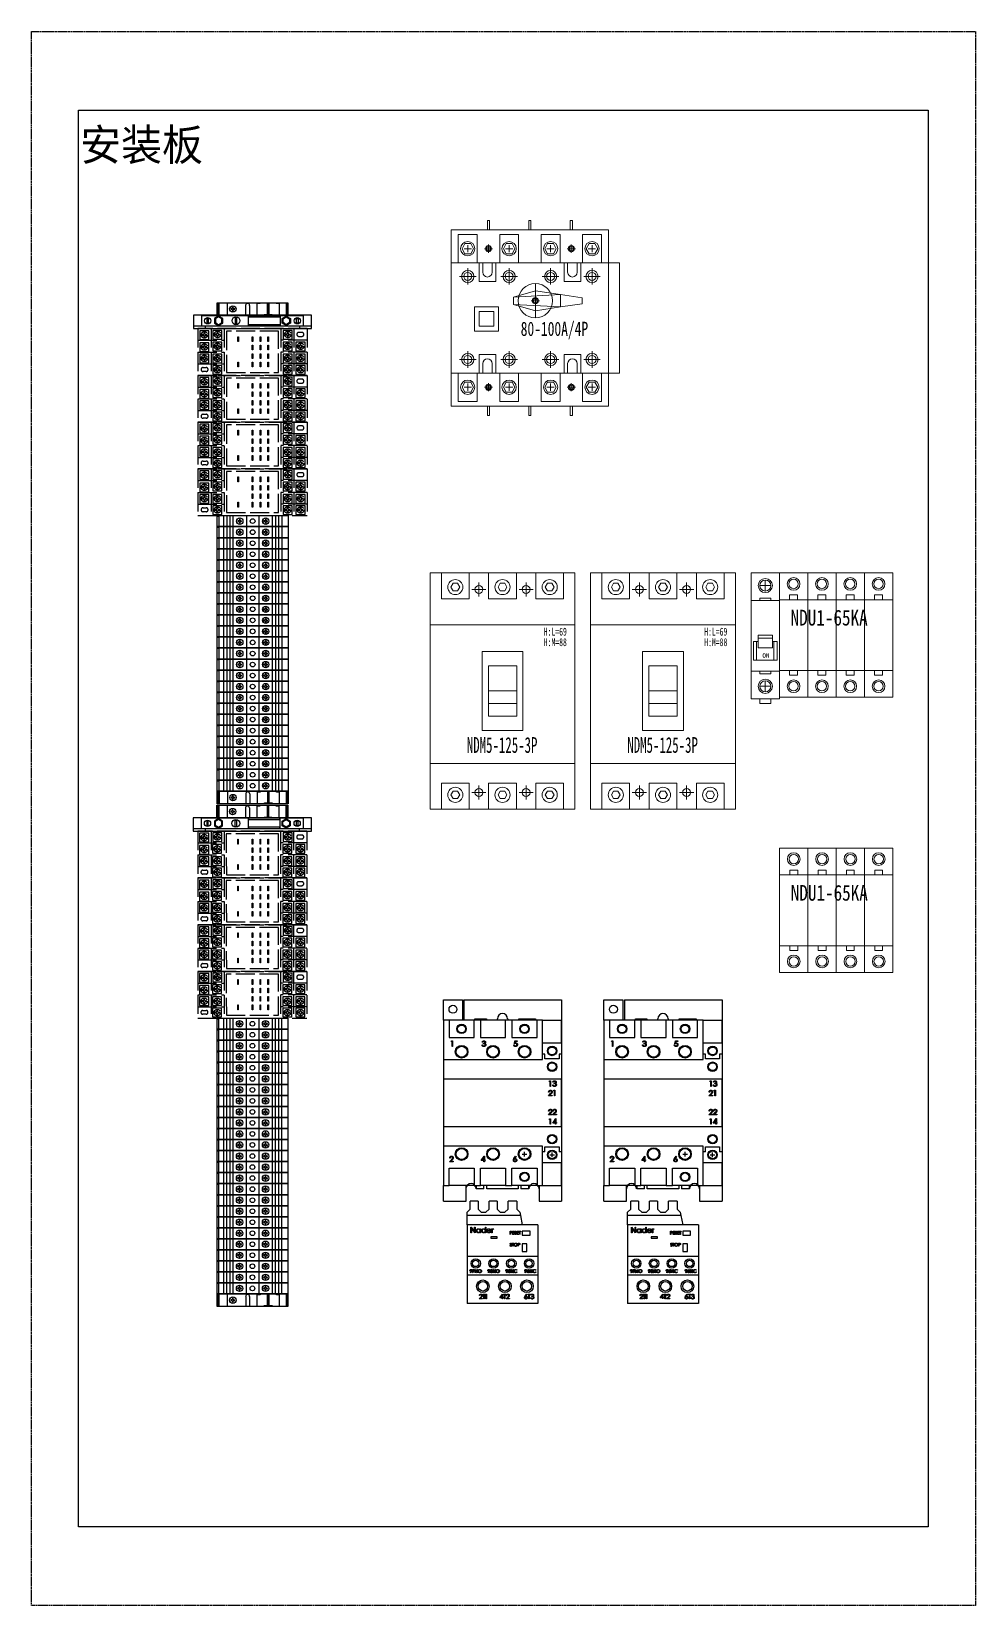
# Model space of a CAD drawing. Extents: x 427634 to 428234, y 334379 to 335379.
import ezdxf
from ezdxf.enums import TextEntityAlignment as Align

# ---------------------------------------------------------------- set-up
doc = ezdxf.new("R2010")
doc.units = 0
doc.header["$MEASUREMENT"] = 0
doc.linetypes.add('ACAD_ISO02W100', pattern=[15, 12, -3])
doc.linetypes.add('DASHED', pattern=[0.75, 0.5, -0.25])
for name, color, linetype in [('DRAW', 123, 'Continuous'), ('E-UNIV-NOTE', 6, 'Continuous'), ('Layer1', 7, 'Continuous'), ('PV-1A6A', 7, 'Continuous'), ('PV-2418', 7, 'Continuous'), ('PV-261', 7, 'Continuous'), ('布置图', 30, 'Continuous'), ('文字', 3, 'Continuous')]:
    doc.layers.add(name, color=color, linetype=linetype)
doc.layers.add('细线', color=7, linetype='Continuous', lineweight=0)
doc.styles.add('宋', font='', dxfattribs={"width": 0.7})
doc.styles.add('宋体', font='', dxfattribs={"width": 0.8})
doc.styles.add('正常', font='')
doc.styles.get('宋').set_extended_font_data('SimSun')
doc.styles.get('宋体').set_extended_font_data('NSimSun')
doc.styles.get('正常').set_extended_font_data('FangSong_GB2312')

msp = doc.modelspace()

# ---------------------------------------------------------------- texts
at = {"color": 0}
msp.add_text('安装板', height=20, dxfattribs=at).set_placement((427664.9, 335306.9), align=Align.MIDDLE_LEFT)

# ---------------------------------------------------------------- blocks, each defined once
blk = doc.blocks.new('Manufacturer光辉PartName隔离开关Series100ShellFrameLimitingCurrentRemarkPartTypeMinCurrent16MaxCurrent100Poles4PMinPower0MaxPower0LibType2DelFlgfalseUpdateDate')
at = {"layer": '细线', "color": 7, "transparency": 33554687}
for p, q in [((-41.8, 44), (-37.1, 44)), ((-39.5, 46.3), (-39.5, 41.7)), ((-28.9, 44), (-23.7, 44)), ((-26.3, 46.6), (-26.3, 41.4)), ((-15.5, 44), (-10.8, 44)), ((-13.2, 46.3), (-13.2, 41.7)), ((10.8, 44), (15.5, 44)), ((13.2, 46.3), (13.2, 41.7)), ((23.7, 44), (28.9, 44)), ((26.3, 46.6), (26.3, 41.4)), ((41.8, 44), (37.1, 44)), ((39.5, 46.3), (39.5, 41.7)), ((-39.5, 31.7), (-39.5, 21.2)), ((-32.3, 35), (-32.3, 23.2)), ((-30, 29), (-30, 35)), ((-24, 29), (-24, 35)), ((-21.7, 35), (-21.7, 23.2)), ((-13.2, 31.7), (-13.2, 21.2)), ((13.2, 31.7), (13.2, 21.2)), ((21.7, 35), (21.7, 23.2)), ((24, 29), (24, 35)), ((30, 29), (30, 35)), ((32.3, 35), (32.3, 23.2)), ((39.5, 31.7), (39.5, 21.2)), ((-44.7, 26.4), (-34.2, 26.4)), ((-32.3, 23.2), (-27, 23.2)), ((-21.7, 23.2), (-27, 23.2)), ((-18.4, 26.4), (-7.9, 26.4)), ((3.5, 0), (3.5, 21.8)), ((7.9, 26.4), (18.4, 26.4)), ((21.7, 23.2), (27, 23.2)), ((32.3, 23.2), (27, 23.2)), ((34.2, 26.4), (44.7, 26.4)), ((-10.5, 13.2), (3.5, 17.2)), ((-10.5, 13.2), (19.5, 14.8)), ((-10.5, 8.6), (-10.5, 13.2)), ((0.9, 10.9), (6.1, 10.9)), ((3.5, 17.2), (19.5, 14.8)), ((3.5, 8.3), (3.5, 13.5)), ((19.5, 7), (19.5, 14.8)), ((19.5, 14.8), (33.2, 12.8)), ((33.2, 9), (33.2, 12.8)), ((-10.5, 8.6), (3.5, 4.6)), ((-10.5, 8.6), (19.5, 7)), ((3.5, 4.6), (19.5, 7)), ((19.5, 7), (33.2, 9)), ((-44.7, -26.4), (-34.2, -26.4)), ((-39.5, -31.7), (-39.5, -21.2)), ((-32.3, -35), (-32.3, -23.2)), ((-32.3, -23.2), (-27, -23.2)), ((-30, -29), (-30, -35)), ((-21.7, -23.2), (-27, -23.2)), ((-24, -29), (-24, -35)), ((-21.7, -35), (-21.7, -23.2)), ((-18.4, -26.4), (-7.9, -26.4)), ((-13.2, -31.7), (-13.2, -21.2)), ((7.9, -26.4), (18.4, -26.4)), ((13.2, -31.7), (13.2, -21.2)), ((21.7, -35), (21.7, -23.2)), ((21.7, -23.2), (27, -23.2)), ((24, -29), (24, -35)), ((32.3, -23.2), (27, -23.2)), ((30, -29), (30, -35)), ((32.3, -35), (32.3, -23.2)), ((34.2, -26.4), (44.7, -26.4)), ((39.5, -31.7), (39.5, -21.2)), ((-41.8, -44), (-37.1, -44)), ((-39.5, -46.3), (-39.5, -41.7)), ((-28.9, -44), (-23.7, -44)), ((-26.3, -46.6), (-26.3, -41.4)), ((-15.5, -44), (-10.8, -44)), ((-13.2, -46.3), (-13.2, -41.7)), ((10.8, -44), (15.5, -44)), ((13.2, -46.3), (13.2, -41.7)), ((23.7, -44), (28.9, -44)), ((26.3, -46.6), (26.3, -41.4)), ((41.8, -44), (37.1, -44)), ((39.5, -46.3), (39.5, -41.7))]:
    blk.add_line(p, q, dxfattribs=at)
for points in [[(-27, 56), (-25.6, 56), (-25.6, 62), (-27, 62)], [(-0.7, 56), (0.7, 56), (0.7, 62), (-0.7, 62)], [(25.6, 56), (27, 56), (27, 62), (25.6, 62)], [(-50, 56), (50, 56), (50, -56), (-50, -56)], [(-45.5, 35), (-33.5, 35), (-33.5, 53), (-45.5, 53)], [(-19.2, 35), (-7.2, 35), (-7.2, 53), (-19.2, 53)], [(7.2, 35), (19.2, 35), (19.2, 53), (7.2, 53)], [(45.5, 35), (33.5, 35), (33.5, 53), (45.5, 53)], [(-37.6, 40.8), (-35.8, 44), (-37.6, 47.2), (-41.3, 47.2), (-43.1, 44), (-41.3, 40.8)], [(-11.3, 40.8), (-9.5, 44), (-11.3, 47.2), (-15, 47.2), (-16.8, 44), (-15, 40.8)], [(15, 40.8), (16.8, 44), (15, 47.2), (11.3, 47.2), (9.5, 44), (11.3, 40.8)], [(37.6, 40.8), (35.8, 44), (37.6, 47.2), (41.3, 47.2), (43.1, 44), (41.3, 40.8)], [(-50, -35), (57, -35), (57, 35), (-50, 35)], [(-35.2, 7.1), (-19.9, 7.1), (-19.9, -8.3), (-35.2, -8.3)], [(-32.2, 4.1), (-22.9, 4.1), (-22.9, -5.3), (-32.2, -5.3)], [(-45.5, -35), (-33.5, -35), (-33.5, -53), (-45.5, -53)], [(-19.2, -35), (-7.2, -35), (-7.2, -53), (-19.2, -53)], [(7.2, -35), (19.2, -35), (19.2, -53), (7.2, -53)], [(45.5, -35), (33.5, -35), (33.5, -53), (45.5, -53)], [(-37.6, -40.8), (-35.8, -44), (-37.6, -47.2), (-41.3, -47.2), (-43.1, -44), (-41.3, -40.8)], [(-11.3, -40.8), (-9.5, -44), (-11.3, -47.2), (-15, -47.2), (-16.8, -44), (-15, -40.8)], [(15, -40.8), (16.8, -44), (15, -47.2), (11.3, -47.2), (9.5, -44), (11.3, -40.8)], [(37.6, -40.8), (35.8, -44), (37.6, -47.2), (41.3, -47.2), (43.1, -44), (41.3, -40.8)], [(-27, -56), (-25.6, -56), (-25.6, -62), (-27, -62)], [(-0.7, -56), (0.7, -56), (0.7, -62), (-0.7, -62)], [(25.6, -56), (27, -56), (27, -62), (25.6, -62)]]:
    blk.add_lwpolyline(points, close=True, dxfattribs=at)
for centre, radius in [((-39.5, 44), 4.54), ((-26.3, 44), 1.94), ((-26.3, 44), 1.28), ((-13.2, 44), 4.54), ((13.2, 44), 4.54), ((26.3, 44), 1.94), ((26.3, 44), 1.28), ((39.5, 44), 4.54), ((-39.5, 26.4), 3.88), ((-13.2, 26.4), 3.88), ((13.2, 26.4), 3.88), ((39.5, 26.4), 3.88), ((-39.5, 26.4), 2.55), ((-13.2, 26.4), 2.55), ((3.5, 10.9), 10.9), ((13.2, 26.4), 2.55), ((39.5, 26.4), 2.55), ((3.5, 10.9), 1.94), ((3.5, 10.9), 1.28), ((-39.5, -26.4), 3.88), ((-39.5, -26.4), 2.55), ((-13.2, -26.4), 3.88), ((-13.2, -26.4), 2.55), ((13.2, -26.4), 3.88), ((13.2, -26.4), 2.55), ((39.5, -26.4), 3.88), ((39.5, -26.4), 2.55), ((-39.5, -44), 4.54), ((-13.2, -44), 4.54), ((13.2, -44), 4.54), ((39.5, -44), 4.54), ((-26.3, -44), 1.94), ((-26.3, -44), 1.28), ((26.3, -44), 1.94), ((26.3, -44), 1.28)]:
    blk.add_circle(centre, radius, dxfattribs=at)
for centre, start, end in [((-27, 29), 180, 0), ((27, 29), 180, 0), ((-27, -29), 0, 180), ((27, -29), 0, 180)]:
    blk.add_arc(centre, 3, start, end, dxfattribs=at)
at = {"layer": '细线', "color": 7, "transparency": 33554687, "insert": (-34.4, -2.4), "char_height": 9, "width": 100, "attachment_point": 1}
blk.add_mtext('\\pxqc;{\\fFangSong_GB2312|b0|i0|c134|p49;\\W0.7;80-100A/4P}', dxfattribs=at)
blk = doc.blocks.new('121124401492bef2a2-c60f-40c0-a128-517e8f115838')
for points in [[(4.8, 158.6), (4.8, 159.2), (3, 159.2), (3, 158.6)], [(7.5, 151.7), (7.5, 151.2), (12.4, 151.2), (12.4, 151.7)], [(9.6, 151.7), (10.3, 151.7), (10.3, 159.2), (9.6, 159.2)], [(15.1, 159.2), (15.1, 158.6), (16.9, 158.6), (16.9, 159.2)], [(4.9, -151.8), (4.9, -151.2), (3.1, -151.2), (3.1, -151.8)], [(7.6, -158.6), (7.6, -159.2), (12.5, -159.2), (12.5, -158.6)], [(9.7, -158.6), (10.4, -158.6), (10.4, -151.2), (9.7, -151.2)], [(15.3, -151.2), (15.3, -151.8), (17, -151.8), (17, -151.2)]]:
    blk.add_hatch(color=7).paths.add_polyline_path(points)
at = {"color": 0}
for p, q in [((-21.9, 159.2), (-21.9, 151.2)), ((-21.3, 159.2), (-21.3, 151.2)), ((-16, 159.2), (-16, 151.2)), ((-4.4, 157.5), (-4.4, 151.2)), ((-1.8, 157.5), (-1.8, 151.2)), ((21.3, 159.2), (21.3, 151.2)), ((21.9, 159.2), (21.9, 151.2)), ((-21.8, -151.2), (-21.8, -159.2)), ((-21.2, -151.2), (-21.2, -159.2)), ((-15.9, -151.2), (-15.9, -159.2)), ((-4.2, -152.9), (-4.2, -159.2)), ((-1.7, -152.9), (-1.7, -159.2)), ((21.4, -151.2), (21.4, -159.2)), ((22, -151.2), (22, -159.2))]:
    blk.add_line(p, q, dxfattribs=at)
at = {"color": 1}
for p, q in [((-21.4, 23.4), (-22.4, 23.4)), ((-21.4, 23.9), (-21.4, 16.9)), ((-18.4, 23.9), (-18.4, 16.9)), ((-16.4, 23.9), (-16.4, 16.9)), ((-14.4, 23.9), (-14.4, 16.9)), ((-12.4, 23.9), (-12.4, 16.9)), ((-3.9, 23.9), (-3.9, 16.9)), ((4.1, 23.9), (4.1, 16.9)), ((12.6, 23.9), (12.6, 16.9)), ((14.6, 23.9), (14.6, 16.9)), ((16.6, 23.9), (16.6, 16.9)), ((18.6, 23.9), (18.6, 16.9)), ((-21.4, -11.6), (-22.4, -11.6)), ((-21.4, -11.1), (-21.4, -18.1)), ((-18.4, -11.1), (-18.4, -18.1)), ((-16.4, -11.1), (-16.4, -18.1)), ((-14.4, -11.1), (-14.4, -18.1)), ((-12.4, -11.1), (-12.4, -18.1)), ((-3.9, -11.1), (-3.9, -18.1)), ((4.1, -11.1), (4.1, -18.1)), ((12.6, -11.1), (12.6, -18.1)), ((14.6, -11.1), (14.6, -18.1)), ((16.6, -11.1), (16.6, -18.1)), ((18.6, -11.1), (18.6, -18.1)), ((-21.4, -46.6), (-22.4, -46.6)), ((-21.4, -46.1), (-21.4, -53.1)), ((-18.4, -46.1), (-18.4, -53.1)), ((-16.4, -46.1), (-16.4, -53.1)), ((-14.4, -46.1), (-14.4, -53.1)), ((-12.4, -46.1), (-12.4, -53.1)), ((-3.9, -46.1), (-3.9, -53.1)), ((4.1, -46.1), (4.1, -53.1)), ((12.6, -46.1), (12.6, -53.1)), ((14.6, -46.1), (14.6, -53.1)), ((16.6, -46.1), (16.6, -53.1)), ((18.6, -46.1), (18.6, -53.1)), ((-21.4, -81.7), (-22.4, -81.7)), ((-21.4, -81.2), (-21.4, -88.2)), ((-18.4, -81.2), (-18.4, -88.2)), ((-16.4, -81.2), (-16.4, -88.2)), ((-14.4, -81.2), (-14.4, -88.2)), ((-12.4, -81.2), (-12.4, -88.2)), ((-3.9, -81.2), (-3.9, -88.2)), ((4.1, -81.2), (4.1, -88.2)), ((12.6, -81.2), (12.6, -88.2)), ((14.6, -81.2), (14.6, -88.2)), ((16.6, -81.2), (16.6, -88.2)), ((18.6, -81.2), (18.6, -88.2)), ((-21.4, -116.7), (-22.4, -116.7)), ((-21.4, -116.2), (-21.4, -123.2)), ((-18.4, -116.2), (-18.4, -123.2)), ((-16.4, -116.2), (-16.4, -123.2)), ((-14.4, -116.2), (-14.4, -123.2)), ((-12.4, -116.2), (-12.4, -123.2)), ((-3.9, -116.2), (-3.9, -123.2)), ((4.1, -116.2), (4.1, -123.2)), ((12.6, -116.2), (12.6, -123.2)), ((14.6, -116.2), (14.6, -123.2)), ((16.6, -116.2), (16.6, -123.2)), ((18.6, -116.2), (18.6, -123.2))]:
    blk.add_line(p, q, dxfattribs=at)
at = {"color": 7}
for p, q in [((-21.4, 16.4), (-22.4, 16.4)), ((-21.4, 16.9), (-21.4, 9.9)), ((-18.4, 16.9), (-18.4, 9.9)), ((-16.4, 16.9), (-16.4, 9.9)), ((-14.4, 16.9), (-14.4, 9.9)), ((-12.4, 16.9), (-12.4, 9.9)), ((-3.9, 16.9), (-3.9, 9.9)), ((4.1, 16.9), (4.1, 9.9)), ((12.6, 16.9), (12.6, 9.9)), ((14.6, 16.9), (14.6, 9.9)), ((16.6, 16.9), (16.6, 9.9)), ((18.6, 16.9), (18.6, 9.9)), ((-21.4, 2.4), (-22.4, 2.4)), ((-21.4, 2.9), (-21.4, -4.1)), ((-18.4, 2.9), (-18.4, -4.1)), ((-16.4, 2.9), (-16.4, -4.1)), ((-14.4, 2.9), (-14.4, -4.1)), ((-12.4, 2.9), (-12.4, -4.1)), ((-3.9, 2.9), (-3.9, -4.1)), ((4.1, 2.9), (4.1, -4.1)), ((12.6, 2.9), (12.6, -4.1)), ((14.6, 2.9), (14.6, -4.1)), ((16.6, 2.9), (16.6, -4.1)), ((18.6, 2.9), (18.6, -4.1)), ((-21.4, -18.6), (-22.4, -18.6)), ((-21.4, -18.1), (-21.4, -25.1)), ((-18.4, -18.1), (-18.4, -25.1)), ((-16.4, -18.1), (-16.4, -25.1)), ((-14.4, -18.1), (-14.4, -25.1)), ((-12.4, -18.1), (-12.4, -25.1)), ((-3.9, -18.1), (-3.9, -25.1)), ((4.1, -18.1), (4.1, -25.1)), ((12.6, -18.1), (12.6, -25.1)), ((14.6, -18.1), (14.6, -25.1)), ((16.6, -18.1), (16.6, -25.1)), ((18.6, -18.1), (18.6, -25.1)), ((-21.4, -32.6), (-22.4, -32.6)), ((-21.4, -32.1), (-21.4, -39.1)), ((-18.4, -32.1), (-18.4, -39.1)), ((-16.4, -32.1), (-16.4, -39.1)), ((-14.4, -32.1), (-14.4, -39.1)), ((-12.4, -32.1), (-12.4, -39.1)), ((-3.9, -32.1), (-3.9, -39.1)), ((4.1, -32.1), (4.1, -39.1)), ((12.6, -32.1), (12.6, -39.1)), ((14.6, -32.1), (14.6, -39.1)), ((16.6, -32.1), (16.6, -39.1)), ((18.6, -32.1), (18.6, -39.1)), ((-21.4, -53.6), (-22.4, -53.6)), ((-21.4, -53.1), (-21.4, -60.1)), ((-18.4, -53.1), (-18.4, -60.1)), ((-16.4, -53.1), (-16.4, -60.1)), ((-14.4, -53.1), (-14.4, -60.1)), ((-12.4, -53.1), (-12.4, -60.1)), ((-3.9, -53.1), (-3.9, -60.1)), ((4.1, -53.1), (4.1, -60.1)), ((12.6, -53.1), (12.6, -60.1)), ((14.6, -53.1), (14.6, -60.1)), ((16.6, -53.1), (16.6, -60.1)), ((18.6, -53.1), (18.6, -60.1)), ((-21.4, -67.7), (-22.4, -67.7)), ((-21.4, -67.2), (-21.4, -74.2)), ((-18.4, -67.2), (-18.4, -74.2)), ((-16.4, -67.2), (-16.4, -74.2)), ((-14.4, -67.2), (-14.4, -74.2)), ((-12.4, -67.2), (-12.4, -74.2)), ((-3.9, -67.2), (-3.9, -74.2)), ((4.1, -67.2), (4.1, -74.2)), ((12.6, -67.2), (12.6, -74.2)), ((14.6, -67.2), (14.6, -74.2)), ((16.6, -67.2), (16.6, -74.2)), ((18.6, -67.2), (18.6, -74.2)), ((-21.4, -88.7), (-22.4, -88.7)), ((-21.4, -88.2), (-21.4, -95.2)), ((-18.4, -88.2), (-18.4, -95.2)), ((-16.4, -88.2), (-16.4, -95.2)), ((-14.4, -88.2), (-14.4, -95.2)), ((-12.4, -88.2), (-12.4, -95.2)), ((-3.9, -88.2), (-3.9, -95.2)), ((4.1, -88.2), (4.1, -95.2)), ((12.6, -88.2), (12.6, -95.2)), ((14.6, -88.2), (14.6, -95.2)), ((16.6, -88.2), (16.6, -95.2)), ((18.6, -88.2), (18.6, -95.2)), ((-21.4, -102.7), (-22.4, -102.7)), ((-21.4, -102.2), (-21.4, -109.2)), ((-18.4, -102.2), (-18.4, -109.2)), ((-16.4, -102.2), (-16.4, -109.2)), ((-14.4, -102.2), (-14.4, -109.2)), ((-12.4, -102.2), (-12.4, -109.2)), ((-3.9, -102.2), (-3.9, -109.2)), ((4.1, -102.2), (4.1, -109.2)), ((12.6, -102.2), (12.6, -109.2)), ((14.6, -102.2), (14.6, -109.2)), ((16.6, -102.2), (16.6, -109.2)), ((18.6, -102.2), (18.6, -109.2)), ((-21.4, -123.7), (-22.4, -123.7)), ((-21.4, -123.2), (-21.4, -130.2)), ((-18.4, -123.2), (-18.4, -130.2)), ((-16.4, -123.2), (-16.4, -130.2)), ((-14.4, -123.2), (-14.4, -130.2)), ((-12.4, -123.2), (-12.4, -130.2)), ((-3.9, -123.2), (-3.9, -130.2)), ((4.1, -123.2), (4.1, -130.2)), ((12.6, -123.2), (12.6, -130.2)), ((14.6, -123.2), (14.6, -130.2)), ((16.6, -123.2), (16.6, -130.2)), ((18.6, -123.2), (18.6, -130.2)), ((-21.4, -137.7), (-22.4, -137.7)), ((-21.4, -137.2), (-21.4, -144.2)), ((-18.4, -137.2), (-18.4, -144.2)), ((-16.4, -137.2), (-16.4, -144.2)), ((-14.4, -137.2), (-14.4, -144.2)), ((-12.4, -137.2), (-12.4, -144.2)), ((-3.9, -137.2), (-3.9, -144.2)), ((4.1, -137.2), (4.1, -144.2)), ((12.6, -137.2), (12.6, -144.2)), ((14.6, -137.2), (14.6, -144.2)), ((16.6, -137.2), (16.6, -144.2)), ((18.6, -137.2), (18.6, -144.2))]:
    blk.add_line(p, q, dxfattribs=at)
at = {"color": 4}
for p, q in [((-21.4, 9.4), (-22.4, 9.4)), ((-21.4, 9.9), (-21.4, 2.9)), ((-18.4, 9.9), (-18.4, 2.9)), ((-16.4, 9.9), (-16.4, 2.9)), ((-14.4, 9.9), (-14.4, 2.9)), ((-12.4, 9.9), (-12.4, 2.9)), ((-3.9, 9.9), (-3.9, 2.9)), ((4.1, 9.9), (4.1, 2.9)), ((12.6, 9.9), (12.6, 2.9)), ((14.6, 9.9), (14.6, 2.9)), ((16.6, 9.9), (16.6, 2.9)), ((18.6, 9.9), (18.6, 2.9)), ((-21.4, -25.6), (-22.4, -25.6)), ((-21.4, -25.1), (-21.4, -32.1)), ((-18.4, -25.1), (-18.4, -32.1)), ((-16.4, -25.1), (-16.4, -32.1)), ((-14.4, -25.1), (-14.4, -32.1)), ((-12.4, -25.1), (-12.4, -32.1)), ((-3.9, -25.1), (-3.9, -32.1)), ((4.1, -25.1), (4.1, -32.1)), ((12.6, -25.1), (12.6, -32.1)), ((14.6, -25.1), (14.6, -32.1)), ((16.6, -25.1), (16.6, -32.1)), ((18.6, -25.1), (18.6, -32.1)), ((-21.4, -60.6), (-22.4, -60.6)), ((-21.4, -60.1), (-21.4, -67.2)), ((-18.4, -60.1), (-18.4, -67.2)), ((-16.4, -60.1), (-16.4, -67.2)), ((-14.4, -60.1), (-14.4, -67.2)), ((-12.4, -60.1), (-12.4, -67.2)), ((-3.9, -60.1), (-3.9, -67.2)), ((4.1, -60.1), (4.1, -67.2)), ((12.6, -60.1), (12.6, -67.2)), ((14.6, -60.1), (14.6, -67.2)), ((16.6, -60.1), (16.6, -67.2)), ((18.6, -60.1), (18.6, -67.2)), ((-21.4, -95.7), (-22.4, -95.7)), ((-21.4, -95.2), (-21.4, -102.2)), ((-18.4, -95.2), (-18.4, -102.2)), ((-16.4, -95.2), (-16.4, -102.2)), ((-14.4, -95.2), (-14.4, -102.2)), ((-12.4, -95.2), (-12.4, -102.2)), ((-3.9, -95.2), (-3.9, -102.2)), ((4.1, -95.2), (4.1, -102.2)), ((12.6, -95.2), (12.6, -102.2)), ((14.6, -95.2), (14.6, -102.2)), ((16.6, -95.2), (16.6, -102.2)), ((18.6, -95.2), (18.6, -102.2)), ((-21.4, -130.7), (-22.4, -130.7)), ((-21.4, -130.2), (-21.4, -137.2)), ((-18.4, -130.2), (-18.4, -137.2)), ((-16.4, -130.2), (-16.4, -137.2)), ((-14.4, -130.2), (-14.4, -137.2)), ((-12.4, -130.2), (-12.4, -137.2)), ((-3.9, -130.2), (-3.9, -137.2)), ((4.1, -130.2), (4.1, -137.2)), ((12.6, -130.2), (12.6, -137.2)), ((14.6, -130.2), (14.6, -137.2)), ((16.6, -130.2), (16.6, -137.2)), ((18.6, -130.2), (18.6, -137.2))]:
    blk.add_line(p, q, dxfattribs=at)
at = {"color": 3}
for p, q in [((-21.4, -4.6), (-22.4, -4.6)), ((-21.4, -4.1), (-21.4, -11.1)), ((-18.4, -4.1), (-18.4, -11.1)), ((-16.4, -4.1), (-16.4, -11.1)), ((-14.4, -4.1), (-14.4, -11.1)), ((-12.4, -4.1), (-12.4, -11.1)), ((-3.9, -4.1), (-3.9, -11.1)), ((4.1, -4.1), (4.1, -11.1)), ((12.6, -4.1), (12.6, -11.1)), ((14.6, -4.1), (14.6, -11.1)), ((16.6, -4.1), (16.6, -11.1)), ((18.6, -4.1), (18.6, -11.1)), ((-21.4, -39.6), (-22.4, -39.6)), ((-21.4, -39.1), (-21.4, -46.1)), ((-18.4, -39.1), (-18.4, -46.1)), ((-16.4, -39.1), (-16.4, -46.1)), ((-14.4, -39.1), (-14.4, -46.1)), ((-12.4, -39.1), (-12.4, -46.1)), ((-3.9, -39.1), (-3.9, -46.1)), ((4.1, -39.1), (4.1, -46.1)), ((12.6, -39.1), (12.6, -46.1)), ((14.6, -39.1), (14.6, -46.1)), ((16.6, -39.1), (16.6, -46.1)), ((18.6, -39.1), (18.6, -46.1)), ((-21.4, -74.7), (-22.4, -74.7)), ((-21.4, -74.2), (-21.4, -81.2)), ((-18.4, -74.2), (-18.4, -81.2)), ((-16.4, -74.2), (-16.4, -81.2)), ((-14.4, -74.2), (-14.4, -81.2)), ((-12.4, -74.2), (-12.4, -81.2)), ((-3.9, -74.2), (-3.9, -81.2)), ((4.1, -74.2), (4.1, -81.2)), ((12.6, -74.2), (12.6, -81.2)), ((14.6, -74.2), (14.6, -81.2)), ((16.6, -74.2), (16.6, -81.2)), ((18.6, -74.2), (18.6, -81.2)), ((-21.4, -109.7), (-22.4, -109.7)), ((-21.4, -109.2), (-21.4, -116.2)), ((-18.4, -109.2), (-18.4, -116.2)), ((-16.4, -109.2), (-16.4, -116.2)), ((-14.4, -109.2), (-14.4, -116.2)), ((-12.4, -109.2), (-12.4, -116.2)), ((-3.9, -109.2), (-3.9, -116.2)), ((4.1, -109.2), (4.1, -116.2)), ((12.6, -109.2), (12.6, -116.2)), ((14.6, -109.2), (14.6, -116.2)), ((16.6, -109.2), (16.6, -116.2)), ((18.6, -109.2), (18.6, -116.2)), ((-21.4, -144.7), (-22.4, -144.7)), ((-21.4, -144.2), (-21.4, -151.2)), ((-18.4, -144.2), (-18.4, -151.2)), ((-16.4, -144.2), (-16.4, -151.2)), ((-14.4, -144.2), (-14.4, -151.2)), ((-12.4, -144.2), (-12.4, -151.2)), ((-3.9, -144.2), (-3.9, -151.2)), ((4.1, -144.2), (4.1, -151.2)), ((12.6, -144.2), (12.6, -151.2)), ((14.6, -144.2), (14.6, -151.2)), ((16.6, -144.2), (16.6, -151.2)), ((18.6, -144.2), (18.6, -151.2))]:
    blk.add_line(p, q, dxfattribs=at)
at = {"color": 0, "elevation": 0}
for points in [[(22.5, 159.2), (22.5, 151.2), (-22.5, 151.2), (-22.5, 159.2)], [(16.9, 159.2), (16.9, 151.2), (3, 151.2), (3, 159.2)], [(4.8, 159.2), (4.8, 158.6), (3, 158.6), (3, 159.2)], [(12.4, 151.7), (12.4, 151.2), (7.5, 151.2), (7.5, 151.7)], [(10.3, 159.2), (10.3, 151.7), (9.6, 151.7), (9.6, 159.2)], [(16.9, 159.2), (16.9, 158.6), (15.1, 158.6), (15.1, 159.2)], [(22.6, -151.2), (22.6, -159.2), (-22.4, -159.2), (-22.4, -151.2)], [(17, -151.2), (17, -159.2), (3.1, -159.2), (3.1, -151.2)], [(4.9, -151.2), (4.9, -151.8), (3.1, -151.8), (3.1, -151.2)], [(12.5, -158.6), (12.5, -159.2), (7.6, -159.2), (7.6, -158.6)], [(10.4, -151.2), (10.4, -158.6), (9.7, -158.6), (9.7, -151.2)], [(17, -151.2), (17, -151.8), (15.3, -151.8), (15.3, -151.2)]]:
    blk.add_lwpolyline(points, close=True, dxfattribs=at)
at = {"color": 1, "elevation": 0}
for points in [[(22.6, 23.9), (22.6, 16.9), (-22.4, 16.9), (-22.4, 23.9)], [(22.6, -11.1), (22.6, -18.1), (-22.4, -18.1), (-22.4, -11.1)], [(22.6, -46.1), (22.6, -53.1), (-22.4, -53.1), (-22.4, -46.1)], [(22.6, -81.2), (22.6, -88.2), (-22.4, -88.2), (-22.4, -81.2)], [(22.6, -116.2), (22.6, -123.2), (-22.4, -123.2), (-22.4, -116.2)]]:
    blk.add_lwpolyline(points, close=True, dxfattribs=at)
at = {"color": 7, "elevation": 0}
for points in [[(22.6, 16.9), (22.6, 9.9), (-22.4, 9.9), (-22.4, 16.9)], [(22.6, 2.9), (22.6, -4.1), (-22.4, -4.1), (-22.4, 2.9)], [(22.6, -18.1), (22.6, -25.1), (-22.4, -25.1), (-22.4, -18.1)], [(22.6, -32.1), (22.6, -39.1), (-22.4, -39.1), (-22.4, -32.1)], [(22.6, -53.1), (22.6, -60.1), (-22.4, -60.1), (-22.4, -53.1)], [(22.6, -67.2), (22.6, -74.2), (-22.4, -74.2), (-22.4, -67.2)], [(22.6, -88.2), (22.6, -95.2), (-22.4, -95.2), (-22.4, -88.2)], [(22.6, -102.2), (22.6, -109.2), (-22.4, -109.2), (-22.4, -102.2)], [(22.6, -123.2), (22.6, -130.2), (-22.4, -130.2), (-22.4, -123.2)], [(22.6, -137.2), (22.6, -144.2), (-22.4, -144.2), (-22.4, -137.2)]]:
    blk.add_lwpolyline(points, close=True, dxfattribs=at)
at = {"color": 4, "elevation": 0}
for points in [[(22.6, 9.9), (22.6, 2.9), (-22.4, 2.9), (-22.4, 9.9)], [(22.6, -25.1), (22.6, -32.1), (-22.4, -32.1), (-22.4, -25.1)], [(22.6, -60.1), (22.6, -67.2), (-22.4, -67.2), (-22.4, -60.1)], [(22.6, -95.2), (22.6, -102.2), (-22.4, -102.2), (-22.4, -95.2)], [(22.6, -130.2), (22.6, -137.2), (-22.4, -137.2), (-22.4, -130.2)]]:
    blk.add_lwpolyline(points, close=True, dxfattribs=at)
at = {"color": 3, "elevation": 0}
for points in [[(22.6, -4.1), (22.6, -11.1), (-22.4, -11.1), (-22.4, -4.1)], [(22.6, -39.1), (22.6, -46.1), (-22.4, -46.1), (-22.4, -39.1)], [(22.6, -74.2), (22.6, -81.2), (-22.4, -81.2), (-22.4, -74.2)], [(22.6, -109.2), (22.6, -116.2), (-22.4, -116.2), (-22.4, -109.2)], [(22.6, -144.2), (22.6, -151.2), (-22.4, -151.2), (-22.4, -144.2)]]:
    blk.add_lwpolyline(points, close=True, dxfattribs=at)
at = {"color": 1}
for centre in [(0.1, 20.4), (0.1, -14.6), (0.1, -49.6), (0.1, -84.7), (0.1, -119.7)]:
    blk.add_circle(centre, 1.5, dxfattribs=at)
at = {"color": 7}
for centre in [(0.1, 13.4), (0.1, -0.6), (0.1, -21.6), (0.1, -35.6), (0.1, -56.6), (0.1, -70.7), (0.1, -91.7), (0.1, -105.7), (0.1, -126.7), (0.1, -140.7)]:
    blk.add_circle(centre, 1.5, dxfattribs=at)
at = {"color": 4}
for centre in [(0.1, 6.4), (0.1, -28.6), (0.1, -63.7), (0.1, -98.7), (0.1, -133.7)]:
    blk.add_circle(centre, 1.5, dxfattribs=at)
at = {"color": 3}
for centre in [(0.1, -7.6), (0.1, -42.6), (0.1, -77.7), (0.1, -112.7), (0.1, -147.7)]:
    blk.add_circle(centre, 1.5, dxfattribs=at)
at = {"color": 0}
for centre in [(-3.1, 157.5), (-3, -152.9)]:
    blk.add_arc(centre, 1.28, 0, 180, dxfattribs=at)
at = {"layer": 'DRAW', "color": 7, "ltscale": 0.3, "elevation": 0}
for points in [[(37.5, 142.7), (37.5, 151.2), (-37.5, 151.2), (-37.5, 142.7)], [(-2.5, 144.4), (-2.5, 150.9), (-32.5, 150.9), (-32.5, 144.4)], [(-24.1, 146.2), (-21.5, 144.7), (-18.9, 146.2), (-18.9, 149.2), (-21.5, 150.7), (-24.1, 149.2)], [(-23.6, 146.5), (-21.5, 145.2), (-19.4, 146.5), (-19.4, 148.9), (-21.5, 150.1), (-23.6, 148.9)], [(17.5, 150.1), (17.5, 150.9), (-2.5, 150.9), (-2.5, 150.1)], [(32.5, 144.4), (32.5, 150.9), (17.5, 150.9), (17.5, 144.4)], [(24.1, 146.2), (21.5, 144.7), (18.9, 146.2), (18.9, 149.2), (21.5, 150.7), (24.1, 149.2)], [(23.6, 146.5), (21.5, 145.2), (19.4, 146.5), (19.4, 148.9), (21.5, 150.1), (23.6, 148.9)], [(37.5, 142.7), (37.5, 144.2), (-37.5, 144.2), (-37.5, 142.7)], [(30, 142.7), (30, 144.2), (-30, 144.2), (-30, 142.7)], [(-28, 146.2), (-28, 149.2), (-29, 149.2), (-29, 146.2)], [(-9.9, 145.8), (-9.9, 149.5), (-11.1, 149.5), (-11.1, 145.8)], [(17.5, 144.4), (17.5, 145.2), (-2.5, 145.2), (-2.5, 144.4)], [(28, 146.2), (28, 149.2), (29, 149.2), (29, 146.2)]]:
    blk.add_lwpolyline(points, close=True, dxfattribs=at)
at = {"layer": 'DRAW', "color": 7, "ltscale": 0.3}
for centre, radius in [((-10.5, 147.7), 2.5), ((-28.5, 147.7), 2), ((28.5, 147.7), 2)]:
    blk.add_circle(centre, radius, dxfattribs=at)
at = {"layer": 'Layer1', "color": 7, "lineweight": -3, "ltscale": 50}
for centre in [(-12.5, 155.2), (-8.1, 13.4), (8.4, 13.4), (-8.1, -0.6), (8.4, -0.6), (-8.1, -21.6), (8.4, -21.6), (-8.1, -35.6), (8.4, -35.6), (-8.1, -56.6), (8.4, -56.6), (-8.1, -70.7), (8.4, -70.7), (-8.1, -91.7), (8.4, -91.7), (-8.1, -105.7), (8.4, -105.7), (-8.1, -126.7), (8.4, -126.7), (-8.1, -140.7), (8.4, -140.7), (-12.4, -155.2)]:
    blk.add_circle(centre, 2.03, dxfattribs=at)
at = {"layer": 'Layer1', "color": 1, "lineweight": -3, "ltscale": 50}
for centre in [(-8.1, 20.4), (8.4, 20.4), (-8.1, -14.6), (8.4, -14.6), (-8.1, -49.6), (8.4, -49.6), (-8.1, -84.7), (8.4, -84.7), (-8.1, -119.7), (8.4, -119.7)]:
    blk.add_circle(centre, 2.03, dxfattribs=at)
at = {"layer": 'Layer1', "color": 4, "lineweight": -3, "ltscale": 50}
for centre in [(-8.1, 6.4), (8.4, 6.4), (-8.1, -28.6), (8.4, -28.6), (-8.1, -63.7), (8.4, -63.7), (-8.1, -98.7), (8.4, -98.7), (-8.1, -133.7), (8.4, -133.7)]:
    blk.add_circle(centre, 2.03, dxfattribs=at)
at = {"layer": 'Layer1', "color": 3, "lineweight": -3, "ltscale": 50}
for centre in [(-8.1, -7.6), (8.4, -7.6), (-8.1, -42.6), (8.4, -42.6), (-8.1, -77.7), (8.4, -77.7), (-8.1, -112.7), (8.4, -112.7), (-8.1, -147.7), (8.4, -147.7)]:
    blk.add_circle(centre, 2.03, dxfattribs=at)
at = {"layer": '文字', "color": 7, "linetype": 'ACAD_ISO02W100'}
for p, q in [((-13.2, 155.4), (-13.7, 155.4)), ((-13.7, 155.4), (-13.7, 155)), ((-13.7, 155), (-13.2, 155)), ((-12.7, 156.4), (-12.7, 155.9)), ((-12.3, 156.4), (-12.7, 156.4)), ((-12.7, 154.5), (-12.7, 153.9)), ((-12.7, 153.9), (-12.3, 153.9)), ((-12.3, 155.9), (-12.3, 156.4)), ((-12.3, 153.9), (-12.3, 154.5)), ((-11.8, 155.4), (-11.3, 155.4)), ((-11.8, 155), (-11.3, 155)), ((-11.3, 155), (-11.3, 155.4)), ((-8.8, 13.6), (-9.4, 13.6)), ((-9.4, 13.6), (-9.4, 13.2)), ((-9.4, 13.2), (-8.8, 13.2)), ((-8.3, 14.6), (-8.3, 14.1)), ((-7.9, 14.6), (-8.3, 14.6)), ((-8.3, 12.6), (-8.3, 12.1)), ((-8.3, 12.1), (-7.9, 12.1)), ((-7.9, 14.1), (-7.9, 14.6)), ((-7.9, 12.1), (-7.9, 12.6)), ((-7.4, 13.6), (-6.9, 13.6)), ((-7.4, 13.2), (-6.9, 13.2)), ((-6.9, 13.2), (-6.9, 13.6)), ((7.7, 13.6), (7.1, 13.6)), ((7.1, 13.6), (7.1, 13.2)), ((7.1, 13.2), (7.7, 13.2)), ((8.2, 14.6), (8.2, 14.1)), ((8.6, 14.6), (8.2, 14.6)), ((8.2, 12.6), (8.2, 12.1)), ((8.2, 12.1), (8.6, 12.1)), ((8.6, 14.1), (8.6, 14.6)), ((8.6, 12.1), (8.6, 12.6)), ((9.1, 13.6), (9.6, 13.6)), ((9.1, 13.2), (9.6, 13.2)), ((9.6, 13.2), (9.6, 13.6)), ((-8.3, 0.6), (-8.3, 0.1)), ((-7.9, 0.6), (-8.3, 0.6)), ((-7.9, 0.1), (-7.9, 0.6)), ((8.2, 0.6), (8.2, 0.1)), ((8.6, 0.6), (8.2, 0.6)), ((8.6, 0.1), (8.6, 0.6)), ((-8.8, -0.5), (-9.4, -0.5)), ((-9.4, -0.5), (-9.4, -0.8)), ((-9.4, -0.8), (-8.8, -0.8)), ((-8.3, -1.4), (-8.3, -1.9)), ((-8.3, -1.9), (-7.9, -1.9)), ((-7.9, -1.9), (-7.9, -1.4)), ((-7.4, -0.5), (-6.9, -0.5)), ((-7.4, -0.8), (-6.9, -0.8)), ((-6.9, -0.8), (-6.9, -0.5)), ((7.7, -0.5), (7.1, -0.5)), ((7.1, -0.5), (7.1, -0.8)), ((7.1, -0.8), (7.7, -0.8)), ((8.2, -1.4), (8.2, -1.9)), ((8.2, -1.9), (8.6, -1.9)), ((8.6, -1.9), (8.6, -1.4)), ((9.1, -0.5), (9.6, -0.5)), ((9.1, -0.8), (9.6, -0.8)), ((9.6, -0.8), (9.6, -0.5)), ((-8.8, -21.5), (-9.4, -21.5)), ((-9.4, -21.5), (-9.4, -21.8)), ((-9.4, -21.8), (-8.8, -21.8)), ((-8.3, -20.4), (-8.3, -20.9)), ((-7.9, -20.4), (-8.3, -20.4)), ((-8.3, -22.4), (-8.3, -22.9)), ((-8.3, -22.9), (-7.9, -22.9)), ((-7.9, -20.9), (-7.9, -20.4)), ((-7.9, -22.9), (-7.9, -22.4)), ((-7.4, -21.5), (-6.9, -21.5)), ((-7.4, -21.8), (-6.9, -21.8)), ((-6.9, -21.8), (-6.9, -21.5)), ((7.7, -21.5), (7.1, -21.5)), ((7.1, -21.5), (7.1, -21.8)), ((7.1, -21.8), (7.7, -21.8)), ((8.2, -20.4), (8.2, -20.9)), ((8.6, -20.4), (8.2, -20.4)), ((8.2, -22.4), (8.2, -22.9)), ((8.2, -22.9), (8.6, -22.9)), ((8.6, -20.9), (8.6, -20.4)), ((8.6, -22.9), (8.6, -22.4)), ((9.1, -21.5), (9.6, -21.5)), ((9.1, -21.8), (9.6, -21.8)), ((9.6, -21.8), (9.6, -21.5)), ((-8.8, -35.5), (-9.4, -35.5)), ((-9.4, -35.5), (-9.4, -35.9)), ((-9.4, -35.9), (-8.8, -35.9)), ((-8.3, -34.4), (-8.3, -34.9)), ((-7.9, -34.4), (-8.3, -34.4)), ((-8.3, -36.4), (-8.3, -36.9)), ((-8.3, -36.9), (-7.9, -36.9)), ((-7.9, -34.9), (-7.9, -34.4)), ((-7.9, -36.9), (-7.9, -36.4)), ((-7.4, -35.5), (-6.9, -35.5)), ((-7.4, -35.9), (-6.9, -35.9)), ((-6.9, -35.9), (-6.9, -35.5)), ((7.7, -35.5), (7.1, -35.5)), ((7.1, -35.5), (7.1, -35.9)), ((7.1, -35.9), (7.7, -35.9)), ((8.2, -34.4), (8.2, -34.9)), ((8.6, -34.4), (8.2, -34.4)), ((8.2, -36.4), (8.2, -36.9)), ((8.2, -36.9), (8.6, -36.9)), ((8.6, -34.9), (8.6, -34.4)), ((8.6, -36.9), (8.6, -36.4)), ((9.1, -35.5), (9.6, -35.5)), ((9.1, -35.9), (9.6, -35.9)), ((9.6, -35.9), (9.6, -35.5)), ((-8.8, -56.5), (-9.4, -56.5)), ((-9.4, -56.5), (-9.4, -56.9)), ((-9.4, -56.9), (-8.8, -56.9)), ((-8.3, -55.4), (-8.3, -56)), ((-7.9, -55.4), (-8.3, -55.4)), ((-8.3, -57.4), (-8.3, -57.9)), ((-8.3, -57.9), (-7.9, -57.9)), ((-7.9, -56), (-7.9, -55.4)), ((-7.9, -57.9), (-7.9, -57.4)), ((-7.4, -56.5), (-6.9, -56.5)), ((-7.4, -56.9), (-6.9, -56.9)), ((-6.9, -56.9), (-6.9, -56.5)), ((7.7, -56.5), (7.1, -56.5)), ((7.1, -56.5), (7.1, -56.9)), ((7.1, -56.9), (7.7, -56.9)), ((8.2, -55.4), (8.2, -56)), ((8.6, -55.4), (8.2, -55.4)), ((8.2, -57.4), (8.2, -57.9)), ((8.2, -57.9), (8.6, -57.9)), ((8.6, -56), (8.6, -55.4)), ((8.6, -57.9), (8.6, -57.4)), ((9.1, -56.5), (9.6, -56.5)), ((9.1, -56.9), (9.6, -56.9)), ((9.6, -56.9), (9.6, -56.5)), ((-8.3, -69.4), (-8.3, -70)), ((-7.9, -69.4), (-8.3, -69.4)), ((-7.9, -70), (-7.9, -69.4)), ((8.2, -69.4), (8.2, -70)), ((8.6, -69.4), (8.2, -69.4)), ((8.6, -70), (8.6, -69.4)), ((-8.8, -70.5), (-9.4, -70.5)), ((-9.4, -70.5), (-9.4, -70.9)), ((-9.4, -70.9), (-8.8, -70.9)), ((-8.3, -71.4), (-8.3, -71.9)), ((-8.3, -71.9), (-7.9, -71.9)), ((-7.9, -71.9), (-7.9, -71.4)), ((-7.4, -70.5), (-6.9, -70.5)), ((-7.4, -70.9), (-6.9, -70.9)), ((-6.9, -70.9), (-6.9, -70.5)), ((7.7, -70.5), (7.1, -70.5)), ((7.1, -70.5), (7.1, -70.9)), ((7.1, -70.9), (7.7, -70.9)), ((8.2, -71.4), (8.2, -71.9)), ((8.2, -71.9), (8.6, -71.9)), ((8.6, -71.9), (8.6, -71.4)), ((9.1, -70.5), (9.6, -70.5)), ((9.1, -70.9), (9.6, -70.9)), ((9.6, -70.9), (9.6, -70.5)), ((-8.8, -91.5), (-9.4, -91.5)), ((-9.4, -91.5), (-9.4, -91.9)), ((-9.4, -91.9), (-8.8, -91.9)), ((-8.3, -90.5), (-8.3, -91)), ((-7.9, -90.5), (-8.3, -90.5)), ((-8.3, -92.4), (-8.3, -92.9)), ((-8.3, -92.9), (-7.9, -92.9)), ((-7.9, -91), (-7.9, -90.5)), ((-7.9, -92.9), (-7.9, -92.4)), ((-7.4, -91.5), (-6.9, -91.5)), ((-7.4, -91.9), (-6.9, -91.9)), ((-6.9, -91.9), (-6.9, -91.5)), ((7.7, -91.5), (7.1, -91.5)), ((7.1, -91.5), (7.1, -91.9)), ((7.1, -91.9), (7.7, -91.9)), ((8.2, -90.5), (8.2, -91)), ((8.6, -90.5), (8.2, -90.5)), ((8.2, -92.4), (8.2, -92.9)), ((8.2, -92.9), (8.6, -92.9)), ((8.6, -91), (8.6, -90.5)), ((8.6, -92.9), (8.6, -92.4)), ((9.1, -91.5), (9.6, -91.5)), ((9.1, -91.9), (9.6, -91.9)), ((9.6, -91.9), (9.6, -91.5)), ((-8.8, -105.5), (-9.4, -105.5)), ((-9.4, -105.5), (-9.4, -105.9)), ((-9.4, -105.9), (-8.8, -105.9)), ((-8.3, -104.5), (-8.3, -105)), ((-7.9, -104.5), (-8.3, -104.5)), ((-8.3, -106.4), (-8.3, -106.9)), ((-8.3, -106.9), (-7.9, -106.9)), ((-7.9, -105), (-7.9, -104.5)), ((-7.9, -106.9), (-7.9, -106.4)), ((-7.4, -105.5), (-6.9, -105.5)), ((-7.4, -105.9), (-6.9, -105.9)), ((-6.9, -105.9), (-6.9, -105.5)), ((7.7, -105.5), (7.1, -105.5)), ((7.1, -105.5), (7.1, -105.9)), ((7.1, -105.9), (7.7, -105.9)), ((8.2, -104.5), (8.2, -105)), ((8.6, -104.5), (8.2, -104.5)), ((8.2, -106.4), (8.2, -106.9)), ((8.2, -106.9), (8.6, -106.9)), ((8.6, -105), (8.6, -104.5)), ((8.6, -106.9), (8.6, -106.4)), ((9.1, -105.5), (9.6, -105.5)), ((9.1, -105.9), (9.6, -105.9)), ((9.6, -105.9), (9.6, -105.5)), ((-8.8, -126.5), (-9.4, -126.5)), ((-9.4, -126.5), (-9.4, -126.9)), ((-9.4, -126.9), (-8.8, -126.9)), ((-8.3, -125.5), (-8.3, -126)), ((-7.9, -125.5), (-8.3, -125.5)), ((-8.3, -127.4), (-8.3, -127.9)), ((-8.3, -127.9), (-7.9, -127.9)), ((-7.9, -126), (-7.9, -125.5)), ((-7.9, -127.9), (-7.9, -127.4)), ((-7.4, -126.5), (-6.9, -126.5)), ((-7.4, -126.9), (-6.9, -126.9)), ((-6.9, -126.9), (-6.9, -126.5)), ((7.7, -126.5), (7.1, -126.5)), ((7.1, -126.5), (7.1, -126.9)), ((7.1, -126.9), (7.7, -126.9)), ((8.2, -125.5), (8.2, -126)), ((8.6, -125.5), (8.2, -125.5)), ((8.2, -127.4), (8.2, -127.9)), ((8.2, -127.9), (8.6, -127.9)), ((8.6, -126), (8.6, -125.5)), ((8.6, -127.9), (8.6, -127.4)), ((9.1, -126.5), (9.6, -126.5)), ((9.1, -126.9), (9.6, -126.9)), ((9.6, -126.9), (9.6, -126.5)), ((-8.3, -139.5), (-8.3, -140)), ((-7.9, -139.5), (-8.3, -139.5)), ((-7.9, -140), (-7.9, -139.5)), ((8.2, -139.5), (8.2, -140)), ((8.6, -139.5), (8.2, -139.5)), ((8.6, -140), (8.6, -139.5)), ((-8.8, -140.5), (-9.4, -140.5)), ((-9.4, -140.5), (-9.4, -140.9)), ((-9.4, -140.9), (-8.8, -140.9)), ((-8.3, -141.4), (-8.3, -141.9)), ((-8.3, -141.9), (-7.9, -141.9)), ((-7.9, -141.9), (-7.9, -141.4)), ((-7.4, -140.5), (-6.9, -140.5)), ((-7.4, -140.9), (-6.9, -140.9)), ((-6.9, -140.9), (-6.9, -140.5)), ((7.7, -140.5), (7.1, -140.5)), ((7.1, -140.5), (7.1, -140.9)), ((7.1, -140.9), (7.7, -140.9)), ((8.2, -141.4), (8.2, -141.9)), ((8.2, -141.9), (8.6, -141.9)), ((8.6, -141.9), (8.6, -141.4)), ((9.1, -140.5), (9.6, -140.5)), ((9.1, -140.9), (9.6, -140.9)), ((9.6, -140.9), (9.6, -140.5)), ((-13.1, -155), (-13.6, -155)), ((-13.6, -155), (-13.6, -155.4)), ((-13.6, -155.4), (-13.1, -155.4)), ((-12.6, -154), (-12.6, -154.5)), ((-12.2, -154), (-12.6, -154)), ((-12.6, -155.9), (-12.6, -156.4)), ((-12.6, -156.4), (-12.2, -156.4)), ((-12.2, -154.5), (-12.2, -154)), ((-12.2, -156.4), (-12.2, -155.9)), ((-11.7, -155), (-11.2, -155)), ((-11.7, -155.4), (-11.2, -155.4)), ((-11.2, -155.4), (-11.2, -155))]:
    blk.add_line(p, q, dxfattribs=at)
at = {"layer": '文字', "color": 0, "linetype": 'ACAD_ISO02W100'}
for p, q in [((34.7, 142.7), (-34.7, 142.7)), ((-34.7, 142.7), (-34.7, 113)), ((-34.7, 142.7), (-34.7, 113)), ((-30.8, 140.2), (-30.8, 139.6)), ((-30.3, 140.2), (-30.8, 140.2)), ((-30.3, 139.6), (-30.3, 140.2)), ((-26.2, 142.7), (-26.2, 113)), ((-22.5, 140.5), (-22.5, 139.8)), ((-22, 140.5), (-22.5, 140.5)), ((-22, 139.8), (-22, 140.5)), ((-18, 142.7), (-18, 113)), ((18, 142.7), (18, 113)), ((22.2, 140.5), (22.2, 139.8)), ((22.7, 140.5), (22.2, 140.5)), ((22.7, 139.8), (22.7, 140.5)), ((26.2, 142.7), (26.2, 113)), ((34.7, 142.7), (34.7, 113)), ((-34.7, 135.3), (-18, 135.3)), ((-31.4, 138.9), (-32.1, 138.9)), ((-32.1, 138.9), (-32.1, 138.4)), ((-32.1, 138.4), (-31.4, 138.4)), ((-31.4, 131.3), (-32.1, 131.3)), ((-32.1, 131.3), (-32.1, 130.8)), ((-32.1, 130.8), (-31.4, 130.8)), ((-30.8, 137.8), (-30.8, 137.1)), ((-30.8, 137.1), (-30.3, 137.1)), ((-30.8, 132.6), (-30.8, 131.9)), ((-30.3, 132.6), (-30.8, 132.6)), ((-30.8, 130.1), (-30.8, 129.5)), ((-30.3, 138.9), (-30.3, 138.9)), ((-30.3, 137.1), (-30.3, 137.8)), ((-30.3, 131.9), (-30.3, 132.6)), ((-30.3, 131.3), (-30.3, 131.3)), ((-30.3, 129.5), (-30.3, 130.1)), ((-29.7, 138.9), (-29, 138.9)), ((-29.7, 138.4), (-29, 138.4)), ((-29.7, 131.3), (-29, 131.3)), ((-29.7, 130.8), (-29, 130.8)), ((-29, 138.4), (-29, 138.9)), ((-29, 130.8), (-29, 131.3)), ((-23.2, 131.7), (-23.9, 131.7)), ((-23.9, 131.7), (-23.9, 131.2)), ((-23.9, 131.2), (-23.2, 131.2)), ((-23.1, 139.2), (-23.8, 139.2)), ((-23.8, 139.2), (-23.8, 138.7)), ((-23.8, 138.7), (-23.1, 138.7)), ((-22.6, 133), (-22.6, 132.3)), ((-22.1, 133), (-22.6, 133)), ((-22.6, 130.6), (-22.6, 129.9)), ((-22.5, 138.1), (-22.5, 137.4)), ((-22.5, 137.4), (-22, 137.4)), ((-22.1, 132.3), (-22.1, 133)), ((-22.1, 131.7), (-22.1, 131.7)), ((-22.1, 129.9), (-22.1, 130.6)), ((-22, 139.2), (-22, 139.2)), ((-22, 137.4), (-22, 138.1)), ((-21.5, 131.7), (-20.8, 131.7)), ((-21.5, 131.2), (-20.8, 131.2)), ((-21.3, 139.2), (-20.7, 139.2)), ((-21.3, 138.7), (-20.7, 138.7)), ((-20.8, 131.2), (-20.8, 131.7)), ((-20.7, 138.7), (-20.7, 139.2)), ((34.7, 135.3), (18, 135.3)), ((21.5, 131.7), (20.8, 131.7)), ((20.8, 131.7), (20.8, 131.2)), ((20.8, 131.2), (21.5, 131.2)), ((21.6, 139.2), (20.9, 139.2)), ((20.9, 139.2), (20.9, 138.7)), ((20.9, 138.7), (21.6, 138.7)), ((22.1, 133), (22.1, 132.3)), ((22.6, 133), (22.1, 133)), ((22.1, 130.6), (22.1, 129.9)), ((22.2, 138.1), (22.2, 137.4)), ((22.2, 137.4), (22.7, 137.4)), ((22.6, 132.3), (22.6, 133)), ((22.6, 131.7), (22.6, 131.7)), ((22.6, 129.9), (22.6, 130.6)), ((22.7, 139.2), (22.7, 139.2)), ((22.7, 137.4), (22.7, 138.1)), ((23.2, 131.7), (23.9, 131.7)), ((23.2, 131.2), (23.9, 131.2)), ((23.3, 139.2), (24, 139.2)), ((23.3, 138.7), (24, 138.7)), ((23.9, 131.2), (23.9, 131.7)), ((24, 138.7), (24, 139.2)), ((29.7, 131.7), (29, 131.7)), ((29, 131.7), (29, 131.2)), ((29, 131.2), (29.7, 131.2)), ((30.3, 133), (30.3, 132.3)), ((30.8, 133), (30.3, 133)), ((30.3, 130.6), (30.3, 129.9)), ((30.8, 132.3), (30.8, 133)), ((30.8, 131.7), (30.8, 131.7)), ((30.8, 129.9), (30.8, 130.6)), ((31.5, 131.7), (32.1, 131.7)), ((31.5, 131.2), (32.1, 131.2)), ((32.1, 131.2), (32.1, 131.7)), ((-34.7, 127.8), (-18, 127.8)), ((-34.7, 120.3), (-18, 120.3)), ((-31.4, 124.1), (-32.1, 124.1)), ((-32.1, 124.1), (-32.1, 123.6)), ((-32.1, 123.6), (-31.4, 123.6)), ((-30.8, 129.5), (-30.3, 129.5)), ((-30.8, 125.3), (-30.8, 124.7)), ((-30.3, 125.3), (-30.8, 125.3)), ((-30.8, 122.9), (-30.8, 122.2)), ((-30.8, 122.2), (-30.3, 122.2)), ((-30.3, 124.7), (-30.3, 125.3)), ((-30.3, 124.1), (-30.3, 124.1)), ((-30.3, 122.2), (-30.3, 122.9)), ((-29.7, 124.1), (-29, 124.1)), ((-29.7, 123.6), (-29, 123.6)), ((-29, 123.6), (-29, 124.1)), ((-23.2, 124.1), (-23.9, 124.1)), ((-23.9, 124.1), (-23.9, 123.6)), ((-23.9, 123.6), (-23.2, 123.6)), ((-22.6, 129.9), (-22.1, 129.9)), ((-22.6, 125.3), (-22.6, 124.7)), ((-22.1, 125.3), (-22.6, 125.3)), ((-22.6, 122.9), (-22.6, 122.2)), ((-22.6, 122.2), (-22.1, 122.2)), ((-22.1, 124.7), (-22.1, 125.3)), ((-22.1, 124.1), (-22.1, 124.1)), ((-22.1, 122.2), (-22.1, 122.9)), ((-21.5, 124.1), (-20.8, 124.1)), ((-21.5, 123.6), (-20.8, 123.6)), ((-20.8, 123.6), (-20.8, 124.1)), ((34.7, 127.8), (18, 127.8)), ((34.7, 120.3), (18, 120.3)), ((21.5, 124.1), (20.8, 124.1)), ((20.8, 124.1), (20.8, 123.6)), ((20.8, 123.6), (21.5, 123.6)), ((22.1, 129.9), (22.6, 129.9)), ((22.1, 125.3), (22.1, 124.7)), ((22.6, 125.3), (22.1, 125.3)), ((22.1, 122.9), (22.1, 122.2)), ((22.1, 122.2), (22.6, 122.2)), ((22.6, 124.7), (22.6, 125.3)), ((22.6, 124.1), (22.6, 124.1)), ((22.6, 122.2), (22.6, 122.9)), ((23.2, 124.1), (23.9, 124.1)), ((23.2, 123.6), (23.9, 123.6)), ((23.9, 123.6), (23.9, 124.1)), ((29.7, 124.1), (29, 124.1)), ((29, 124.1), (29, 123.6)), ((29, 123.6), (29.7, 123.6)), ((30.3, 129.9), (30.8, 129.9)), ((30.3, 125.3), (30.3, 124.7)), ((30.8, 125.3), (30.3, 125.3)), ((30.3, 122.9), (30.3, 122.2)), ((30.3, 122.2), (30.8, 122.2)), ((30.8, 124.7), (30.8, 125.3)), ((30.8, 124.1), (30.8, 124.1)), ((30.8, 122.2), (30.8, 122.9)), ((31.5, 124.1), (32.1, 124.1)), ((31.5, 123.6), (32.1, 123.6)), ((32.1, 123.6), (32.1, 124.1)), ((-34.7, 113), (34.7, 113)), ((34.7, 113), (-34.7, 113)), ((-34.7, 113), (-34.7, 83.3)), ((-34.7, 113), (-34.7, 83.3)), ((-30.8, 110.5), (-30.8, 109.9)), ((-30.3, 110.5), (-30.8, 110.5)), ((-30.3, 109.9), (-30.3, 110.5)), ((-26.2, 113), (-26.2, 83.3)), ((-23.2, 116.9), (-23.9, 116.9)), ((-23.9, 116.9), (-23.9, 116.4)), ((-23.9, 116.4), (-23.2, 116.4)), ((-22.6, 118.1), (-22.6, 117.5)), ((-22.1, 118.1), (-22.6, 118.1)), ((-22.6, 115.7), (-22.6, 115)), ((-22.6, 115), (-22.1, 115)), ((-22.5, 110.8), (-22.5, 110.1)), ((-22, 110.8), (-22.5, 110.8)), ((-22.1, 117.5), (-22.1, 118.1)), ((-22.1, 116.9), (-22.1, 116.9)), ((-22.1, 115), (-22.1, 115.7)), ((-22, 110.1), (-22, 110.8)), ((-21.5, 116.9), (-20.8, 116.9)), ((-21.5, 116.4), (-20.8, 116.4)), ((-20.8, 116.4), (-20.8, 116.9)), ((-18, 113), (-18, 83.3)), ((18, 113), (18, 83.3)), ((21.5, 116.9), (20.8, 116.9)), ((20.8, 116.9), (20.8, 116.4)), ((20.8, 116.4), (21.5, 116.4)), ((22.1, 118.1), (22.1, 117.5)), ((22.6, 118.1), (22.1, 118.1)), ((22.1, 115.7), (22.1, 115)), ((22.1, 115), (22.6, 115)), ((22.2, 110.8), (22.2, 110.1)), ((22.7, 110.8), (22.2, 110.8)), ((22.6, 117.5), (22.6, 118.1)), ((22.6, 116.9), (22.6, 116.9)), ((22.6, 115), (22.6, 115.7)), ((22.7, 110.1), (22.7, 110.8)), ((23.2, 116.9), (23.9, 116.9)), ((23.2, 116.4), (23.9, 116.4)), ((23.9, 116.4), (23.9, 116.9)), ((26.2, 113), (26.2, 83.3)), ((29.7, 116.9), (29, 116.9)), ((29, 116.9), (29, 116.4)), ((29, 116.4), (29.7, 116.4)), ((30.3, 118.1), (30.3, 117.5)), ((30.8, 118.1), (30.3, 118.1)), ((30.3, 115.7), (30.3, 115)), ((30.3, 115), (30.8, 115)), ((30.8, 117.5), (30.8, 118.1)), ((30.8, 116.9), (30.8, 116.9)), ((30.8, 115), (30.8, 115.7)), ((31.5, 116.9), (32.1, 116.9)), ((31.5, 116.4), (32.1, 116.4)), ((32.1, 116.4), (32.1, 116.9)), ((34.7, 113), (34.7, 83.3)), ((-34.7, 105.6), (-18, 105.6)), ((-31.4, 109.2), (-32.1, 109.2)), ((-32.1, 109.2), (-32.1, 108.7)), ((-32.1, 108.7), (-31.4, 108.7)), ((-31.4, 101.6), (-32.1, 101.6)), ((-32.1, 101.6), (-32.1, 101.1)), ((-32.1, 101.1), (-31.4, 101.1)), ((-30.8, 108.1), (-30.8, 107.4)), ((-30.8, 107.4), (-30.3, 107.4)), ((-30.8, 102.9), (-30.8, 102.2)), ((-30.3, 102.9), (-30.8, 102.9)), ((-30.8, 100.4), (-30.8, 99.8)), ((-30.3, 109.2), (-30.3, 109.2)), ((-30.3, 107.4), (-30.3, 108.1)), ((-30.3, 102.2), (-30.3, 102.9)), ((-30.3, 101.6), (-30.3, 101.6)), ((-30.3, 99.8), (-30.3, 100.4)), ((-29.7, 109.2), (-29, 109.2)), ((-29.7, 108.7), (-29, 108.7)), ((-29.7, 101.6), (-29, 101.6)), ((-29.7, 101.1), (-29, 101.1)), ((-29, 108.7), (-29, 109.2)), ((-29, 101.1), (-29, 101.6)), ((-23.2, 102), (-23.9, 102)), ((-23.9, 102), (-23.9, 101.5)), ((-23.9, 101.5), (-23.2, 101.5)), ((-23.1, 109.5), (-23.8, 109.5)), ((-23.8, 109.5), (-23.8, 109)), ((-23.8, 109), (-23.1, 109)), ((-22.6, 103.3), (-22.6, 102.6)), ((-22.1, 103.3), (-22.6, 103.3)), ((-22.6, 100.9), (-22.6, 100.2)), ((-22.6, 100.2), (-22.1, 100.2)), ((-22.5, 108.4), (-22.5, 107.7)), ((-22.5, 107.7), (-22, 107.7)), ((-22.1, 102.6), (-22.1, 103.3)), ((-22.1, 102), (-22.1, 102)), ((-22.1, 100.2), (-22.1, 100.9)), ((-22, 109.5), (-22, 109.5)), ((-22, 107.7), (-22, 108.4)), ((-21.5, 102), (-20.8, 102)), ((-21.5, 101.5), (-20.8, 101.5)), ((-21.3, 109.5), (-20.7, 109.5)), ((-21.3, 109), (-20.7, 109)), ((-20.8, 101.5), (-20.8, 102)), ((-20.7, 109), (-20.7, 109.5)), ((34.7, 105.6), (18, 105.6)), ((21.5, 102), (20.8, 102)), ((20.8, 102), (20.8, 101.5)), ((20.8, 101.5), (21.5, 101.5)), ((21.6, 109.5), (20.9, 109.5)), ((20.9, 109.5), (20.9, 109)), ((20.9, 109), (21.6, 109)), ((22.1, 103.3), (22.1, 102.6)), ((22.6, 103.3), (22.1, 103.3)), ((22.1, 100.9), (22.1, 100.2)), ((22.1, 100.2), (22.6, 100.2)), ((22.2, 108.4), (22.2, 107.7)), ((22.2, 107.7), (22.7, 107.7)), ((22.6, 102.6), (22.6, 103.3)), ((22.6, 102), (22.6, 102)), ((22.6, 100.2), (22.6, 100.9)), ((22.7, 109.5), (22.7, 109.5)), ((22.7, 107.7), (22.7, 108.4)), ((23.2, 102), (23.9, 102)), ((23.2, 101.5), (23.9, 101.5)), ((23.3, 109.5), (24, 109.5)), ((23.3, 109), (24, 109)), ((23.9, 101.5), (23.9, 102)), ((24, 109), (24, 109.5)), ((29.7, 102), (29, 102)), ((29, 102), (29, 101.5)), ((29, 101.5), (29.7, 101.5)), ((30.3, 103.3), (30.3, 102.6)), ((30.8, 103.3), (30.3, 103.3)), ((30.3, 100.9), (30.3, 100.2)), ((30.3, 100.2), (30.8, 100.2)), ((30.8, 102.6), (30.8, 103.3)), ((30.8, 102), (30.8, 102)), ((30.8, 100.2), (30.8, 100.9)), ((31.5, 102), (32.1, 102)), ((31.5, 101.5), (32.1, 101.5)), ((32.1, 101.5), (32.1, 102)), ((-34.7, 98.1), (-18, 98.1)), ((-34.7, 90.6), (-18, 90.6)), ((-31.4, 94.4), (-32.1, 94.4)), ((-32.1, 94.4), (-32.1, 93.9)), ((-32.1, 93.9), (-31.4, 93.9)), ((-30.8, 99.8), (-30.3, 99.8)), ((-30.8, 95.6), (-30.8, 95)), ((-30.3, 95.6), (-30.8, 95.6)), ((-30.8, 93.2), (-30.8, 92.5)), ((-30.8, 92.5), (-30.3, 92.5)), ((-30.3, 95), (-30.3, 95.6)), ((-30.3, 94.4), (-30.3, 94.4)), ((-30.3, 92.5), (-30.3, 93.2)), ((-29.7, 94.4), (-29, 94.4)), ((-29.7, 93.9), (-29, 93.9)), ((-29, 93.9), (-29, 94.4)), ((-23.2, 94.4), (-23.9, 94.4)), ((-23.9, 94.4), (-23.9, 93.9)), ((-23.9, 93.9), (-23.2, 93.9)), ((-22.6, 95.6), (-22.6, 95)), ((-22.1, 95.6), (-22.6, 95.6)), ((-22.6, 93.2), (-22.6, 92.5)), ((-22.6, 92.5), (-22.1, 92.5)), ((-22.1, 95), (-22.1, 95.6)), ((-22.1, 94.4), (-22.1, 94.4)), ((-22.1, 92.5), (-22.1, 93.2)), ((-21.5, 94.4), (-20.8, 94.4)), ((-21.5, 93.9), (-20.8, 93.9)), ((-20.8, 93.9), (-20.8, 94.4)), ((34.7, 98.1), (18, 98.1)), ((34.7, 90.6), (18, 90.6)), ((21.5, 94.4), (20.8, 94.4)), ((20.8, 94.4), (20.8, 93.9)), ((20.8, 93.9), (21.5, 93.9)), ((22.1, 95.6), (22.1, 95)), ((22.6, 95.6), (22.1, 95.6)), ((22.1, 93.2), (22.1, 92.5)), ((22.1, 92.5), (22.6, 92.5)), ((22.6, 95), (22.6, 95.6)), ((22.6, 94.4), (22.6, 94.4)), ((22.6, 92.5), (22.6, 93.2)), ((23.2, 94.4), (23.9, 94.4)), ((23.2, 93.9), (23.9, 93.9)), ((23.9, 93.9), (23.9, 94.4)), ((29.7, 94.4), (29, 94.4)), ((29, 94.4), (29, 93.9)), ((29, 93.9), (29.7, 93.9)), ((30.3, 95.6), (30.3, 95)), ((30.8, 95.6), (30.3, 95.6)), ((30.3, 93.2), (30.3, 92.5)), ((30.3, 92.5), (30.8, 92.5)), ((30.8, 95), (30.8, 95.6)), ((30.8, 94.4), (30.8, 94.4)), ((30.8, 92.5), (30.8, 93.2)), ((31.5, 94.4), (32.1, 94.4)), ((31.5, 93.9), (32.1, 93.9)), ((32.1, 93.9), (32.1, 94.4)), ((-34.7, 83.3), (34.7, 83.3)), ((34.7, 83.3), (-34.7, 83.3)), ((-34.7, 83.3), (-34.7, 53.6)), ((-34.7, 83.3), (-34.7, 53.6)), ((-30.8, 80.8), (-30.8, 80.2)), ((-30.3, 80.8), (-30.8, 80.8)), ((-30.3, 80.2), (-30.3, 80.8)), ((-26.2, 83.3), (-26.2, 53.6)), ((-23.2, 87.2), (-23.9, 87.2)), ((-23.9, 87.2), (-23.9, 86.7)), ((-23.9, 86.7), (-23.2, 86.7)), ((-22.6, 88.4), (-22.6, 87.8)), ((-22.1, 88.4), (-22.6, 88.4)), ((-22.6, 86), (-22.6, 85.3)), ((-22.6, 85.3), (-22.1, 85.3)), ((-22.5, 81.1), (-22.5, 80.4)), ((-22, 81.1), (-22.5, 81.1)), ((-22.1, 87.8), (-22.1, 88.4)), ((-22.1, 87.2), (-22.1, 87.2)), ((-22.1, 85.3), (-22.1, 86)), ((-22, 80.4), (-22, 81.1)), ((-21.5, 87.2), (-20.8, 87.2)), ((-21.5, 86.7), (-20.8, 86.7)), ((-20.8, 86.7), (-20.8, 87.2)), ((-18, 83.3), (-18, 53.6)), ((18, 83.3), (18, 53.6)), ((21.5, 87.2), (20.8, 87.2)), ((20.8, 87.2), (20.8, 86.7)), ((20.8, 86.7), (21.5, 86.7)), ((22.1, 88.4), (22.1, 87.8)), ((22.6, 88.4), (22.1, 88.4)), ((22.1, 86), (22.1, 85.3)), ((22.1, 85.3), (22.6, 85.3)), ((22.2, 81.1), (22.2, 80.4)), ((22.7, 81.1), (22.2, 81.1)), ((22.6, 87.8), (22.6, 88.4)), ((22.6, 87.2), (22.6, 87.2)), ((22.6, 85.3), (22.6, 86)), ((22.7, 80.4), (22.7, 81.1)), ((23.2, 87.2), (23.9, 87.2)), ((23.2, 86.7), (23.9, 86.7)), ((23.9, 86.7), (23.9, 87.2)), ((26.2, 83.3), (26.2, 53.6)), ((29.7, 87.2), (29, 87.2)), ((29, 87.2), (29, 86.7)), ((29, 86.7), (29.7, 86.7)), ((30.3, 88.4), (30.3, 87.8)), ((30.8, 88.4), (30.3, 88.4)), ((30.3, 86), (30.3, 85.3)), ((30.3, 85.3), (30.8, 85.3)), ((30.8, 87.8), (30.8, 88.4)), ((30.8, 87.2), (30.8, 87.2)), ((30.8, 85.3), (30.8, 86)), ((31.5, 87.2), (32.1, 87.2)), ((31.5, 86.7), (32.1, 86.7)), ((32.1, 86.7), (32.1, 87.2)), ((34.7, 83.3), (34.7, 53.6)), ((-34.7, 75.9), (-18, 75.9)), ((-31.4, 79.5), (-32.1, 79.5)), ((-32.1, 79.5), (-32.1, 79)), ((-32.1, 79), (-31.4, 79)), ((-31.4, 71.9), (-32.1, 71.9)), ((-32.1, 71.9), (-32.1, 71.4)), ((-32.1, 71.4), (-31.4, 71.4)), ((-30.8, 78.4), (-30.8, 77.7)), ((-30.8, 77.7), (-30.3, 77.7)), ((-30.8, 73.2), (-30.8, 72.5)), ((-30.3, 73.2), (-30.8, 73.2)), ((-30.8, 70.7), (-30.8, 70.1)), ((-30.8, 70.1), (-30.3, 70.1)), ((-30.3, 79.5), (-30.3, 79.5)), ((-30.3, 77.7), (-30.3, 78.4)), ((-30.3, 72.5), (-30.3, 73.2)), ((-30.3, 71.9), (-30.3, 71.9)), ((-30.3, 70.1), (-30.3, 70.7)), ((-29.7, 79.5), (-29, 79.5)), ((-29.7, 79), (-29, 79)), ((-29.7, 71.9), (-29, 71.9)), ((-29.7, 71.4), (-29, 71.4)), ((-29, 79), (-29, 79.5)), ((-29, 71.4), (-29, 71.9)), ((-23.2, 72.3), (-23.9, 72.3)), ((-23.9, 72.3), (-23.9, 71.8)), ((-23.9, 71.8), (-23.2, 71.8)), ((-23.1, 79.8), (-23.8, 79.8)), ((-23.8, 79.8), (-23.8, 79.3)), ((-23.8, 79.3), (-23.1, 79.3)), ((-22.6, 73.6), (-22.6, 72.9)), ((-22.1, 73.6), (-22.6, 73.6)), ((-22.6, 71.2), (-22.6, 70.5)), ((-22.6, 70.5), (-22.1, 70.5)), ((-22.5, 78.7), (-22.5, 78)), ((-22.5, 78), (-22, 78)), ((-22.1, 72.9), (-22.1, 73.6)), ((-22.1, 72.3), (-22.1, 72.3)), ((-22.1, 70.5), (-22.1, 71.2)), ((-22, 79.8), (-22, 79.8)), ((-22, 78), (-22, 78.7)), ((-21.5, 72.3), (-20.8, 72.3)), ((-21.5, 71.8), (-20.8, 71.8)), ((-21.3, 79.8), (-20.7, 79.8)), ((-21.3, 79.3), (-20.7, 79.3)), ((-20.8, 71.8), (-20.8, 72.3)), ((-20.7, 79.3), (-20.7, 79.8)), ((34.7, 75.9), (18, 75.9)), ((21.5, 72.3), (20.8, 72.3)), ((20.8, 72.3), (20.8, 71.8)), ((20.8, 71.8), (21.5, 71.8)), ((21.6, 79.8), (20.9, 79.8)), ((20.9, 79.8), (20.9, 79.3)), ((20.9, 79.3), (21.6, 79.3)), ((22.1, 73.6), (22.1, 72.9)), ((22.6, 73.6), (22.1, 73.6)), ((22.1, 71.2), (22.1, 70.5)), ((22.1, 70.5), (22.6, 70.5)), ((22.2, 78.7), (22.2, 78)), ((22.2, 78), (22.7, 78)), ((22.6, 72.9), (22.6, 73.6)), ((22.6, 72.3), (22.6, 72.3)), ((22.6, 70.5), (22.6, 71.2)), ((22.7, 79.8), (22.7, 79.8)), ((22.7, 78), (22.7, 78.7)), ((23.2, 72.3), (23.9, 72.3)), ((23.2, 71.8), (23.9, 71.8)), ((23.3, 79.8), (24, 79.8)), ((23.3, 79.3), (24, 79.3)), ((23.9, 71.8), (23.9, 72.3)), ((24, 79.3), (24, 79.8)), ((29.7, 72.3), (29, 72.3)), ((29, 72.3), (29, 71.8)), ((29, 71.8), (29.7, 71.8)), ((30.3, 73.6), (30.3, 72.9)), ((30.8, 73.6), (30.3, 73.6)), ((30.3, 71.2), (30.3, 70.5)), ((30.3, 70.5), (30.8, 70.5)), ((30.8, 72.9), (30.8, 73.6)), ((30.8, 72.3), (30.8, 72.3)), ((30.8, 70.5), (30.8, 71.2)), ((31.5, 72.3), (32.1, 72.3)), ((31.5, 71.8), (32.1, 71.8)), ((32.1, 71.8), (32.1, 72.3)), ((-34.7, 68.4), (-18, 68.4)), ((-34.7, 60.9), (-18, 60.9)), ((-31.4, 64.7), (-32.1, 64.7)), ((-32.1, 64.7), (-32.1, 64.2)), ((-32.1, 64.2), (-31.4, 64.2)), ((-30.8, 65.9), (-30.8, 65.3)), ((-30.3, 65.9), (-30.8, 65.9)), ((-30.8, 63.5), (-30.8, 62.8)), ((-30.8, 62.8), (-30.3, 62.8)), ((-30.3, 65.3), (-30.3, 65.9)), ((-30.3, 64.7), (-30.3, 64.7)), ((-30.3, 62.8), (-30.3, 63.5)), ((-29.7, 64.7), (-29, 64.7)), ((-29.7, 64.2), (-29, 64.2)), ((-29, 64.2), (-29, 64.7)), ((-23.2, 64.7), (-23.9, 64.7)), ((-23.9, 64.7), (-23.9, 64.2)), ((-23.9, 64.2), (-23.2, 64.2)), ((-22.6, 65.9), (-22.6, 65.3)), ((-22.1, 65.9), (-22.6, 65.9)), ((-22.6, 63.5), (-22.6, 62.8)), ((-22.6, 62.8), (-22.1, 62.8)), ((-22.1, 65.3), (-22.1, 65.9)), ((-22.1, 64.7), (-22.1, 64.7)), ((-22.1, 62.8), (-22.1, 63.5)), ((-21.5, 64.7), (-20.8, 64.7)), ((-21.5, 64.2), (-20.8, 64.2)), ((-20.8, 64.2), (-20.8, 64.7)), ((34.7, 68.4), (18, 68.4)), ((34.7, 60.9), (18, 60.9)), ((21.5, 64.7), (20.8, 64.7)), ((20.8, 64.7), (20.8, 64.2)), ((20.8, 64.2), (21.5, 64.2)), ((22.1, 65.9), (22.1, 65.3)), ((22.6, 65.9), (22.1, 65.9)), ((22.1, 63.5), (22.1, 62.8)), ((22.1, 62.8), (22.6, 62.8)), ((22.6, 65.3), (22.6, 65.9)), ((22.6, 64.7), (22.6, 64.7)), ((22.6, 62.8), (22.6, 63.5)), ((23.2, 64.7), (23.9, 64.7)), ((23.2, 64.2), (23.9, 64.2)), ((23.9, 64.2), (23.9, 64.7)), ((29.7, 64.7), (29, 64.7)), ((29, 64.7), (29, 64.2)), ((29, 64.2), (29.7, 64.2)), ((30.3, 65.9), (30.3, 65.3)), ((30.8, 65.9), (30.3, 65.9)), ((30.3, 63.5), (30.3, 62.8)), ((30.3, 62.8), (30.8, 62.8)), ((30.8, 65.3), (30.8, 65.9)), ((30.8, 64.7), (30.8, 64.7)), ((30.8, 62.8), (30.8, 63.5)), ((31.5, 64.7), (32.1, 64.7)), ((31.5, 64.2), (32.1, 64.2)), ((32.1, 64.2), (32.1, 64.7)), ((-34.7, 53.6), (34.7, 53.6)), ((34.7, 53.6), (-34.7, 53.6)), ((-34.7, 53.6), (-34.7, 23.9)), ((-34.7, 53.6), (-34.7, 23.9)), ((-30.8, 51.1), (-30.8, 50.5)), ((-30.3, 51.1), (-30.8, 51.1)), ((-30.3, 50.5), (-30.3, 51.1)), ((-26.2, 53.6), (-26.2, 23.9)), ((-23.2, 57.5), (-23.9, 57.5)), ((-23.9, 57.5), (-23.9, 57)), ((-23.9, 57), (-23.2, 57)), ((-23.1, 50.1), (-23.8, 50.1)), ((-23.8, 50.1), (-23.8, 49.6)), ((-22.6, 58.7), (-22.6, 58.1)), ((-22.1, 58.7), (-22.6, 58.7)), ((-22.6, 56.3), (-22.6, 55.6)), ((-22.6, 55.6), (-22.1, 55.6)), ((-22.5, 51.4), (-22.5, 50.7)), ((-22, 51.4), (-22.5, 51.4)), ((-22.1, 58.1), (-22.1, 58.7)), ((-22.1, 57.5), (-22.1, 57.5)), ((-22.1, 55.6), (-22.1, 56.3)), ((-22, 50.7), (-22, 51.4)), ((-22, 50.1), (-22, 50.1)), ((-21.5, 57.5), (-20.8, 57.5)), ((-21.5, 57), (-20.8, 57)), ((-21.3, 50.1), (-20.7, 50.1)), ((-20.8, 57), (-20.8, 57.5)), ((-20.7, 49.6), (-20.7, 50.1)), ((-18, 53.6), (-18, 23.9)), ((18, 53.6), (18, 23.9)), ((21.5, 57.5), (20.8, 57.5)), ((20.8, 57.5), (20.8, 57)), ((20.8, 57), (21.5, 57)), ((21.6, 50.1), (20.9, 50.1)), ((20.9, 50.1), (20.9, 49.6)), ((22.1, 58.7), (22.1, 58.1)), ((22.6, 58.7), (22.1, 58.7)), ((22.1, 56.3), (22.1, 55.6)), ((22.1, 55.6), (22.6, 55.6)), ((22.2, 51.4), (22.2, 50.7)), ((22.7, 51.4), (22.2, 51.4)), ((22.6, 58.1), (22.6, 58.7)), ((22.6, 57.5), (22.6, 57.5)), ((22.6, 55.6), (22.6, 56.3)), ((22.7, 50.7), (22.7, 51.4)), ((22.7, 50.1), (22.7, 50.1)), ((23.2, 57.5), (23.9, 57.5)), ((23.2, 57), (23.9, 57)), ((23.3, 50.1), (24, 50.1)), ((23.9, 57), (23.9, 57.5)), ((24, 49.6), (24, 50.1)), ((26.2, 53.6), (26.2, 23.9)), ((29.7, 57.5), (29, 57.5)), ((29, 57.5), (29, 57)), ((29, 57), (29.7, 57)), ((30.3, 58.7), (30.3, 58.1)), ((30.8, 58.7), (30.3, 58.7)), ((30.3, 56.3), (30.3, 55.6)), ((30.3, 55.6), (30.8, 55.6)), ((30.8, 58.1), (30.8, 58.7)), ((30.8, 57.5), (30.8, 57.5)), ((30.8, 55.6), (30.8, 56.3)), ((31.5, 57.5), (32.1, 57.5)), ((31.5, 57), (32.1, 57)), ((32.1, 57), (32.1, 57.5)), ((34.7, 53.6), (34.7, 23.9)), ((-34.7, 46.2), (-18, 46.2)), ((-31.4, 49.8), (-32.1, 49.8)), ((-32.1, 49.8), (-32.1, 49.3)), ((-32.1, 49.3), (-31.4, 49.3)), ((-31.4, 42.2), (-32.1, 42.2)), ((-32.1, 42.2), (-32.1, 41.7)), ((-32.1, 41.7), (-31.4, 41.7)), ((-30.8, 48.7), (-30.8, 48)), ((-30.8, 48), (-30.3, 48)), ((-30.8, 43.5), (-30.8, 42.8)), ((-30.3, 43.5), (-30.8, 43.5)), ((-30.8, 41), (-30.8, 40.4)), ((-30.8, 40.4), (-30.3, 40.4)), ((-30.3, 49.8), (-30.3, 49.8)), ((-30.3, 48), (-30.3, 48.7)), ((-30.3, 42.8), (-30.3, 43.5)), ((-30.3, 42.2), (-30.3, 42.2)), ((-30.3, 40.4), (-30.3, 41)), ((-29.7, 49.8), (-29, 49.8)), ((-29.7, 49.3), (-29, 49.3)), ((-29.7, 42.2), (-29, 42.2)), ((-29.7, 41.7), (-29, 41.7)), ((-29, 49.3), (-29, 49.8)), ((-29, 41.7), (-29, 42.2)), ((-23.2, 42.6), (-23.9, 42.6)), ((-23.9, 42.6), (-23.9, 42.1)), ((-23.9, 42.1), (-23.2, 42.1)), ((-23.8, 49.6), (-23.1, 49.6)), ((-22.6, 43.9), (-22.6, 43.2)), ((-22.1, 43.9), (-22.6, 43.9)), ((-22.6, 41.5), (-22.6, 40.8)), ((-22.6, 40.8), (-22.1, 40.8)), ((-22.5, 49), (-22.5, 48.3)), ((-22.5, 48.3), (-22, 48.3)), ((-22.1, 43.2), (-22.1, 43.9)), ((-22.1, 42.6), (-22.1, 42.6)), ((-22.1, 40.8), (-22.1, 41.5)), ((-22, 48.3), (-22, 49)), ((-21.5, 42.6), (-20.8, 42.6)), ((-21.5, 42.1), (-20.8, 42.1)), ((-21.3, 49.6), (-20.7, 49.6)), ((-20.8, 42.1), (-20.8, 42.6)), ((34.7, 46.2), (18, 46.2)), ((21.5, 42.6), (20.8, 42.6)), ((20.8, 42.6), (20.8, 42.1)), ((20.8, 42.1), (21.5, 42.1)), ((20.9, 49.6), (21.6, 49.6)), ((22.1, 43.9), (22.1, 43.2)), ((22.6, 43.9), (22.1, 43.9)), ((22.1, 41.5), (22.1, 40.8)), ((22.1, 40.8), (22.6, 40.8)), ((22.2, 49), (22.2, 48.3)), ((22.2, 48.3), (22.7, 48.3)), ((22.6, 43.2), (22.6, 43.9)), ((22.6, 42.6), (22.6, 42.6)), ((22.6, 40.8), (22.6, 41.5)), ((22.7, 48.3), (22.7, 49)), ((23.2, 42.6), (23.9, 42.6)), ((23.2, 42.1), (23.9, 42.1)), ((23.3, 49.6), (24, 49.6)), ((23.9, 42.1), (23.9, 42.6)), ((29.7, 42.6), (29, 42.6)), ((29, 42.6), (29, 42.1)), ((29, 42.1), (29.7, 42.1)), ((30.3, 43.9), (30.3, 43.2)), ((30.8, 43.9), (30.3, 43.9)), ((30.3, 41.5), (30.3, 40.8)), ((30.3, 40.8), (30.8, 40.8)), ((30.8, 43.2), (30.8, 43.9)), ((30.8, 42.6), (30.8, 42.6)), ((30.8, 40.8), (30.8, 41.5)), ((31.5, 42.6), (32.1, 42.6)), ((31.5, 42.1), (32.1, 42.1)), ((32.1, 42.1), (32.1, 42.6)), ((-34.7, 38.7), (-18, 38.7)), ((-34.7, 31.2), (-18, 31.2)), ((-31.4, 35), (-32.1, 35)), ((-32.1, 35), (-32.1, 34.5)), ((-32.1, 34.5), (-31.4, 34.5)), ((-30.8, 36.2), (-30.8, 35.6)), ((-30.3, 36.2), (-30.8, 36.2)), ((-30.8, 33.8), (-30.8, 33.1)), ((-30.8, 33.1), (-30.3, 33.1)), ((-30.3, 35.6), (-30.3, 36.2)), ((-30.3, 35), (-30.3, 35)), ((-30.3, 33.1), (-30.3, 33.8)), ((-29.7, 35), (-29, 35)), ((-29.7, 34.5), (-29, 34.5)), ((-29, 34.5), (-29, 35)), ((-23.2, 35), (-23.9, 35)), ((-23.9, 35), (-23.9, 34.5)), ((-23.9, 34.5), (-23.2, 34.5)), ((-22.6, 36.2), (-22.6, 35.6)), ((-22.1, 36.2), (-22.6, 36.2)), ((-22.6, 33.8), (-22.6, 33.1)), ((-22.6, 33.1), (-22.1, 33.1)), ((-22.1, 35.6), (-22.1, 36.2)), ((-22.1, 35), (-22.1, 35)), ((-22.1, 33.1), (-22.1, 33.8)), ((-21.5, 35), (-20.8, 35)), ((-21.5, 34.5), (-20.8, 34.5)), ((-20.8, 34.5), (-20.8, 35)), ((34.7, 38.7), (18, 38.7)), ((34.7, 31.2), (18, 31.2)), ((21.5, 35), (20.8, 35)), ((20.8, 35), (20.8, 34.5)), ((20.8, 34.5), (21.5, 34.5)), ((22.1, 36.2), (22.1, 35.6)), ((22.6, 36.2), (22.1, 36.2)), ((22.1, 33.8), (22.1, 33.1)), ((22.1, 33.1), (22.6, 33.1)), ((22.6, 35.6), (22.6, 36.2)), ((22.6, 35), (22.6, 35)), ((22.6, 33.1), (22.6, 33.8)), ((23.2, 35), (23.9, 35)), ((23.2, 34.5), (23.9, 34.5)), ((23.9, 34.5), (23.9, 35)), ((29.7, 35), (29, 35)), ((29, 35), (29, 34.5)), ((29, 34.5), (29.7, 34.5)), ((30.3, 36.2), (30.3, 35.6)), ((30.8, 36.2), (30.3, 36.2)), ((30.3, 33.8), (30.3, 33.1)), ((30.3, 33.1), (30.8, 33.1)), ((30.8, 35.6), (30.8, 36.2)), ((30.8, 35), (30.8, 35)), ((30.8, 33.1), (30.8, 33.8)), ((31.5, 35), (32.1, 35)), ((31.5, 34.5), (32.1, 34.5)), ((32.1, 34.5), (32.1, 35)), ((-34.7, 23.9), (34.7, 23.9)), ((-23.2, 27.8), (-23.9, 27.8)), ((-23.9, 27.8), (-23.9, 27.3)), ((-23.9, 27.3), (-23.2, 27.3)), ((-22.6, 29), (-22.6, 28.4)), ((-22.1, 29), (-22.6, 29)), ((-22.6, 26.6), (-22.6, 25.9)), ((-22.6, 25.9), (-22.1, 25.9)), ((-22.1, 28.4), (-22.1, 29)), ((-22.1, 27.8), (-22.1, 27.8)), ((-22.1, 25.9), (-22.1, 26.6)), ((-21.5, 27.8), (-20.8, 27.8)), ((-21.5, 27.3), (-20.8, 27.3)), ((-20.8, 27.3), (-20.8, 27.8)), ((21.5, 27.8), (20.8, 27.8)), ((20.8, 27.8), (20.8, 27.3)), ((20.8, 27.3), (21.5, 27.3)), ((22.1, 29), (22.1, 28.4)), ((22.6, 29), (22.1, 29)), ((22.1, 26.6), (22.1, 25.9)), ((22.1, 25.9), (22.6, 25.9)), ((22.6, 28.4), (22.6, 29)), ((22.6, 27.8), (22.6, 27.8)), ((22.6, 25.9), (22.6, 26.6)), ((23.2, 27.8), (23.9, 27.8)), ((23.2, 27.3), (23.9, 27.3)), ((23.9, 27.3), (23.9, 27.8)), ((29.7, 27.8), (29, 27.8)), ((29, 27.8), (29, 27.3)), ((29, 27.3), (29.7, 27.3)), ((30.3, 29), (30.3, 28.4)), ((30.8, 29), (30.3, 29)), ((30.3, 26.6), (30.3, 25.9)), ((30.3, 25.9), (30.8, 25.9)), ((30.8, 28.4), (30.8, 29)), ((30.8, 27.8), (30.8, 27.8)), ((30.8, 25.9), (30.8, 26.6)), ((31.5, 27.8), (32.1, 27.8)), ((31.5, 27.3), (32.1, 27.3)), ((32.1, 27.3), (32.1, 27.8))]:
    blk.add_line(p, q, dxfattribs=at)
at = {"layer": '文字', "color": 1, "linetype": 'ACAD_ISO02W100'}
for p, q in [((-8.8, 20.6), (-9.4, 20.6)), ((-9.4, 20.6), (-9.4, 20.2)), ((-9.4, 20.2), (-8.8, 20.2)), ((-8.3, 21.6), (-8.3, 21.1)), ((-7.9, 21.6), (-8.3, 21.6)), ((-7.9, 21.1), (-7.9, 21.6)), ((-7.4, 20.6), (-6.9, 20.6)), ((-7.4, 20.2), (-6.9, 20.2)), ((-6.9, 20.2), (-6.9, 20.6)), ((7.7, 20.6), (7.1, 20.6)), ((7.1, 20.6), (7.1, 20.2)), ((7.1, 20.2), (7.7, 20.2)), ((8.2, 21.6), (8.2, 21.1)), ((8.6, 21.6), (8.2, 21.6)), ((8.6, 21.1), (8.6, 21.6)), ((9.1, 20.6), (9.6, 20.6)), ((9.1, 20.2), (9.6, 20.2)), ((9.6, 20.2), (9.6, 20.6)), ((-8.3, 19.7), (-8.3, 19.1)), ((-8.3, 19.1), (-7.9, 19.1)), ((-7.9, 19.1), (-7.9, 19.7)), ((8.2, 19.7), (8.2, 19.1)), ((8.2, 19.1), (8.6, 19.1)), ((8.6, 19.1), (8.6, 19.7)), ((-8.8, -14.5), (-9.4, -14.5)), ((-9.4, -14.5), (-9.4, -14.8)), ((-9.4, -14.8), (-8.8, -14.8)), ((-8.3, -13.4), (-8.3, -13.9)), ((-7.9, -13.4), (-8.3, -13.4)), ((-8.3, -15.4), (-8.3, -15.9)), ((-8.3, -15.9), (-7.9, -15.9)), ((-7.9, -13.9), (-7.9, -13.4)), ((-7.9, -15.9), (-7.9, -15.4)), ((-7.4, -14.5), (-6.9, -14.5)), ((-7.4, -14.8), (-6.9, -14.8)), ((-6.9, -14.8), (-6.9, -14.5)), ((7.7, -14.5), (7.1, -14.5)), ((7.1, -14.5), (7.1, -14.8)), ((7.1, -14.8), (7.7, -14.8)), ((8.2, -13.4), (8.2, -13.9)), ((8.6, -13.4), (8.2, -13.4)), ((8.2, -15.4), (8.2, -15.9)), ((8.2, -15.9), (8.6, -15.9)), ((8.6, -13.9), (8.6, -13.4)), ((8.6, -15.9), (8.6, -15.4)), ((9.1, -14.5), (9.6, -14.5)), ((9.1, -14.8), (9.6, -14.8)), ((9.6, -14.8), (9.6, -14.5)), ((-8.8, -49.5), (-9.4, -49.5)), ((-9.4, -49.5), (-9.4, -49.9)), ((-9.4, -49.9), (-8.8, -49.9)), ((-8.3, -48.4), (-8.3, -49)), ((-7.9, -48.4), (-8.3, -48.4)), ((-7.9, -49), (-7.9, -48.4)), ((-7.4, -49.5), (-6.9, -49.5)), ((-7.4, -49.9), (-6.9, -49.9)), ((-6.9, -49.9), (-6.9, -49.5)), ((7.7, -49.5), (7.1, -49.5)), ((7.1, -49.5), (7.1, -49.9)), ((7.1, -49.9), (7.7, -49.9)), ((8.2, -48.4), (8.2, -49)), ((8.6, -48.4), (8.2, -48.4)), ((8.6, -49), (8.6, -48.4)), ((9.1, -49.5), (9.6, -49.5)), ((9.1, -49.9), (9.6, -49.9)), ((9.6, -49.9), (9.6, -49.5)), ((-8.3, -50.4), (-8.3, -50.9)), ((-8.3, -50.9), (-7.9, -50.9)), ((-7.9, -50.9), (-7.9, -50.4)), ((8.2, -50.4), (8.2, -50.9)), ((8.2, -50.9), (8.6, -50.9)), ((8.6, -50.9), (8.6, -50.4)), ((-8.8, -84.5), (-9.4, -84.5)), ((-9.4, -84.5), (-9.4, -84.9)), ((-9.4, -84.9), (-8.8, -84.9)), ((-8.3, -83.4), (-8.3, -84)), ((-7.9, -83.4), (-8.3, -83.4)), ((-8.3, -85.4), (-8.3, -85.9)), ((-8.3, -85.9), (-7.9, -85.9)), ((-7.9, -84), (-7.9, -83.4)), ((-7.9, -85.9), (-7.9, -85.4)), ((-7.4, -84.5), (-6.9, -84.5)), ((-7.4, -84.9), (-6.9, -84.9)), ((-6.9, -84.9), (-6.9, -84.5)), ((7.7, -84.5), (7.1, -84.5)), ((7.1, -84.5), (7.1, -84.9)), ((7.1, -84.9), (7.7, -84.9)), ((8.2, -83.4), (8.2, -84)), ((8.6, -83.4), (8.2, -83.4)), ((8.2, -85.4), (8.2, -85.9)), ((8.2, -85.9), (8.6, -85.9)), ((8.6, -84), (8.6, -83.4)), ((8.6, -85.9), (8.6, -85.4)), ((9.1, -84.5), (9.6, -84.5)), ((9.1, -84.9), (9.6, -84.9)), ((9.6, -84.9), (9.6, -84.5)), ((-8.8, -119.5), (-9.4, -119.5)), ((-9.4, -119.5), (-9.4, -119.9)), ((-9.4, -119.9), (-8.8, -119.9)), ((-8.3, -118.5), (-8.3, -119)), ((-7.9, -118.5), (-8.3, -118.5)), ((-7.9, -119), (-7.9, -118.5)), ((-7.4, -119.5), (-6.9, -119.5)), ((-7.4, -119.9), (-6.9, -119.9)), ((-6.9, -119.9), (-6.9, -119.5)), ((7.7, -119.5), (7.1, -119.5)), ((7.1, -119.5), (7.1, -119.9)), ((7.1, -119.9), (7.7, -119.9)), ((8.2, -118.5), (8.2, -119)), ((8.6, -118.5), (8.2, -118.5)), ((8.6, -119), (8.6, -118.5)), ((9.1, -119.5), (9.6, -119.5)), ((9.1, -119.9), (9.6, -119.9)), ((9.6, -119.9), (9.6, -119.5)), ((-8.3, -120.4), (-8.3, -120.9)), ((-8.3, -120.9), (-7.9, -120.9)), ((-7.9, -120.9), (-7.9, -120.4)), ((8.2, -120.4), (8.2, -120.9)), ((8.2, -120.9), (8.6, -120.9)), ((8.6, -120.9), (8.6, -120.4))]:
    blk.add_line(p, q, dxfattribs=at)
at = {"layer": '文字', "color": 4, "linetype": 'ACAD_ISO02W100'}
for p, q in [((-8.8, 6.6), (-9.4, 6.6)), ((-9.4, 6.6), (-9.4, 6.2)), ((-9.4, 6.2), (-8.8, 6.2)), ((-8.3, 7.6), (-8.3, 7.1)), ((-7.9, 7.6), (-8.3, 7.6)), ((-8.3, 5.6), (-8.3, 5.1)), ((-8.3, 5.1), (-7.9, 5.1)), ((-7.9, 7.1), (-7.9, 7.6)), ((-7.9, 5.1), (-7.9, 5.6)), ((-7.4, 6.6), (-6.9, 6.6)), ((-7.4, 6.2), (-6.9, 6.2)), ((-6.9, 6.2), (-6.9, 6.6)), ((7.7, 6.6), (7.1, 6.6)), ((7.1, 6.6), (7.1, 6.2)), ((7.1, 6.2), (7.7, 6.2)), ((8.2, 7.6), (8.2, 7.1)), ((8.6, 7.6), (8.2, 7.6)), ((8.2, 5.6), (8.2, 5.1)), ((8.2, 5.1), (8.6, 5.1)), ((8.6, 7.1), (8.6, 7.6)), ((8.6, 5.1), (8.6, 5.6)), ((9.1, 6.6), (9.6, 6.6)), ((9.1, 6.2), (9.6, 6.2)), ((9.6, 6.2), (9.6, 6.6)), ((-8.8, -28.5), (-9.4, -28.5)), ((-9.4, -28.5), (-9.4, -28.8)), ((-9.4, -28.8), (-8.8, -28.8)), ((-8.3, -27.4), (-8.3, -27.9)), ((-7.9, -27.4), (-8.3, -27.4)), ((-8.3, -29.4), (-8.3, -29.9)), ((-8.3, -29.9), (-7.9, -29.9)), ((-7.9, -27.9), (-7.9, -27.4)), ((-7.9, -29.9), (-7.9, -29.4)), ((-7.4, -28.5), (-6.9, -28.5)), ((-7.4, -28.8), (-6.9, -28.8)), ((-6.9, -28.8), (-6.9, -28.5)), ((7.7, -28.5), (7.1, -28.5)), ((7.1, -28.5), (7.1, -28.8)), ((7.1, -28.8), (7.7, -28.8)), ((8.2, -27.4), (8.2, -27.9)), ((8.6, -27.4), (8.2, -27.4)), ((8.2, -29.4), (8.2, -29.9)), ((8.2, -29.9), (8.6, -29.9)), ((8.6, -27.9), (8.6, -27.4)), ((8.6, -29.9), (8.6, -29.4)), ((9.1, -28.5), (9.6, -28.5)), ((9.1, -28.8), (9.6, -28.8)), ((9.6, -28.8), (9.6, -28.5)), ((-8.8, -63.5), (-9.4, -63.5)), ((-9.4, -63.5), (-9.4, -63.9)), ((-9.4, -63.9), (-8.8, -63.9)), ((-8.3, -62.4), (-8.3, -63)), ((-7.9, -62.4), (-8.3, -62.4)), ((-8.3, -64.4), (-8.3, -64.9)), ((-8.3, -64.9), (-7.9, -64.9)), ((-7.9, -63), (-7.9, -62.4)), ((-7.9, -64.9), (-7.9, -64.4)), ((-7.4, -63.5), (-6.9, -63.5)), ((-7.4, -63.9), (-6.9, -63.9)), ((-6.9, -63.9), (-6.9, -63.5)), ((7.7, -63.5), (7.1, -63.5)), ((7.1, -63.5), (7.1, -63.9)), ((7.1, -63.9), (7.7, -63.9)), ((8.2, -62.4), (8.2, -63)), ((8.6, -62.4), (8.2, -62.4)), ((8.2, -64.4), (8.2, -64.9)), ((8.2, -64.9), (8.6, -64.9)), ((8.6, -63), (8.6, -62.4)), ((8.6, -64.9), (8.6, -64.4)), ((9.1, -63.5), (9.6, -63.5)), ((9.1, -63.9), (9.6, -63.9)), ((9.6, -63.9), (9.6, -63.5)), ((-8.8, -98.5), (-9.4, -98.5)), ((-9.4, -98.5), (-9.4, -98.9)), ((-9.4, -98.9), (-8.8, -98.9)), ((-8.3, -97.5), (-8.3, -98)), ((-7.9, -97.5), (-8.3, -97.5)), ((-8.3, -99.4), (-8.3, -99.9)), ((-8.3, -99.9), (-7.9, -99.9)), ((-7.9, -98), (-7.9, -97.5)), ((-7.9, -99.9), (-7.9, -99.4)), ((-7.4, -98.5), (-6.9, -98.5)), ((-7.4, -98.9), (-6.9, -98.9)), ((-6.9, -98.9), (-6.9, -98.5)), ((7.7, -98.5), (7.1, -98.5)), ((7.1, -98.5), (7.1, -98.9)), ((7.1, -98.9), (7.7, -98.9)), ((8.2, -97.5), (8.2, -98)), ((8.6, -97.5), (8.2, -97.5)), ((8.2, -99.4), (8.2, -99.9)), ((8.2, -99.9), (8.6, -99.9)), ((8.6, -98), (8.6, -97.5)), ((8.6, -99.9), (8.6, -99.4)), ((9.1, -98.5), (9.6, -98.5)), ((9.1, -98.9), (9.6, -98.9)), ((9.6, -98.9), (9.6, -98.5)), ((-8.8, -133.5), (-9.4, -133.5)), ((-9.4, -133.5), (-9.4, -133.9)), ((-9.4, -133.9), (-8.8, -133.9)), ((-8.3, -132.5), (-8.3, -133)), ((-7.9, -132.5), (-8.3, -132.5)), ((-8.3, -134.4), (-8.3, -134.9)), ((-8.3, -134.9), (-7.9, -134.9)), ((-7.9, -133), (-7.9, -132.5)), ((-7.9, -134.9), (-7.9, -134.4)), ((-7.4, -133.5), (-6.9, -133.5)), ((-7.4, -133.9), (-6.9, -133.9)), ((-6.9, -133.9), (-6.9, -133.5)), ((7.7, -133.5), (7.1, -133.5)), ((7.1, -133.5), (7.1, -133.9)), ((7.1, -133.9), (7.7, -133.9)), ((8.2, -132.5), (8.2, -133)), ((8.6, -132.5), (8.2, -132.5)), ((8.2, -134.4), (8.2, -134.9)), ((8.2, -134.9), (8.6, -134.9)), ((8.6, -133), (8.6, -132.5)), ((8.6, -134.9), (8.6, -134.4)), ((9.1, -133.5), (9.6, -133.5)), ((9.1, -133.9), (9.6, -133.9)), ((9.6, -133.9), (9.6, -133.5))]:
    blk.add_line(p, q, dxfattribs=at)
at = {"layer": '文字', "color": 3, "linetype": 'ACAD_ISO02W100'}
for p, q in [((-8.8, -7.5), (-9.4, -7.5)), ((-9.4, -7.5), (-9.4, -7.8)), ((-9.4, -7.8), (-8.8, -7.8)), ((-8.3, -6.4), (-8.3, -6.9)), ((-7.9, -6.4), (-8.3, -6.4)), ((-8.3, -8.4), (-8.3, -8.9)), ((-8.3, -8.9), (-7.9, -8.9)), ((-7.9, -6.9), (-7.9, -6.4)), ((-7.9, -8.9), (-7.9, -8.4)), ((-7.4, -7.5), (-6.9, -7.5)), ((-7.4, -7.8), (-6.9, -7.8)), ((-6.9, -7.8), (-6.9, -7.5)), ((7.7, -7.5), (7.1, -7.5)), ((7.1, -7.5), (7.1, -7.8)), ((7.1, -7.8), (7.7, -7.8)), ((8.2, -6.4), (8.2, -6.9)), ((8.6, -6.4), (8.2, -6.4)), ((8.2, -8.4), (8.2, -8.9)), ((8.2, -8.9), (8.6, -8.9)), ((8.6, -6.9), (8.6, -6.4)), ((8.6, -8.9), (8.6, -8.4)), ((9.1, -7.5), (9.6, -7.5)), ((9.1, -7.8), (9.6, -7.8)), ((9.6, -7.8), (9.6, -7.5)), ((-8.8, -42.5), (-9.4, -42.5)), ((-9.4, -42.5), (-9.4, -42.9)), ((-9.4, -42.9), (-8.8, -42.9)), ((-8.3, -41.4), (-8.3, -41.9)), ((-7.9, -41.4), (-8.3, -41.4)), ((-8.3, -43.4), (-8.3, -43.9)), ((-8.3, -43.9), (-7.9, -43.9)), ((-7.9, -41.9), (-7.9, -41.4)), ((-7.9, -43.9), (-7.9, -43.4)), ((-7.4, -42.5), (-6.9, -42.5)), ((-7.4, -42.9), (-6.9, -42.9)), ((-6.9, -42.9), (-6.9, -42.5)), ((7.7, -42.5), (7.1, -42.5)), ((7.1, -42.5), (7.1, -42.9)), ((7.1, -42.9), (7.7, -42.9)), ((8.2, -41.4), (8.2, -41.9)), ((8.6, -41.4), (8.2, -41.4)), ((8.2, -43.4), (8.2, -43.9)), ((8.2, -43.9), (8.6, -43.9)), ((8.6, -41.9), (8.6, -41.4)), ((8.6, -43.9), (8.6, -43.4)), ((9.1, -42.5), (9.6, -42.5)), ((9.1, -42.9), (9.6, -42.9)), ((9.6, -42.9), (9.6, -42.5)), ((-8.8, -77.5), (-9.4, -77.5)), ((-9.4, -77.5), (-9.4, -77.9)), ((-9.4, -77.9), (-8.8, -77.9)), ((-8.3, -76.4), (-8.3, -77)), ((-7.9, -76.4), (-8.3, -76.4)), ((-8.3, -78.4), (-8.3, -78.9)), ((-8.3, -78.9), (-7.9, -78.9)), ((-7.9, -77), (-7.9, -76.4)), ((-7.9, -78.9), (-7.9, -78.4)), ((-7.4, -77.5), (-6.9, -77.5)), ((-7.4, -77.9), (-6.9, -77.9)), ((-6.9, -77.9), (-6.9, -77.5)), ((7.7, -77.5), (7.1, -77.5)), ((7.1, -77.5), (7.1, -77.9)), ((7.1, -77.9), (7.7, -77.9)), ((8.2, -76.4), (8.2, -77)), ((8.6, -76.4), (8.2, -76.4)), ((8.2, -78.4), (8.2, -78.9)), ((8.2, -78.9), (8.6, -78.9)), ((8.6, -77), (8.6, -76.4)), ((8.6, -78.9), (8.6, -78.4)), ((9.1, -77.5), (9.6, -77.5)), ((9.1, -77.9), (9.6, -77.9)), ((9.6, -77.9), (9.6, -77.5)), ((-8.8, -112.5), (-9.4, -112.5)), ((-9.4, -112.5), (-9.4, -112.9)), ((-9.4, -112.9), (-8.8, -112.9)), ((-8.3, -111.5), (-8.3, -112)), ((-7.9, -111.5), (-8.3, -111.5)), ((-8.3, -113.4), (-8.3, -113.9)), ((-8.3, -113.9), (-7.9, -113.9)), ((-7.9, -112), (-7.9, -111.5)), ((-7.9, -113.9), (-7.9, -113.4)), ((-7.4, -112.5), (-6.9, -112.5)), ((-7.4, -112.9), (-6.9, -112.9)), ((-6.9, -112.9), (-6.9, -112.5)), ((7.7, -112.5), (7.1, -112.5)), ((7.1, -112.5), (7.1, -112.9)), ((7.1, -112.9), (7.7, -112.9)), ((8.2, -111.5), (8.2, -112)), ((8.6, -111.5), (8.2, -111.5)), ((8.2, -113.4), (8.2, -113.9)), ((8.2, -113.9), (8.6, -113.9)), ((8.6, -112), (8.6, -111.5)), ((8.6, -113.9), (8.6, -113.4)), ((9.1, -112.5), (9.6, -112.5)), ((9.1, -112.9), (9.6, -112.9)), ((9.6, -112.9), (9.6, -112.5)), ((-8.8, -147.5), (-9.4, -147.5)), ((-9.4, -147.5), (-9.4, -147.9)), ((-9.4, -147.9), (-8.8, -147.9)), ((-8.3, -146.5), (-8.3, -147)), ((-7.9, -146.5), (-8.3, -146.5)), ((-8.3, -148.4), (-8.3, -148.9)), ((-8.3, -148.9), (-7.9, -148.9)), ((-7.9, -147), (-7.9, -146.5)), ((-7.9, -148.9), (-7.9, -148.4)), ((-7.4, -147.5), (-6.9, -147.5)), ((-7.4, -147.9), (-6.9, -147.9)), ((-6.9, -147.9), (-6.9, -147.5)), ((7.7, -147.5), (7.1, -147.5)), ((7.1, -147.5), (7.1, -147.9)), ((7.1, -147.9), (7.7, -147.9)), ((8.2, -146.5), (8.2, -147)), ((8.6, -146.5), (8.2, -146.5)), ((8.2, -148.4), (8.2, -148.9)), ((8.2, -148.9), (8.6, -148.9)), ((8.6, -147), (8.6, -146.5)), ((8.6, -148.9), (8.6, -148.4)), ((9.1, -147.5), (9.6, -147.5)), ((9.1, -147.9), (9.6, -147.9)), ((9.6, -147.9), (9.6, -147.5))]:
    blk.add_line(p, q, dxfattribs=at)
at = {"layer": '文字', "color": 0, "linetype": 'ACAD_ISO02W100', "elevation": 0}
for points in [[(-33.5, 141.4), (-33.5, 135.9), (-27.7, 135.9), (-27.7, 141.4)], [(-25.2, 141.6), (-25.2, 136.1), (-19.4, 136.1), (-19.4, 141.6)], [(-16.6, 141), (-16.5, 114.9), (16.6, 114.9), (16.6, 141)], [(19.5, 141.6), (19.5, 136.1), (25.3, 136.1), (25.3, 141.6)], [(-33.5, 133.7), (-33.5, 128.2), (-27.7, 128.2), (-27.7, 133.7)], [(-25.3, 134.2), (-25.3, 128.7), (-19.5, 128.7), (-19.5, 134.2)], [(-8.9, 137.6), (-8.9, 134.5), (-9.3, 134.5), (-9.3, 137.6)], [(0.3, 137.6), (0.3, 134.5), (-0.1, 134.5), (-0.1, 137.6)], [(0.3, 132.2), (0.3, 129.2), (-0.1, 129.2), (-0.1, 132.2)], [(5.2, 137.6), (5.2, 134.5), (4.9, 134.5), (4.9, 137.6)], [(5.2, 132.2), (5.2, 129.2), (4.9, 129.2), (4.9, 132.2)], [(10.2, 137.6), (10.2, 134.5), (9.8, 134.5), (9.8, 137.6)], [(10.2, 132.2), (10.2, 129.2), (9.8, 129.2), (9.8, 132.2)], [(19.4, 134.2), (19.4, 128.7), (25.2, 128.7), (25.2, 134.2)], [(27.6, 134.2), (27.6, 128.7), (33.4, 128.7), (33.4, 134.2)], [(-33.5, 126.5), (-33.5, 121), (-27.7, 121), (-27.7, 126.5)], [(-25.3, 126.5), (-25.3, 121), (-19.5, 121), (-19.5, 126.5)], [(-8.9, 121.5), (-8.9, 118.4), (-9.3, 118.4), (-9.3, 121.5)], [(0.3, 126.8), (0.3, 123.8), (-0.1, 123.8), (-0.1, 126.8)], [(0.3, 121.5), (0.3, 118.4), (-0.1, 118.4), (-0.1, 121.5)], [(5.2, 126.8), (5.2, 123.8), (4.9, 123.8), (4.9, 126.8)], [(5.2, 121.5), (5.2, 118.4), (4.9, 118.4), (4.9, 121.5)], [(10.2, 126.8), (10.2, 123.8), (9.8, 123.8), (9.8, 126.8)], [(10.2, 121.5), (10.2, 118.4), (9.8, 118.4), (9.8, 121.5)], [(19.4, 126.5), (19.4, 121), (25.2, 121), (25.2, 126.5)], [(27.6, 126.5), (27.6, 121), (33.4, 121), (33.4, 126.5)], [(-33.5, 111.7), (-33.5, 106.2), (-27.7, 106.2), (-27.7, 111.7)], [(-25.3, 119.3), (-25.3, 113.8), (-19.5, 113.8), (-19.5, 119.3)], [(-25.2, 111.9), (-25.2, 106.4), (-19.4, 106.4), (-19.4, 111.9)], [(-16.6, 111.3), (-16.5, 85.2), (16.6, 85.2), (16.6, 111.3)], [(19.4, 119.3), (19.4, 113.8), (25.2, 113.8), (25.2, 119.3)], [(19.5, 111.9), (19.5, 106.4), (25.3, 106.4), (25.3, 111.9)], [(27.6, 119.3), (27.6, 113.8), (33.4, 113.8), (33.4, 119.3)], [(-33.5, 104), (-33.5, 98.5), (-27.7, 98.5), (-27.7, 104)], [(-25.3, 104.5), (-25.3, 99), (-19.5, 99), (-19.5, 104.5)], [(-8.9, 107.9), (-8.9, 104.8), (-9.3, 104.8), (-9.3, 107.9)], [(0.3, 107.9), (0.3, 104.8), (-0.1, 104.8), (-0.1, 107.9)], [(0.3, 102.5), (0.3, 99.5), (-0.1, 99.5), (-0.1, 102.5)], [(5.2, 107.9), (5.2, 104.8), (4.9, 104.8), (4.9, 107.9)], [(5.2, 102.5), (5.2, 99.5), (4.9, 99.5), (4.9, 102.5)], [(10.2, 107.9), (10.2, 104.8), (9.8, 104.8), (9.8, 107.9)], [(10.2, 102.5), (10.2, 99.5), (9.8, 99.5), (9.8, 102.5)], [(19.4, 104.5), (19.4, 99), (25.2, 99), (25.2, 104.5)], [(27.6, 104.5), (27.6, 99), (33.4, 99), (33.4, 104.5)], [(-33.5, 96.8), (-33.5, 91.3), (-27.7, 91.3), (-27.7, 96.8)], [(-25.3, 96.8), (-25.3, 91.3), (-19.5, 91.3), (-19.5, 96.8)], [(-8.9, 91.8), (-8.9, 88.7), (-9.3, 88.7), (-9.3, 91.8)], [(0.3, 97.1), (0.3, 94.1), (-0.1, 94.1), (-0.1, 97.1)], [(0.3, 91.8), (0.3, 88.7), (-0.1, 88.7), (-0.1, 91.8)], [(5.2, 97.1), (5.2, 94.1), (4.9, 94.1), (4.9, 97.1)], [(5.2, 91.8), (5.2, 88.7), (4.9, 88.7), (4.9, 91.8)], [(10.2, 97.1), (10.2, 94.1), (9.8, 94.1), (9.8, 97.1)], [(10.2, 91.8), (10.2, 88.7), (9.8, 88.7), (9.8, 91.8)], [(19.4, 96.8), (19.4, 91.3), (25.2, 91.3), (25.2, 96.8)], [(27.6, 96.8), (27.6, 91.3), (33.4, 91.3), (33.4, 96.8)], [(-33.5, 82), (-33.5, 76.5), (-27.7, 76.5), (-27.7, 82)], [(-25.3, 89.6), (-25.3, 84.1), (-19.5, 84.1), (-19.5, 89.6)], [(-25.2, 82.2), (-25.2, 76.7), (-19.4, 76.7), (-19.4, 82.2)], [(-16.6, 81.6), (-16.5, 55.5), (16.6, 55.5), (16.6, 81.6)], [(19.4, 89.6), (19.4, 84.1), (25.2, 84.1), (25.2, 89.6)], [(19.5, 82.2), (19.5, 76.7), (25.3, 76.7), (25.3, 82.2)], [(27.6, 89.6), (27.6, 84.1), (33.4, 84.1), (33.4, 89.6)], [(-33.5, 74.3), (-33.5, 68.8), (-27.7, 68.8), (-27.7, 74.3)], [(-25.3, 74.8), (-25.3, 69.3), (-19.5, 69.3), (-19.5, 74.8)], [(-8.9, 78.2), (-8.9, 75.1), (-9.3, 75.1), (-9.3, 78.2)], [(0.3, 78.2), (0.3, 75.1), (-0.1, 75.1), (-0.1, 78.2)], [(0.3, 72.8), (0.3, 69.8), (-0.1, 69.8), (-0.1, 72.8)], [(5.2, 78.2), (5.2, 75.1), (4.9, 75.1), (4.9, 78.2)], [(5.2, 72.8), (5.2, 69.8), (4.9, 69.8), (4.9, 72.8)], [(10.2, 78.2), (10.2, 75.1), (9.8, 75.1), (9.8, 78.2)], [(10.2, 72.8), (10.2, 69.8), (9.8, 69.8), (9.8, 72.8)], [(19.4, 74.8), (19.4, 69.3), (25.2, 69.3), (25.2, 74.8)], [(27.6, 74.8), (27.6, 69.3), (33.4, 69.3), (33.4, 74.8)], [(-33.5, 67.1), (-33.5, 61.6), (-27.7, 61.6), (-27.7, 67.1)], [(-25.3, 67.1), (-25.3, 61.6), (-19.5, 61.6), (-19.5, 67.1)], [(-8.9, 62.1), (-8.9, 59), (-9.3, 59), (-9.3, 62.1)], [(0.3, 67.4), (0.3, 64.4), (-0.1, 64.4), (-0.1, 67.4)], [(0.3, 62.1), (0.3, 59), (-0.1, 59), (-0.1, 62.1)], [(5.2, 67.4), (5.2, 64.4), (4.9, 64.4), (4.9, 67.4)], [(5.2, 62.1), (5.2, 59), (4.9, 59), (4.9, 62.1)], [(10.2, 67.4), (10.2, 64.4), (9.8, 64.4), (9.8, 67.4)], [(10.2, 62.1), (10.2, 59), (9.8, 59), (9.8, 62.1)], [(19.4, 67.1), (19.4, 61.6), (25.2, 61.6), (25.2, 67.1)], [(27.6, 67.1), (27.6, 61.6), (33.4, 61.6), (33.4, 67.1)], [(-33.5, 52.3), (-33.5, 46.8), (-27.7, 46.8), (-27.7, 52.3)], [(-25.3, 59.9), (-25.3, 54.4), (-19.5, 54.4), (-19.5, 59.9)], [(-25.2, 52.5), (-25.2, 47), (-19.4, 47), (-19.4, 52.5)], [(-16.6, 51.9), (-16.5, 25.8), (16.6, 25.8), (16.6, 51.9)], [(19.4, 59.9), (19.4, 54.4), (25.2, 54.4), (25.2, 59.9)], [(19.5, 52.5), (19.5, 47), (25.3, 47), (25.3, 52.5)], [(27.6, 59.9), (27.6, 54.4), (33.4, 54.4), (33.4, 59.9)], [(-33.5, 44.6), (-33.5, 39.1), (-27.7, 39.1), (-27.7, 44.6)], [(-25.3, 45.1), (-25.3, 39.6), (-19.5, 39.6), (-19.5, 45.1)], [(-8.9, 48.5), (-8.9, 45.4), (-9.3, 45.4), (-9.3, 48.5)], [(0.3, 48.5), (0.3, 45.4), (-0.1, 45.4), (-0.1, 48.5)], [(0.3, 43.1), (0.3, 40.1), (-0.1, 40.1), (-0.1, 43.1)], [(5.2, 48.5), (5.2, 45.4), (4.9, 45.4), (4.9, 48.5)], [(5.2, 43.1), (5.2, 40.1), (4.9, 40.1), (4.9, 43.1)], [(10.2, 48.5), (10.2, 45.4), (9.8, 45.4), (9.8, 48.5)], [(10.2, 43.1), (10.2, 40.1), (9.8, 40.1), (9.8, 43.1)], [(19.4, 45.1), (19.4, 39.6), (25.2, 39.6), (25.2, 45.1)], [(27.6, 45.1), (27.6, 39.6), (33.4, 39.6), (33.4, 45.1)], [(-33.5, 37.4), (-33.5, 31.9), (-27.7, 31.9), (-27.7, 37.4)], [(-25.3, 37.4), (-25.3, 31.9), (-19.5, 31.9), (-19.5, 37.4)], [(-25.3, 30.2), (-25.3, 24.7), (-19.5, 24.7), (-19.5, 30.2)], [(-8.9, 32.4), (-8.9, 29.3), (-9.3, 29.3), (-9.3, 32.4)], [(0.3, 37.7), (0.3, 34.7), (-0.1, 34.7), (-0.1, 37.7)], [(0.3, 32.4), (0.3, 29.3), (-0.1, 29.3), (-0.1, 32.4)], [(5.2, 37.7), (5.2, 34.7), (4.9, 34.7), (4.9, 37.7)], [(5.2, 32.4), (5.2, 29.3), (4.9, 29.3), (4.9, 32.4)], [(10.2, 37.7), (10.2, 34.7), (9.8, 34.7), (9.8, 37.7)], [(10.2, 32.4), (10.2, 29.3), (9.8, 29.3), (9.8, 32.4)], [(19.4, 37.4), (19.4, 31.9), (25.2, 31.9), (25.2, 37.4)], [(19.4, 30.2), (19.4, 24.7), (25.2, 24.7), (25.2, 30.2)], [(27.6, 37.4), (27.6, 31.9), (33.4, 31.9), (33.4, 37.4)], [(27.6, 30.2), (27.6, 24.7), (33.4, 24.7), (33.4, 30.2)]]:
    blk.add_lwpolyline(points, close=True, dxfattribs=at)
for points in [[(28.2, 139.1), (28.2, 139.1, 0.41421), (29.4, 137.8), (31.4, 137.8, 0.41421), (32.7, 139.1), (32.7, 139.1, 0.41421), (31.4, 140.3), (29.4, 140.3, 0.41421)], [(-28.2, 116.7), (-28.2, 116.7, -0.41421), (-29.4, 115.5), (-31.4, 115.5, -0.41421), (-32.7, 116.7), (-32.7, 116.7, -0.41421), (-31.4, 118), (-29.4, 118, -0.41421)], [(28.2, 109.4), (28.2, 109.4, 0.41421), (29.4, 108.1), (31.4, 108.1, 0.41421), (32.7, 109.4), (32.7, 109.4, 0.41421), (31.4, 110.6), (29.4, 110.6, 0.41421)], [(-28.2, 87), (-28.2, 87, -0.41421), (-29.4, 85.8), (-31.4, 85.8, -0.41421), (-32.7, 87), (-32.7, 87, -0.41421), (-31.4, 88.3), (-29.4, 88.3, -0.41421)], [(28.2, 79.7), (28.2, 79.7, 0.41421), (29.4, 78.4), (31.4, 78.4, 0.41421), (32.7, 79.7), (32.7, 79.7, 0.41421), (31.4, 80.9), (29.4, 80.9, 0.41421)], [(-28.2, 57.3), (-28.2, 57.3, -0.41421), (-29.4, 56.1), (-31.4, 56.1, -0.41421), (-32.7, 57.3), (-32.7, 57.3, -0.41421), (-31.4, 58.6), (-29.4, 58.6, -0.41421)], [(28.2, 50), (28.2, 50, 0.41421), (29.4, 48.7), (31.4, 48.7, 0.41421), (32.7, 50), (32.7, 50, 0.41421), (31.4, 51.2), (29.4, 51.2, 0.41421)], [(-28.2, 27.6), (-28.2, 27.6, -0.41421), (-29.4, 26.4), (-31.4, 26.4, -0.41421), (-32.7, 27.6), (-32.7, 27.6, -0.41421), (-31.4, 28.9), (-29.4, 28.9, -0.41421)]]:
    blk.add_lwpolyline(points, format="xyb", close=True, dxfattribs=at)
at = {"layer": '文字', "color": 0, "linetype": 'ACAD_ISO02W100'}
for centre in [(-30.6, 138.7), (-22.2, 139), (22.5, 139), (-30.6, 131), (-22.3, 131.5), (22.3, 131.5), (30.6, 131.5), (-30.6, 123.8), (-22.3, 123.8), (22.3, 123.8), (30.6, 123.8), (-30.6, 109), (-22.3, 116.6), (-22.2, 109.3), (22.3, 116.6), (22.5, 109.3), (30.6, 116.6), (-30.6, 101.3), (-22.3, 101.8), (22.3, 101.8), (30.6, 101.8), (-30.6, 94.1), (-22.3, 94.1), (22.3, 94.1), (30.6, 94.1), (-30.6, 79.3), (-22.3, 86.9), (-22.2, 79.6), (22.3, 86.9), (22.5, 79.6), (30.6, 86.9), (-30.6, 71.6), (-22.3, 72.1), (22.3, 72.1), (30.6, 72.1), (-30.6, 64.4), (-22.3, 64.4), (22.3, 64.4), (30.6, 64.4), (-30.6, 49.6), (-22.3, 57.2), (-22.2, 49.9), (22.3, 57.2), (22.5, 49.9), (30.6, 57.2), (-30.6, 41.9), (-22.3, 42.4), (22.3, 42.4), (30.6, 42.4), (-30.6, 34.7), (-22.3, 34.7), (22.3, 34.7), (30.6, 34.7), (-22.3, 27.5), (22.3, 27.5), (30.6, 27.5)]:
    blk.add_circle(centre, 2.05, dxfattribs=at)
at = {"layer": '文字', "color": 7, "linetype": 'ACAD_ISO02W100'}
for centre, start, end in [((-13.2, 155.9), 270, 0), ((-13.2, 154.5), 0, 90), ((-11.8, 155.9), 180, 270), ((-11.8, 154.5), 90, 180), ((-8.8, 14.1), 270, 0), ((-8.8, 12.6), 0, 90), ((-7.4, 14.1), 180, 270), ((-7.4, 12.6), 90, 180), ((7.7, 14.1), 270, 0), ((7.7, 12.6), 0, 90), ((9.1, 14.1), 180, 270), ((9.1, 12.6), 90, 180), ((-8.8, 0.1), 270, 0), ((-7.4, 0.1), 180, 270), ((7.7, 0.1), 270, 0), ((9.1, 0.1), 180, 270), ((-8.8, -1.4), 0, 90), ((-7.4, -1.4), 90, 180), ((7.7, -1.4), 0, 90), ((9.1, -1.4), 90, 180), ((-8.8, -20.9), 270, 0), ((-8.8, -22.4), 0, 90), ((-7.4, -20.9), 180, 270), ((-7.4, -22.4), 90, 180), ((7.7, -20.9), 270, 0), ((7.7, -22.4), 0, 90), ((9.1, -20.9), 180, 270), ((9.1, -22.4), 90, 180), ((-8.8, -34.9), 270, 0), ((-8.8, -36.4), 0, 90), ((-7.4, -34.9), 180, 270), ((-7.4, -36.4), 90, 180), ((7.7, -34.9), 270, 0), ((7.7, -36.4), 0, 90), ((9.1, -34.9), 180, 270), ((9.1, -36.4), 90, 180), ((-8.8, -56), 270, 0), ((-8.8, -57.4), 0, 90), ((-7.4, -56), 180, 270), ((-7.4, -57.4), 90, 180), ((7.7, -56), 270, 0), ((7.7, -57.4), 0, 90), ((9.1, -56), 180, 270), ((9.1, -57.4), 90, 180), ((-8.8, -70), 270, 0), ((-7.4, -70), 180, 270), ((7.7, -70), 270, 0), ((9.1, -70), 180, 270), ((-8.8, -71.4), 0, 90), ((-7.4, -71.4), 90, 180), ((7.7, -71.4), 0, 90), ((9.1, -71.4), 90, 180), ((-8.8, -91), 270, 0), ((-8.8, -92.4), 0, 90), ((-7.4, -91), 180, 270), ((-7.4, -92.4), 90, 180), ((7.7, -91), 270, 0), ((7.7, -92.4), 0, 90), ((9.1, -91), 180, 270), ((9.1, -92.4), 90, 180), ((-8.8, -105), 270, 0), ((-8.8, -106.4), 0, 90), ((-7.4, -105), 180, 270), ((-7.4, -106.4), 90, 180), ((7.7, -105), 270, 0), ((7.7, -106.4), 0, 90), ((9.1, -105), 180, 270), ((9.1, -106.4), 90, 180), ((-8.8, -126), 270, 0), ((-8.8, -127.4), 0, 90), ((-7.4, -126), 180, 270), ((-7.4, -127.4), 90, 180), ((7.7, -126), 270, 0), ((7.7, -127.4), 0, 90), ((9.1, -126), 180, 270), ((9.1, -127.4), 90, 180), ((-8.8, -140), 270, 0), ((-7.4, -140), 180, 270), ((7.7, -140), 270, 0), ((9.1, -140), 180, 270), ((-8.8, -141.4), 0, 90), ((-7.4, -141.4), 90, 180), ((7.7, -141.4), 0, 90), ((9.1, -141.4), 90, 180), ((-13.1, -154.5), 270, 0), ((-13.1, -155.9), 0, 90), ((-11.7, -154.5), 180, 270), ((-11.7, -155.9), 90, 180)]:
    blk.add_arc(centre, 0.509, start, end, dxfattribs=at)
at = {"layer": '文字', "color": 0, "linetype": 'ACAD_ISO02W100'}
for centre, start, end in [((-31.4, 139.6), 270, 0), ((-31.4, 137.8), 0, 90), ((-31.4, 131.9), 270, 0), ((-31.4, 130.1), 0, 90), ((-29.7, 139.6), 180, 270), ((-29.7, 137.8), 90, 180), ((-29.7, 131.9), 180, 270), ((-29.7, 130.1), 90, 180), ((-23.2, 132.3), 270, 0), ((-23.2, 130.6), 0, 90), ((-23.1, 139.8), 270, 0), ((-23.1, 138.1), 0, 90), ((-21.5, 132.3), 180, 270), ((-21.5, 130.6), 90, 180), ((-21.3, 139.8), 180, 270), ((-21.3, 138.1), 90, 180), ((21.5, 132.3), 270, 0), ((21.5, 130.6), 0, 90), ((21.6, 139.8), 270, 0), ((21.6, 138.1), 0, 90), ((23.2, 132.3), 180, 270), ((23.2, 130.6), 90, 180), ((23.3, 139.8), 180, 270), ((23.3, 138.1), 90, 180), ((29.7, 132.3), 270, 0), ((29.7, 130.6), 0, 90), ((31.5, 132.3), 180, 270), ((31.5, 130.6), 90, 180), ((-31.4, 124.7), 270, 0), ((-31.4, 122.9), 0, 90), ((-29.7, 124.7), 180, 270), ((-29.7, 122.9), 90, 180), ((-23.2, 124.7), 270, 0), ((-23.2, 122.9), 0, 90), ((-21.5, 124.7), 180, 270), ((-21.5, 122.9), 90, 180), ((21.5, 124.7), 270, 0), ((21.5, 122.9), 0, 90), ((23.2, 124.7), 180, 270), ((23.2, 122.9), 90, 180), ((29.7, 124.7), 270, 0), ((29.7, 122.9), 0, 90), ((31.5, 124.7), 180, 270), ((31.5, 122.9), 90, 180), ((-23.2, 117.5), 270, 0), ((-23.2, 115.7), 0, 90), ((-23.1, 110.1), 270, 0), ((-21.5, 117.5), 180, 270), ((-21.5, 115.7), 90, 180), ((-21.3, 110.1), 180, 270), ((21.5, 117.5), 270, 0), ((21.5, 115.7), 0, 90), ((21.6, 110.1), 270, 0), ((23.2, 117.5), 180, 270), ((23.2, 115.7), 90, 180), ((23.3, 110.1), 180, 270), ((29.7, 117.5), 270, 0), ((29.7, 115.7), 0, 90), ((31.5, 117.5), 180, 270), ((31.5, 115.7), 90, 180), ((-31.4, 109.9), 270, 0), ((-31.4, 108.1), 0, 90), ((-31.4, 102.2), 270, 0), ((-31.4, 100.4), 0, 90), ((-29.7, 109.9), 180, 270), ((-29.7, 108.1), 90, 180), ((-29.7, 102.2), 180, 270), ((-29.7, 100.4), 90, 180), ((-23.2, 102.6), 270, 0), ((-23.2, 100.9), 0, 90), ((-23.1, 108.4), 0, 90), ((-21.5, 102.6), 180, 270), ((-21.5, 100.9), 90, 180), ((-21.3, 108.4), 90, 180), ((21.5, 102.6), 270, 0), ((21.5, 100.9), 0, 90), ((21.6, 108.4), 0, 90), ((23.2, 102.6), 180, 270), ((23.2, 100.9), 90, 180), ((23.3, 108.4), 90, 180), ((29.7, 102.6), 270, 0), ((29.7, 100.9), 0, 90), ((31.5, 102.6), 180, 270), ((31.5, 100.9), 90, 180), ((-31.4, 95), 270, 0), ((-31.4, 93.2), 0, 90), ((-29.7, 95), 180, 270), ((-29.7, 93.2), 90, 180), ((-23.2, 95), 270, 0), ((-23.2, 93.2), 0, 90), ((-21.5, 95), 180, 270), ((-21.5, 93.2), 90, 180), ((21.5, 95), 270, 0), ((21.5, 93.2), 0, 90), ((23.2, 95), 180, 270), ((23.2, 93.2), 90, 180), ((29.7, 95), 270, 0), ((29.7, 93.2), 0, 90), ((31.5, 95), 180, 270), ((31.5, 93.2), 90, 180), ((-31.4, 80.2), 270, 0), ((-29.7, 80.2), 180, 270), ((-23.2, 87.8), 270, 0), ((-23.2, 86), 0, 90), ((-23.1, 80.4), 270, 0), ((-21.5, 87.8), 180, 270), ((-21.5, 86), 90, 180), ((-21.3, 80.4), 180, 270), ((21.5, 87.8), 270, 0), ((21.5, 86), 0, 90), ((21.6, 80.4), 270, 0), ((23.2, 87.8), 180, 270), ((23.2, 86), 90, 180), ((23.3, 80.4), 180, 270), ((29.7, 87.8), 270, 0), ((29.7, 86), 0, 90), ((31.5, 87.8), 180, 270), ((31.5, 86), 90, 180), ((-31.4, 78.4), 0, 90), ((-31.4, 72.5), 270, 0), ((-31.4, 70.7), 0, 90), ((-29.7, 78.4), 90, 180), ((-29.7, 72.5), 180, 270), ((-29.7, 70.7), 90, 180), ((-23.2, 72.9), 270, 0), ((-23.2, 71.2), 0, 90), ((-23.1, 78.7), 0, 90), ((-21.5, 72.9), 180, 270), ((-21.5, 71.2), 90, 180), ((-21.3, 78.7), 90, 180), ((21.5, 72.9), 270, 0), ((21.5, 71.2), 0, 90), ((21.6, 78.7), 0, 90), ((23.2, 72.9), 180, 270), ((23.2, 71.2), 90, 180), ((23.3, 78.7), 90, 180), ((29.7, 72.9), 270, 0), ((29.7, 71.2), 0, 90), ((31.5, 72.9), 180, 270), ((31.5, 71.2), 90, 180), ((-31.4, 65.3), 270, 0), ((-31.4, 63.5), 0, 90), ((-29.7, 65.3), 180, 270), ((-29.7, 63.5), 90, 180), ((-23.2, 65.3), 270, 0), ((-23.2, 63.5), 0, 90), ((-21.5, 65.3), 180, 270), ((-21.5, 63.5), 90, 180), ((21.5, 65.3), 270, 0), ((21.5, 63.5), 0, 90), ((23.2, 65.3), 180, 270), ((23.2, 63.5), 90, 180), ((29.7, 65.3), 270, 0), ((29.7, 63.5), 0, 90), ((31.5, 65.3), 180, 270), ((31.5, 63.5), 90, 180), ((-31.4, 50.5), 270, 0), ((-29.7, 50.5), 180, 270), ((-23.2, 58.1), 270, 0), ((-23.2, 56.3), 0, 90), ((-23.1, 50.7), 270, 0), ((-21.5, 58.1), 180, 270), ((-21.5, 56.3), 90, 180), ((-21.3, 50.7), 180, 270), ((21.5, 58.1), 270, 0), ((21.5, 56.3), 0, 90), ((21.6, 50.7), 270, 0), ((23.2, 58.1), 180, 270), ((23.2, 56.3), 90, 180), ((23.3, 50.7), 180, 270), ((29.7, 58.1), 270, 0), ((29.7, 56.3), 0, 90), ((31.5, 58.1), 180, 270), ((31.5, 56.3), 90, 180), ((-31.4, 48.7), 0, 90), ((-31.4, 42.8), 270, 0), ((-31.4, 41), 0, 90), ((-29.7, 48.7), 90, 180), ((-29.7, 42.8), 180, 270), ((-29.7, 41), 90, 180), ((-23.2, 43.2), 270, 0), ((-23.2, 41.5), 0, 90), ((-23.1, 49), 0, 90), ((-21.5, 43.2), 180, 270), ((-21.5, 41.5), 90, 180), ((-21.3, 49), 90, 180), ((21.5, 43.2), 270, 0), ((21.5, 41.5), 0, 90), ((21.6, 49), 0, 90), ((23.2, 43.2), 180, 270), ((23.2, 41.5), 90, 180), ((23.3, 49), 90, 180), ((29.7, 43.2), 270, 0), ((29.7, 41.5), 0, 90), ((31.5, 43.2), 180, 270), ((31.5, 41.5), 90, 180), ((-31.4, 35.6), 270, 0), ((-31.4, 33.8), 0, 90), ((-29.7, 35.6), 180, 270), ((-29.7, 33.8), 90, 180), ((-23.2, 35.6), 270, 0), ((-23.2, 33.8), 0, 90), ((-21.5, 35.6), 180, 270), ((-21.5, 33.8), 90, 180), ((21.5, 35.6), 270, 0), ((21.5, 33.8), 0, 90), ((23.2, 35.6), 180, 270), ((23.2, 33.8), 90, 180), ((29.7, 35.6), 270, 0), ((29.7, 33.8), 0, 90), ((31.5, 35.6), 180, 270), ((31.5, 33.8), 90, 180), ((-23.2, 28.4), 270, 0), ((-23.2, 26.6), 0, 90), ((-21.5, 28.4), 180, 270), ((-21.5, 26.6), 90, 180), ((21.5, 28.4), 270, 0), ((21.5, 26.6), 0, 90), ((23.2, 28.4), 180, 270), ((23.2, 26.6), 90, 180), ((29.7, 28.4), 270, 0), ((29.7, 26.6), 0, 90), ((31.5, 28.4), 180, 270), ((31.5, 26.6), 90, 180)]:
    blk.add_arc(centre, 0.637, start, end, dxfattribs=at)
at = {"layer": '文字', "color": 1, "linetype": 'ACAD_ISO02W100'}
for centre, start, end in [((-8.8, 21.1), 270, 0), ((-8.8, 19.7), 0, 90), ((-7.4, 21.1), 180, 270), ((-7.4, 19.7), 90, 180), ((7.7, 21.1), 270, 0), ((7.7, 19.7), 0, 90), ((9.1, 21.1), 180, 270), ((9.1, 19.7), 90, 180), ((-8.8, -13.9), 270, 0), ((-8.8, -15.4), 0, 90), ((-7.4, -13.9), 180, 270), ((-7.4, -15.4), 90, 180), ((7.7, -13.9), 270, 0), ((7.7, -15.4), 0, 90), ((9.1, -13.9), 180, 270), ((9.1, -15.4), 90, 180), ((-8.8, -49), 270, 0), ((-8.8, -50.4), 0, 90), ((-7.4, -49), 180, 270), ((-7.4, -50.4), 90, 180), ((7.7, -49), 270, 0), ((7.7, -50.4), 0, 90), ((9.1, -49), 180, 270), ((9.1, -50.4), 90, 180), ((-8.8, -84), 270, 0), ((-8.8, -85.4), 0, 90), ((-7.4, -84), 180, 270), ((-7.4, -85.4), 90, 180), ((7.7, -84), 270, 0), ((7.7, -85.4), 0, 90), ((9.1, -84), 180, 270), ((9.1, -85.4), 90, 180), ((-8.8, -119), 270, 0), ((-8.8, -120.4), 0, 90), ((-7.4, -119), 180, 270), ((-7.4, -120.4), 90, 180), ((7.7, -119), 270, 0), ((7.7, -120.4), 0, 90), ((9.1, -119), 180, 270), ((9.1, -120.4), 90, 180)]:
    blk.add_arc(centre, 0.509, start, end, dxfattribs=at)
at = {"layer": '文字', "color": 4, "linetype": 'ACAD_ISO02W100'}
for centre, start, end in [((-8.8, 7.1), 270, 0), ((-8.8, 5.6), 0, 90), ((-7.4, 7.1), 180, 270), ((-7.4, 5.6), 90, 180), ((7.7, 7.1), 270, 0), ((7.7, 5.6), 0, 90), ((9.1, 7.1), 180, 270), ((9.1, 5.6), 90, 180), ((-8.8, -27.9), 270, 0), ((-8.8, -29.4), 0, 90), ((-7.4, -27.9), 180, 270), ((-7.4, -29.4), 90, 180), ((7.7, -27.9), 270, 0), ((7.7, -29.4), 0, 90), ((9.1, -27.9), 180, 270), ((9.1, -29.4), 90, 180), ((-8.8, -63), 270, 0), ((-8.8, -64.4), 0, 90), ((-7.4, -63), 180, 270), ((-7.4, -64.4), 90, 180), ((7.7, -63), 270, 0), ((7.7, -64.4), 0, 90), ((9.1, -63), 180, 270), ((9.1, -64.4), 90, 180), ((-8.8, -98), 270, 0), ((-8.8, -99.4), 0, 90), ((-7.4, -98), 180, 270), ((-7.4, -99.4), 90, 180), ((7.7, -98), 270, 0), ((7.7, -99.4), 0, 90), ((9.1, -98), 180, 270), ((9.1, -99.4), 90, 180), ((-8.8, -133), 270, 0), ((-8.8, -134.4), 0, 90), ((-7.4, -133), 180, 270), ((-7.4, -134.4), 90, 180), ((7.7, -133), 270, 0), ((7.7, -134.4), 0, 90), ((9.1, -133), 180, 270), ((9.1, -134.4), 90, 180)]:
    blk.add_arc(centre, 0.509, start, end, dxfattribs=at)
at = {"layer": '文字', "color": 3, "linetype": 'ACAD_ISO02W100'}
for centre, start, end in [((-8.8, -6.9), 270, 0), ((-8.8, -8.4), 0, 90), ((-7.4, -6.9), 180, 270), ((-7.4, -8.4), 90, 180), ((7.7, -6.9), 270, 0), ((7.7, -8.4), 0, 90), ((9.1, -6.9), 180, 270), ((9.1, -8.4), 90, 180), ((-8.8, -41.9), 270, 0), ((-8.8, -43.4), 0, 90), ((-7.4, -41.9), 180, 270), ((-7.4, -43.4), 90, 180), ((7.7, -41.9), 270, 0), ((7.7, -43.4), 0, 90), ((9.1, -41.9), 180, 270), ((9.1, -43.4), 90, 180), ((-8.8, -77), 270, 0), ((-8.8, -78.4), 0, 90), ((-7.4, -77), 180, 270), ((-7.4, -78.4), 90, 180), ((7.7, -77), 270, 0), ((7.7, -78.4), 0, 90), ((9.1, -77), 180, 270), ((9.1, -78.4), 90, 180), ((-8.8, -112), 270, 0), ((-8.8, -113.4), 0, 90), ((-7.4, -112), 180, 270), ((-7.4, -113.4), 90, 180), ((7.7, -112), 270, 0), ((7.7, -113.4), 0, 90), ((9.1, -112), 180, 270), ((9.1, -113.4), 90, 180), ((-8.8, -147), 270, 0), ((-8.8, -148.4), 0, 90), ((-7.4, -147), 180, 270), ((-7.4, -148.4), 90, 180), ((7.7, -147), 270, 0), ((7.7, -148.4), 0, 90), ((9.1, -147), 180, 270), ((9.1, -148.4), 90, 180)]:
    blk.add_arc(centre, 0.509, start, end, dxfattribs=at)
blk = doc.blocks.new('253444332acebef33-ca1c-4074-bc77-8598b5ff9926')
for points in [[(4.8, 158.6), (4.8, 159.2), (3, 159.2), (3, 158.6)], [(7.5, 151.7), (7.5, 151.2), (12.4, 151.2), (12.4, 151.7)], [(9.6, 151.7), (10.3, 151.7), (10.3, 159.2), (9.6, 159.2)], [(15.1, 159.2), (15.1, 158.6), (16.9, 158.6), (16.9, 159.2)], [(4.9, -151.8), (4.9, -151.2), (3.1, -151.2), (3.1, -151.8)], [(7.6, -158.6), (7.6, -159.2), (12.5, -159.2), (12.5, -158.6)], [(9.7, -158.6), (10.4, -158.6), (10.4, -151.2), (9.7, -151.2)], [(15.3, -151.2), (15.3, -151.8), (17, -151.8), (17, -151.2)]]:
    blk.add_hatch(color=7).paths.add_polyline_path(points)
at = {"color": 0}
for p, q in [((-21.9, 159.2), (-21.9, 151.2)), ((-21.3, 159.2), (-21.3, 151.2)), ((-16, 159.2), (-16, 151.2)), ((-4.4, 157.5), (-4.4, 151.2)), ((-1.8, 157.5), (-1.8, 151.2)), ((21.3, 159.2), (21.3, 151.2)), ((21.9, 159.2), (21.9, 151.2)), ((-21.8, -151.2), (-21.8, -159.2)), ((-21.2, -151.2), (-21.2, -159.2)), ((-15.9, -151.2), (-15.9, -159.2)), ((-4.2, -152.9), (-4.2, -159.2)), ((-1.7, -152.9), (-1.7, -159.2)), ((21.4, -151.2), (21.4, -159.2)), ((22, -151.2), (22, -159.2))]:
    blk.add_line(p, q, dxfattribs=at)
at = {"color": 1}
for p, q in [((-21.4, 23.4), (-22.4, 23.4)), ((-21.4, 23.9), (-21.4, 16.9)), ((-18.4, 23.9), (-18.4, 16.9)), ((-16.4, 23.9), (-16.4, 16.9)), ((-14.4, 23.9), (-14.4, 16.9)), ((-12.4, 23.9), (-12.4, 16.9)), ((-3.9, 23.9), (-3.9, 16.9)), ((4.1, 23.9), (4.1, 16.9)), ((12.6, 23.9), (12.6, 16.9)), ((14.6, 23.9), (14.6, 16.9)), ((16.6, 23.9), (16.6, 16.9)), ((18.6, 23.9), (18.6, 16.9)), ((-21.4, -11.6), (-22.4, -11.6)), ((-21.4, -11.1), (-21.4, -18.1)), ((-18.4, -11.1), (-18.4, -18.1)), ((-16.4, -11.1), (-16.4, -18.1)), ((-14.4, -11.1), (-14.4, -18.1)), ((-12.4, -11.1), (-12.4, -18.1)), ((-3.9, -11.1), (-3.9, -18.1)), ((4.1, -11.1), (4.1, -18.1)), ((12.6, -11.1), (12.6, -18.1)), ((14.6, -11.1), (14.6, -18.1)), ((16.6, -11.1), (16.6, -18.1)), ((18.6, -11.1), (18.6, -18.1)), ((-21.4, -46.6), (-22.4, -46.6)), ((-21.4, -46.1), (-21.4, -53.1)), ((-18.4, -46.1), (-18.4, -53.1)), ((-16.4, -46.1), (-16.4, -53.1)), ((-14.4, -46.1), (-14.4, -53.1)), ((-12.4, -46.1), (-12.4, -53.1)), ((-3.9, -46.1), (-3.9, -53.1)), ((4.1, -46.1), (4.1, -53.1)), ((12.6, -46.1), (12.6, -53.1)), ((14.6, -46.1), (14.6, -53.1)), ((16.6, -46.1), (16.6, -53.1)), ((18.6, -46.1), (18.6, -53.1)), ((-21.4, -81.7), (-22.4, -81.7)), ((-21.4, -81.2), (-21.4, -88.2)), ((-18.4, -81.2), (-18.4, -88.2)), ((-16.4, -81.2), (-16.4, -88.2)), ((-14.4, -81.2), (-14.4, -88.2)), ((-12.4, -81.2), (-12.4, -88.2)), ((-3.9, -81.2), (-3.9, -88.2)), ((4.1, -81.2), (4.1, -88.2)), ((12.6, -81.2), (12.6, -88.2)), ((14.6, -81.2), (14.6, -88.2)), ((16.6, -81.2), (16.6, -88.2)), ((18.6, -81.2), (18.6, -88.2)), ((-21.4, -116.7), (-22.4, -116.7)), ((-21.4, -116.2), (-21.4, -123.2)), ((-18.4, -116.2), (-18.4, -123.2)), ((-16.4, -116.2), (-16.4, -123.2)), ((-14.4, -116.2), (-14.4, -123.2)), ((-12.4, -116.2), (-12.4, -123.2)), ((-3.9, -116.2), (-3.9, -123.2)), ((4.1, -116.2), (4.1, -123.2)), ((12.6, -116.2), (12.6, -123.2)), ((14.6, -116.2), (14.6, -123.2)), ((16.6, -116.2), (16.6, -123.2)), ((18.6, -116.2), (18.6, -123.2))]:
    blk.add_line(p, q, dxfattribs=at)
at = {"color": 7}
for p, q in [((-21.4, 16.4), (-22.4, 16.4)), ((-21.4, 16.9), (-21.4, 9.9)), ((-18.4, 16.9), (-18.4, 9.9)), ((-16.4, 16.9), (-16.4, 9.9)), ((-14.4, 16.9), (-14.4, 9.9)), ((-12.4, 16.9), (-12.4, 9.9)), ((-3.9, 16.9), (-3.9, 9.9)), ((4.1, 16.9), (4.1, 9.9)), ((12.6, 16.9), (12.6, 9.9)), ((14.6, 16.9), (14.6, 9.9)), ((16.6, 16.9), (16.6, 9.9)), ((18.6, 16.9), (18.6, 9.9)), ((-21.4, 2.4), (-22.4, 2.4)), ((-21.4, 2.9), (-21.4, -4.1)), ((-18.4, 2.9), (-18.4, -4.1)), ((-16.4, 2.9), (-16.4, -4.1)), ((-14.4, 2.9), (-14.4, -4.1)), ((-12.4, 2.9), (-12.4, -4.1)), ((-3.9, 2.9), (-3.9, -4.1)), ((4.1, 2.9), (4.1, -4.1)), ((12.6, 2.9), (12.6, -4.1)), ((14.6, 2.9), (14.6, -4.1)), ((16.6, 2.9), (16.6, -4.1)), ((18.6, 2.9), (18.6, -4.1)), ((-21.4, -18.6), (-22.4, -18.6)), ((-21.4, -18.1), (-21.4, -25.1)), ((-18.4, -18.1), (-18.4, -25.1)), ((-16.4, -18.1), (-16.4, -25.1)), ((-14.4, -18.1), (-14.4, -25.1)), ((-12.4, -18.1), (-12.4, -25.1)), ((-3.9, -18.1), (-3.9, -25.1)), ((4.1, -18.1), (4.1, -25.1)), ((12.6, -18.1), (12.6, -25.1)), ((14.6, -18.1), (14.6, -25.1)), ((16.6, -18.1), (16.6, -25.1)), ((18.6, -18.1), (18.6, -25.1)), ((-21.4, -32.6), (-22.4, -32.6)), ((-21.4, -32.1), (-21.4, -39.1)), ((-18.4, -32.1), (-18.4, -39.1)), ((-16.4, -32.1), (-16.4, -39.1)), ((-14.4, -32.1), (-14.4, -39.1)), ((-12.4, -32.1), (-12.4, -39.1)), ((-3.9, -32.1), (-3.9, -39.1)), ((4.1, -32.1), (4.1, -39.1)), ((12.6, -32.1), (12.6, -39.1)), ((14.6, -32.1), (14.6, -39.1)), ((16.6, -32.1), (16.6, -39.1)), ((18.6, -32.1), (18.6, -39.1)), ((-21.4, -53.6), (-22.4, -53.6)), ((-21.4, -53.1), (-21.4, -60.1)), ((-18.4, -53.1), (-18.4, -60.1)), ((-16.4, -53.1), (-16.4, -60.1)), ((-14.4, -53.1), (-14.4, -60.1)), ((-12.4, -53.1), (-12.4, -60.1)), ((-3.9, -53.1), (-3.9, -60.1)), ((4.1, -53.1), (4.1, -60.1)), ((12.6, -53.1), (12.6, -60.1)), ((14.6, -53.1), (14.6, -60.1)), ((16.6, -53.1), (16.6, -60.1)), ((18.6, -53.1), (18.6, -60.1)), ((-21.4, -67.7), (-22.4, -67.7)), ((-21.4, -67.2), (-21.4, -74.2)), ((-18.4, -67.2), (-18.4, -74.2)), ((-16.4, -67.2), (-16.4, -74.2)), ((-14.4, -67.2), (-14.4, -74.2)), ((-12.4, -67.2), (-12.4, -74.2)), ((-3.9, -67.2), (-3.9, -74.2)), ((4.1, -67.2), (4.1, -74.2)), ((12.6, -67.2), (12.6, -74.2)), ((14.6, -67.2), (14.6, -74.2)), ((16.6, -67.2), (16.6, -74.2)), ((18.6, -67.2), (18.6, -74.2)), ((-21.4, -88.7), (-22.4, -88.7)), ((-21.4, -88.2), (-21.4, -95.2)), ((-18.4, -88.2), (-18.4, -95.2)), ((-16.4, -88.2), (-16.4, -95.2)), ((-14.4, -88.2), (-14.4, -95.2)), ((-12.4, -88.2), (-12.4, -95.2)), ((-3.9, -88.2), (-3.9, -95.2)), ((4.1, -88.2), (4.1, -95.2)), ((12.6, -88.2), (12.6, -95.2)), ((14.6, -88.2), (14.6, -95.2)), ((16.6, -88.2), (16.6, -95.2)), ((18.6, -88.2), (18.6, -95.2)), ((-21.4, -102.7), (-22.4, -102.7)), ((-21.4, -102.2), (-21.4, -109.2)), ((-18.4, -102.2), (-18.4, -109.2)), ((-16.4, -102.2), (-16.4, -109.2)), ((-14.4, -102.2), (-14.4, -109.2)), ((-12.4, -102.2), (-12.4, -109.2)), ((-3.9, -102.2), (-3.9, -109.2)), ((4.1, -102.2), (4.1, -109.2)), ((12.6, -102.2), (12.6, -109.2)), ((14.6, -102.2), (14.6, -109.2)), ((16.6, -102.2), (16.6, -109.2)), ((18.6, -102.2), (18.6, -109.2)), ((-21.4, -123.7), (-22.4, -123.7)), ((-21.4, -123.2), (-21.4, -130.2)), ((-18.4, -123.2), (-18.4, -130.2)), ((-16.4, -123.2), (-16.4, -130.2)), ((-14.4, -123.2), (-14.4, -130.2)), ((-12.4, -123.2), (-12.4, -130.2)), ((-3.9, -123.2), (-3.9, -130.2)), ((4.1, -123.2), (4.1, -130.2)), ((12.6, -123.2), (12.6, -130.2)), ((14.6, -123.2), (14.6, -130.2)), ((16.6, -123.2), (16.6, -130.2)), ((18.6, -123.2), (18.6, -130.2)), ((-21.4, -137.7), (-22.4, -137.7)), ((-21.4, -137.2), (-21.4, -144.2)), ((-18.4, -137.2), (-18.4, -144.2)), ((-16.4, -137.2), (-16.4, -144.2)), ((-14.4, -137.2), (-14.4, -144.2)), ((-12.4, -137.2), (-12.4, -144.2)), ((-3.9, -137.2), (-3.9, -144.2)), ((4.1, -137.2), (4.1, -144.2)), ((12.6, -137.2), (12.6, -144.2)), ((14.6, -137.2), (14.6, -144.2)), ((16.6, -137.2), (16.6, -144.2)), ((18.6, -137.2), (18.6, -144.2))]:
    blk.add_line(p, q, dxfattribs=at)
at = {"color": 4}
for p, q in [((-21.4, 9.4), (-22.4, 9.4)), ((-21.4, 9.9), (-21.4, 2.9)), ((-18.4, 9.9), (-18.4, 2.9)), ((-16.4, 9.9), (-16.4, 2.9)), ((-14.4, 9.9), (-14.4, 2.9)), ((-12.4, 9.9), (-12.4, 2.9)), ((-3.9, 9.9), (-3.9, 2.9)), ((4.1, 9.9), (4.1, 2.9)), ((12.6, 9.9), (12.6, 2.9)), ((14.6, 9.9), (14.6, 2.9)), ((16.6, 9.9), (16.6, 2.9)), ((18.6, 9.9), (18.6, 2.9)), ((-21.4, -25.6), (-22.4, -25.6)), ((-21.4, -25.1), (-21.4, -32.1)), ((-18.4, -25.1), (-18.4, -32.1)), ((-16.4, -25.1), (-16.4, -32.1)), ((-14.4, -25.1), (-14.4, -32.1)), ((-12.4, -25.1), (-12.4, -32.1)), ((-3.9, -25.1), (-3.9, -32.1)), ((4.1, -25.1), (4.1, -32.1)), ((12.6, -25.1), (12.6, -32.1)), ((14.6, -25.1), (14.6, -32.1)), ((16.6, -25.1), (16.6, -32.1)), ((18.6, -25.1), (18.6, -32.1)), ((-21.4, -60.6), (-22.4, -60.6)), ((-21.4, -60.1), (-21.4, -67.2)), ((-18.4, -60.1), (-18.4, -67.2)), ((-16.4, -60.1), (-16.4, -67.2)), ((-14.4, -60.1), (-14.4, -67.2)), ((-12.4, -60.1), (-12.4, -67.2)), ((-3.9, -60.1), (-3.9, -67.2)), ((4.1, -60.1), (4.1, -67.2)), ((12.6, -60.1), (12.6, -67.2)), ((14.6, -60.1), (14.6, -67.2)), ((16.6, -60.1), (16.6, -67.2)), ((18.6, -60.1), (18.6, -67.2)), ((-21.4, -95.7), (-22.4, -95.7)), ((-21.4, -95.2), (-21.4, -102.2)), ((-18.4, -95.2), (-18.4, -102.2)), ((-16.4, -95.2), (-16.4, -102.2)), ((-14.4, -95.2), (-14.4, -102.2)), ((-12.4, -95.2), (-12.4, -102.2)), ((-3.9, -95.2), (-3.9, -102.2)), ((4.1, -95.2), (4.1, -102.2)), ((12.6, -95.2), (12.6, -102.2)), ((14.6, -95.2), (14.6, -102.2)), ((16.6, -95.2), (16.6, -102.2)), ((18.6, -95.2), (18.6, -102.2)), ((-21.4, -130.7), (-22.4, -130.7)), ((-21.4, -130.2), (-21.4, -137.2)), ((-18.4, -130.2), (-18.4, -137.2)), ((-16.4, -130.2), (-16.4, -137.2)), ((-14.4, -130.2), (-14.4, -137.2)), ((-12.4, -130.2), (-12.4, -137.2)), ((-3.9, -130.2), (-3.9, -137.2)), ((4.1, -130.2), (4.1, -137.2)), ((12.6, -130.2), (12.6, -137.2)), ((14.6, -130.2), (14.6, -137.2)), ((16.6, -130.2), (16.6, -137.2)), ((18.6, -130.2), (18.6, -137.2))]:
    blk.add_line(p, q, dxfattribs=at)
at = {"color": 3}
for p, q in [((-21.4, -4.6), (-22.4, -4.6)), ((-21.4, -4.1), (-21.4, -11.1)), ((-18.4, -4.1), (-18.4, -11.1)), ((-16.4, -4.1), (-16.4, -11.1)), ((-14.4, -4.1), (-14.4, -11.1)), ((-12.4, -4.1), (-12.4, -11.1)), ((-3.9, -4.1), (-3.9, -11.1)), ((4.1, -4.1), (4.1, -11.1)), ((12.6, -4.1), (12.6, -11.1)), ((14.6, -4.1), (14.6, -11.1)), ((16.6, -4.1), (16.6, -11.1)), ((18.6, -4.1), (18.6, -11.1)), ((-21.4, -39.6), (-22.4, -39.6)), ((-21.4, -39.1), (-21.4, -46.1)), ((-18.4, -39.1), (-18.4, -46.1)), ((-16.4, -39.1), (-16.4, -46.1)), ((-14.4, -39.1), (-14.4, -46.1)), ((-12.4, -39.1), (-12.4, -46.1)), ((-3.9, -39.1), (-3.9, -46.1)), ((4.1, -39.1), (4.1, -46.1)), ((12.6, -39.1), (12.6, -46.1)), ((14.6, -39.1), (14.6, -46.1)), ((16.6, -39.1), (16.6, -46.1)), ((18.6, -39.1), (18.6, -46.1)), ((-21.4, -74.7), (-22.4, -74.7)), ((-21.4, -74.2), (-21.4, -81.2)), ((-18.4, -74.2), (-18.4, -81.2)), ((-16.4, -74.2), (-16.4, -81.2)), ((-14.4, -74.2), (-14.4, -81.2)), ((-12.4, -74.2), (-12.4, -81.2)), ((-3.9, -74.2), (-3.9, -81.2)), ((4.1, -74.2), (4.1, -81.2)), ((12.6, -74.2), (12.6, -81.2)), ((14.6, -74.2), (14.6, -81.2)), ((16.6, -74.2), (16.6, -81.2)), ((18.6, -74.2), (18.6, -81.2)), ((-21.4, -109.7), (-22.4, -109.7)), ((-21.4, -109.2), (-21.4, -116.2)), ((-18.4, -109.2), (-18.4, -116.2)), ((-16.4, -109.2), (-16.4, -116.2)), ((-14.4, -109.2), (-14.4, -116.2)), ((-12.4, -109.2), (-12.4, -116.2)), ((-3.9, -109.2), (-3.9, -116.2)), ((4.1, -109.2), (4.1, -116.2)), ((12.6, -109.2), (12.6, -116.2)), ((14.6, -109.2), (14.6, -116.2)), ((16.6, -109.2), (16.6, -116.2)), ((18.6, -109.2), (18.6, -116.2)), ((-21.4, -144.7), (-22.4, -144.7)), ((-21.4, -144.2), (-21.4, -151.2)), ((-18.4, -144.2), (-18.4, -151.2)), ((-16.4, -144.2), (-16.4, -151.2)), ((-14.4, -144.2), (-14.4, -151.2)), ((-12.4, -144.2), (-12.4, -151.2)), ((-3.9, -144.2), (-3.9, -151.2)), ((4.1, -144.2), (4.1, -151.2)), ((12.6, -144.2), (12.6, -151.2)), ((14.6, -144.2), (14.6, -151.2)), ((16.6, -144.2), (16.6, -151.2)), ((18.6, -144.2), (18.6, -151.2))]:
    blk.add_line(p, q, dxfattribs=at)
at = {"color": 0, "elevation": 0}
for points in [[(22.5, 159.2), (22.5, 151.2), (-22.5, 151.2), (-22.5, 159.2)], [(16.9, 159.2), (16.9, 151.2), (3, 151.2), (3, 159.2)], [(4.8, 159.2), (4.8, 158.6), (3, 158.6), (3, 159.2)], [(12.4, 151.7), (12.4, 151.2), (7.5, 151.2), (7.5, 151.7)], [(10.3, 159.2), (10.3, 151.7), (9.6, 151.7), (9.6, 159.2)], [(16.9, 159.2), (16.9, 158.6), (15.1, 158.6), (15.1, 159.2)], [(22.6, -151.2), (22.6, -159.2), (-22.4, -159.2), (-22.4, -151.2)], [(17, -151.2), (17, -159.2), (3.1, -159.2), (3.1, -151.2)], [(4.9, -151.2), (4.9, -151.8), (3.1, -151.8), (3.1, -151.2)], [(12.5, -158.6), (12.5, -159.2), (7.6, -159.2), (7.6, -158.6)], [(10.4, -151.2), (10.4, -158.6), (9.7, -158.6), (9.7, -151.2)], [(17, -151.2), (17, -151.8), (15.3, -151.8), (15.3, -151.2)]]:
    blk.add_lwpolyline(points, close=True, dxfattribs=at)
at = {"color": 1, "elevation": 0}
for points in [[(22.6, 23.9), (22.6, 16.9), (-22.4, 16.9), (-22.4, 23.9)], [(22.6, -11.1), (22.6, -18.1), (-22.4, -18.1), (-22.4, -11.1)], [(22.6, -46.1), (22.6, -53.1), (-22.4, -53.1), (-22.4, -46.1)], [(22.6, -81.2), (22.6, -88.2), (-22.4, -88.2), (-22.4, -81.2)], [(22.6, -116.2), (22.6, -123.2), (-22.4, -123.2), (-22.4, -116.2)]]:
    blk.add_lwpolyline(points, close=True, dxfattribs=at)
at = {"color": 7, "elevation": 0}
for points in [[(22.6, 16.9), (22.6, 9.9), (-22.4, 9.9), (-22.4, 16.9)], [(22.6, 2.9), (22.6, -4.1), (-22.4, -4.1), (-22.4, 2.9)], [(22.6, -18.1), (22.6, -25.1), (-22.4, -25.1), (-22.4, -18.1)], [(22.6, -32.1), (22.6, -39.1), (-22.4, -39.1), (-22.4, -32.1)], [(22.6, -53.1), (22.6, -60.1), (-22.4, -60.1), (-22.4, -53.1)], [(22.6, -67.2), (22.6, -74.2), (-22.4, -74.2), (-22.4, -67.2)], [(22.6, -88.2), (22.6, -95.2), (-22.4, -95.2), (-22.4, -88.2)], [(22.6, -102.2), (22.6, -109.2), (-22.4, -109.2), (-22.4, -102.2)], [(22.6, -123.2), (22.6, -130.2), (-22.4, -130.2), (-22.4, -123.2)], [(22.6, -137.2), (22.6, -144.2), (-22.4, -144.2), (-22.4, -137.2)]]:
    blk.add_lwpolyline(points, close=True, dxfattribs=at)
at = {"color": 4, "elevation": 0}
for points in [[(22.6, 9.9), (22.6, 2.9), (-22.4, 2.9), (-22.4, 9.9)], [(22.6, -25.1), (22.6, -32.1), (-22.4, -32.1), (-22.4, -25.1)], [(22.6, -60.1), (22.6, -67.2), (-22.4, -67.2), (-22.4, -60.1)], [(22.6, -95.2), (22.6, -102.2), (-22.4, -102.2), (-22.4, -95.2)], [(22.6, -130.2), (22.6, -137.2), (-22.4, -137.2), (-22.4, -130.2)]]:
    blk.add_lwpolyline(points, close=True, dxfattribs=at)
at = {"color": 3, "elevation": 0}
for points in [[(22.6, -4.1), (22.6, -11.1), (-22.4, -11.1), (-22.4, -4.1)], [(22.6, -39.1), (22.6, -46.1), (-22.4, -46.1), (-22.4, -39.1)], [(22.6, -74.2), (22.6, -81.2), (-22.4, -81.2), (-22.4, -74.2)], [(22.6, -109.2), (22.6, -116.2), (-22.4, -116.2), (-22.4, -109.2)], [(22.6, -144.2), (22.6, -151.2), (-22.4, -151.2), (-22.4, -144.2)]]:
    blk.add_lwpolyline(points, close=True, dxfattribs=at)
at = {"color": 1}
for centre in [(0.1, 20.4), (0.1, -14.6), (0.1, -49.6), (0.1, -84.7), (0.1, -119.7)]:
    blk.add_circle(centre, 1.5, dxfattribs=at)
at = {"color": 7}
for centre in [(0.1, 13.4), (0.1, -0.6), (0.1, -21.6), (0.1, -35.6), (0.1, -56.6), (0.1, -70.7), (0.1, -91.7), (0.1, -105.7), (0.1, -126.7), (0.1, -140.7)]:
    blk.add_circle(centre, 1.5, dxfattribs=at)
at = {"color": 4}
for centre in [(0.1, 6.4), (0.1, -28.6), (0.1, -63.7), (0.1, -98.7), (0.1, -133.7)]:
    blk.add_circle(centre, 1.5, dxfattribs=at)
at = {"color": 3}
for centre in [(0.1, -7.6), (0.1, -42.6), (0.1, -77.7), (0.1, -112.7), (0.1, -147.7)]:
    blk.add_circle(centre, 1.5, dxfattribs=at)
at = {"color": 0}
for centre in [(-3.1, 157.5), (-3, -152.9)]:
    blk.add_arc(centre, 1.28, 0, 180, dxfattribs=at)
at = {"layer": 'DRAW', "color": 7, "ltscale": 0.3, "elevation": 0}
for points in [[(37.5, 142.7), (37.5, 151.2), (-37.5, 151.2), (-37.5, 142.7)], [(-2.5, 144.4), (-2.5, 150.9), (-32.5, 150.9), (-32.5, 144.4)], [(-24.1, 146.2), (-21.5, 144.7), (-18.9, 146.2), (-18.9, 149.2), (-21.5, 150.7), (-24.1, 149.2)], [(-23.6, 146.5), (-21.5, 145.2), (-19.4, 146.5), (-19.4, 148.9), (-21.5, 150.1), (-23.6, 148.9)], [(17.5, 150.1), (17.5, 150.9), (-2.5, 150.9), (-2.5, 150.1)], [(32.5, 144.4), (32.5, 150.9), (17.5, 150.9), (17.5, 144.4)], [(24.1, 146.2), (21.5, 144.7), (18.9, 146.2), (18.9, 149.2), (21.5, 150.7), (24.1, 149.2)], [(23.6, 146.5), (21.5, 145.2), (19.4, 146.5), (19.4, 148.9), (21.5, 150.1), (23.6, 148.9)], [(37.5, 142.7), (37.5, 144.2), (-37.5, 144.2), (-37.5, 142.7)], [(30, 142.7), (30, 144.2), (-30, 144.2), (-30, 142.7)], [(-28, 146.2), (-28, 149.2), (-29, 149.2), (-29, 146.2)], [(-9.9, 145.8), (-9.9, 149.5), (-11.1, 149.5), (-11.1, 145.8)], [(17.5, 144.4), (17.5, 145.2), (-2.5, 145.2), (-2.5, 144.4)], [(28, 146.2), (28, 149.2), (29, 149.2), (29, 146.2)]]:
    blk.add_lwpolyline(points, close=True, dxfattribs=at)
at = {"layer": 'DRAW', "color": 7, "ltscale": 0.3}
for centre, radius in [((-10.5, 147.7), 2.5), ((-28.5, 147.7), 2), ((28.5, 147.7), 2)]:
    blk.add_circle(centre, radius, dxfattribs=at)
at = {"layer": 'Layer1', "color": 7, "lineweight": -3, "ltscale": 50}
for centre in [(-12.5, 155.2), (-8.1, 13.4), (8.4, 13.4), (-8.1, -0.6), (8.4, -0.6), (-8.1, -21.6), (8.4, -21.6), (-8.1, -35.6), (8.4, -35.6), (-8.1, -56.6), (8.4, -56.6), (-8.1, -70.7), (8.4, -70.7), (-8.1, -91.7), (8.4, -91.7), (-8.1, -105.7), (8.4, -105.7), (-8.1, -126.7), (8.4, -126.7), (-8.1, -140.7), (8.4, -140.7), (-12.4, -155.2)]:
    blk.add_circle(centre, 2.03, dxfattribs=at)
at = {"layer": 'Layer1', "color": 1, "lineweight": -3, "ltscale": 50}
for centre in [(-8.1, 20.4), (8.4, 20.4), (-8.1, -14.6), (8.4, -14.6), (-8.1, -49.6), (8.4, -49.6), (-8.1, -84.7), (8.4, -84.7), (-8.1, -119.7), (8.4, -119.7)]:
    blk.add_circle(centre, 2.03, dxfattribs=at)
at = {"layer": 'Layer1', "color": 4, "lineweight": -3, "ltscale": 50}
for centre in [(-8.1, 6.4), (8.4, 6.4), (-8.1, -28.6), (8.4, -28.6), (-8.1, -63.7), (8.4, -63.7), (-8.1, -98.7), (8.4, -98.7), (-8.1, -133.7), (8.4, -133.7)]:
    blk.add_circle(centre, 2.03, dxfattribs=at)
at = {"layer": 'Layer1', "color": 3, "lineweight": -3, "ltscale": 50}
for centre in [(-8.1, -7.6), (8.4, -7.6), (-8.1, -42.6), (8.4, -42.6), (-8.1, -77.7), (8.4, -77.7), (-8.1, -112.7), (8.4, -112.7), (-8.1, -147.7), (8.4, -147.7)]:
    blk.add_circle(centre, 2.03, dxfattribs=at)
at = {"layer": '文字', "color": 7, "linetype": 'ACAD_ISO02W100'}
for p, q in [((-13.2, 155.4), (-13.7, 155.4)), ((-13.7, 155.4), (-13.7, 155)), ((-13.7, 155), (-13.2, 155)), ((-12.7, 156.4), (-12.7, 155.9)), ((-12.3, 156.4), (-12.7, 156.4)), ((-12.7, 154.5), (-12.7, 153.9)), ((-12.7, 153.9), (-12.3, 153.9)), ((-12.3, 155.9), (-12.3, 156.4)), ((-12.3, 153.9), (-12.3, 154.5)), ((-11.8, 155.4), (-11.3, 155.4)), ((-11.8, 155), (-11.3, 155)), ((-11.3, 155), (-11.3, 155.4)), ((-8.8, 13.6), (-9.4, 13.6)), ((-9.4, 13.6), (-9.4, 13.2)), ((-9.4, 13.2), (-8.8, 13.2)), ((-8.3, 14.6), (-8.3, 14.1)), ((-7.9, 14.6), (-8.3, 14.6)), ((-8.3, 12.6), (-8.3, 12.1)), ((-8.3, 12.1), (-7.9, 12.1)), ((-7.9, 14.1), (-7.9, 14.6)), ((-7.9, 12.1), (-7.9, 12.6)), ((-7.4, 13.6), (-6.9, 13.6)), ((-7.4, 13.2), (-6.9, 13.2)), ((-6.9, 13.2), (-6.9, 13.6)), ((7.7, 13.6), (7.1, 13.6)), ((7.1, 13.6), (7.1, 13.2)), ((7.1, 13.2), (7.7, 13.2)), ((8.2, 14.6), (8.2, 14.1)), ((8.6, 14.6), (8.2, 14.6)), ((8.2, 12.6), (8.2, 12.1)), ((8.2, 12.1), (8.6, 12.1)), ((8.6, 14.1), (8.6, 14.6)), ((8.6, 12.1), (8.6, 12.6)), ((9.1, 13.6), (9.6, 13.6)), ((9.1, 13.2), (9.6, 13.2)), ((9.6, 13.2), (9.6, 13.6)), ((-8.3, 0.6), (-8.3, 0.1)), ((-7.9, 0.6), (-8.3, 0.6)), ((-7.9, 0.1), (-7.9, 0.6)), ((8.2, 0.6), (8.2, 0.1)), ((8.6, 0.6), (8.2, 0.6)), ((8.6, 0.1), (8.6, 0.6)), ((-8.8, -0.5), (-9.4, -0.5)), ((-9.4, -0.5), (-9.4, -0.8)), ((-9.4, -0.8), (-8.8, -0.8)), ((-8.3, -1.4), (-8.3, -1.9)), ((-8.3, -1.9), (-7.9, -1.9)), ((-7.9, -1.9), (-7.9, -1.4)), ((-7.4, -0.5), (-6.9, -0.5)), ((-7.4, -0.8), (-6.9, -0.8)), ((-6.9, -0.8), (-6.9, -0.5)), ((7.7, -0.5), (7.1, -0.5)), ((7.1, -0.5), (7.1, -0.8)), ((7.1, -0.8), (7.7, -0.8)), ((8.2, -1.4), (8.2, -1.9)), ((8.2, -1.9), (8.6, -1.9)), ((8.6, -1.9), (8.6, -1.4)), ((9.1, -0.5), (9.6, -0.5)), ((9.1, -0.8), (9.6, -0.8)), ((9.6, -0.8), (9.6, -0.5)), ((-8.8, -21.5), (-9.4, -21.5)), ((-9.4, -21.5), (-9.4, -21.8)), ((-9.4, -21.8), (-8.8, -21.8)), ((-8.3, -20.4), (-8.3, -20.9)), ((-7.9, -20.4), (-8.3, -20.4)), ((-8.3, -22.4), (-8.3, -22.9)), ((-8.3, -22.9), (-7.9, -22.9)), ((-7.9, -20.9), (-7.9, -20.4)), ((-7.9, -22.9), (-7.9, -22.4)), ((-7.4, -21.5), (-6.9, -21.5)), ((-7.4, -21.8), (-6.9, -21.8)), ((-6.9, -21.8), (-6.9, -21.5)), ((7.7, -21.5), (7.1, -21.5)), ((7.1, -21.5), (7.1, -21.8)), ((7.1, -21.8), (7.7, -21.8)), ((8.2, -20.4), (8.2, -20.9)), ((8.6, -20.4), (8.2, -20.4)), ((8.2, -22.4), (8.2, -22.9)), ((8.2, -22.9), (8.6, -22.9)), ((8.6, -20.9), (8.6, -20.4)), ((8.6, -22.9), (8.6, -22.4)), ((9.1, -21.5), (9.6, -21.5)), ((9.1, -21.8), (9.6, -21.8)), ((9.6, -21.8), (9.6, -21.5)), ((-8.8, -35.5), (-9.4, -35.5)), ((-9.4, -35.5), (-9.4, -35.9)), ((-9.4, -35.9), (-8.8, -35.9)), ((-8.3, -34.4), (-8.3, -34.9)), ((-7.9, -34.4), (-8.3, -34.4)), ((-8.3, -36.4), (-8.3, -36.9)), ((-8.3, -36.9), (-7.9, -36.9)), ((-7.9, -34.9), (-7.9, -34.4)), ((-7.9, -36.9), (-7.9, -36.4)), ((-7.4, -35.5), (-6.9, -35.5)), ((-7.4, -35.9), (-6.9, -35.9)), ((-6.9, -35.9), (-6.9, -35.5)), ((7.7, -35.5), (7.1, -35.5)), ((7.1, -35.5), (7.1, -35.9)), ((7.1, -35.9), (7.7, -35.9)), ((8.2, -34.4), (8.2, -34.9)), ((8.6, -34.4), (8.2, -34.4)), ((8.2, -36.4), (8.2, -36.9)), ((8.2, -36.9), (8.6, -36.9)), ((8.6, -34.9), (8.6, -34.4)), ((8.6, -36.9), (8.6, -36.4)), ((9.1, -35.5), (9.6, -35.5)), ((9.1, -35.9), (9.6, -35.9)), ((9.6, -35.9), (9.6, -35.5)), ((-8.8, -56.5), (-9.4, -56.5)), ((-9.4, -56.5), (-9.4, -56.9)), ((-9.4, -56.9), (-8.8, -56.9)), ((-8.3, -55.4), (-8.3, -56)), ((-7.9, -55.4), (-8.3, -55.4)), ((-8.3, -57.4), (-8.3, -57.9)), ((-8.3, -57.9), (-7.9, -57.9)), ((-7.9, -56), (-7.9, -55.4)), ((-7.9, -57.9), (-7.9, -57.4)), ((-7.4, -56.5), (-6.9, -56.5)), ((-7.4, -56.9), (-6.9, -56.9)), ((-6.9, -56.9), (-6.9, -56.5)), ((7.7, -56.5), (7.1, -56.5)), ((7.1, -56.5), (7.1, -56.9)), ((7.1, -56.9), (7.7, -56.9)), ((8.2, -55.4), (8.2, -56)), ((8.6, -55.4), (8.2, -55.4)), ((8.2, -57.4), (8.2, -57.9)), ((8.2, -57.9), (8.6, -57.9)), ((8.6, -56), (8.6, -55.4)), ((8.6, -57.9), (8.6, -57.4)), ((9.1, -56.5), (9.6, -56.5)), ((9.1, -56.9), (9.6, -56.9)), ((9.6, -56.9), (9.6, -56.5)), ((-8.3, -69.4), (-8.3, -70)), ((-7.9, -69.4), (-8.3, -69.4)), ((-7.9, -70), (-7.9, -69.4)), ((8.2, -69.4), (8.2, -70)), ((8.6, -69.4), (8.2, -69.4)), ((8.6, -70), (8.6, -69.4)), ((-8.8, -70.5), (-9.4, -70.5)), ((-9.4, -70.5), (-9.4, -70.9)), ((-9.4, -70.9), (-8.8, -70.9)), ((-8.3, -71.4), (-8.3, -71.9)), ((-8.3, -71.9), (-7.9, -71.9)), ((-7.9, -71.9), (-7.9, -71.4)), ((-7.4, -70.5), (-6.9, -70.5)), ((-7.4, -70.9), (-6.9, -70.9)), ((-6.9, -70.9), (-6.9, -70.5)), ((7.7, -70.5), (7.1, -70.5)), ((7.1, -70.5), (7.1, -70.9)), ((7.1, -70.9), (7.7, -70.9)), ((8.2, -71.4), (8.2, -71.9)), ((8.2, -71.9), (8.6, -71.9)), ((8.6, -71.9), (8.6, -71.4)), ((9.1, -70.5), (9.6, -70.5)), ((9.1, -70.9), (9.6, -70.9)), ((9.6, -70.9), (9.6, -70.5)), ((-8.8, -91.5), (-9.4, -91.5)), ((-9.4, -91.5), (-9.4, -91.9)), ((-9.4, -91.9), (-8.8, -91.9)), ((-8.3, -90.5), (-8.3, -91)), ((-7.9, -90.5), (-8.3, -90.5)), ((-8.3, -92.4), (-8.3, -92.9)), ((-8.3, -92.9), (-7.9, -92.9)), ((-7.9, -91), (-7.9, -90.5)), ((-7.9, -92.9), (-7.9, -92.4)), ((-7.4, -91.5), (-6.9, -91.5)), ((-7.4, -91.9), (-6.9, -91.9)), ((-6.9, -91.9), (-6.9, -91.5)), ((7.7, -91.5), (7.1, -91.5)), ((7.1, -91.5), (7.1, -91.9)), ((7.1, -91.9), (7.7, -91.9)), ((8.2, -90.5), (8.2, -91)), ((8.6, -90.5), (8.2, -90.5)), ((8.2, -92.4), (8.2, -92.9)), ((8.2, -92.9), (8.6, -92.9)), ((8.6, -91), (8.6, -90.5)), ((8.6, -92.9), (8.6, -92.4)), ((9.1, -91.5), (9.6, -91.5)), ((9.1, -91.9), (9.6, -91.9)), ((9.6, -91.9), (9.6, -91.5)), ((-8.8, -105.5), (-9.4, -105.5)), ((-9.4, -105.5), (-9.4, -105.9)), ((-9.4, -105.9), (-8.8, -105.9)), ((-8.3, -104.5), (-8.3, -105)), ((-7.9, -104.5), (-8.3, -104.5)), ((-8.3, -106.4), (-8.3, -106.9)), ((-8.3, -106.9), (-7.9, -106.9)), ((-7.9, -105), (-7.9, -104.5)), ((-7.9, -106.9), (-7.9, -106.4)), ((-7.4, -105.5), (-6.9, -105.5)), ((-7.4, -105.9), (-6.9, -105.9)), ((-6.9, -105.9), (-6.9, -105.5)), ((7.7, -105.5), (7.1, -105.5)), ((7.1, -105.5), (7.1, -105.9)), ((7.1, -105.9), (7.7, -105.9)), ((8.2, -104.5), (8.2, -105)), ((8.6, -104.5), (8.2, -104.5)), ((8.2, -106.4), (8.2, -106.9)), ((8.2, -106.9), (8.6, -106.9)), ((8.6, -105), (8.6, -104.5)), ((8.6, -106.9), (8.6, -106.4)), ((9.1, -105.5), (9.6, -105.5)), ((9.1, -105.9), (9.6, -105.9)), ((9.6, -105.9), (9.6, -105.5)), ((-8.8, -126.5), (-9.4, -126.5)), ((-9.4, -126.5), (-9.4, -126.9)), ((-9.4, -126.9), (-8.8, -126.9)), ((-8.3, -125.5), (-8.3, -126)), ((-7.9, -125.5), (-8.3, -125.5)), ((-8.3, -127.4), (-8.3, -127.9)), ((-8.3, -127.9), (-7.9, -127.9)), ((-7.9, -126), (-7.9, -125.5)), ((-7.9, -127.9), (-7.9, -127.4)), ((-7.4, -126.5), (-6.9, -126.5)), ((-7.4, -126.9), (-6.9, -126.9)), ((-6.9, -126.9), (-6.9, -126.5)), ((7.7, -126.5), (7.1, -126.5)), ((7.1, -126.5), (7.1, -126.9)), ((7.1, -126.9), (7.7, -126.9)), ((8.2, -125.5), (8.2, -126)), ((8.6, -125.5), (8.2, -125.5)), ((8.2, -127.4), (8.2, -127.9)), ((8.2, -127.9), (8.6, -127.9)), ((8.6, -126), (8.6, -125.5)), ((8.6, -127.9), (8.6, -127.4)), ((9.1, -126.5), (9.6, -126.5)), ((9.1, -126.9), (9.6, -126.9)), ((9.6, -126.9), (9.6, -126.5)), ((-8.3, -139.5), (-8.3, -140)), ((-7.9, -139.5), (-8.3, -139.5)), ((-7.9, -140), (-7.9, -139.5)), ((8.2, -139.5), (8.2, -140)), ((8.6, -139.5), (8.2, -139.5)), ((8.6, -140), (8.6, -139.5)), ((-8.8, -140.5), (-9.4, -140.5)), ((-9.4, -140.5), (-9.4, -140.9)), ((-9.4, -140.9), (-8.8, -140.9)), ((-8.3, -141.4), (-8.3, -141.9)), ((-8.3, -141.9), (-7.9, -141.9)), ((-7.9, -141.9), (-7.9, -141.4)), ((-7.4, -140.5), (-6.9, -140.5)), ((-7.4, -140.9), (-6.9, -140.9)), ((-6.9, -140.9), (-6.9, -140.5)), ((7.7, -140.5), (7.1, -140.5)), ((7.1, -140.5), (7.1, -140.9)), ((7.1, -140.9), (7.7, -140.9)), ((8.2, -141.4), (8.2, -141.9)), ((8.2, -141.9), (8.6, -141.9)), ((8.6, -141.9), (8.6, -141.4)), ((9.1, -140.5), (9.6, -140.5)), ((9.1, -140.9), (9.6, -140.9)), ((9.6, -140.9), (9.6, -140.5)), ((-13.1, -155), (-13.6, -155)), ((-13.6, -155), (-13.6, -155.4)), ((-13.6, -155.4), (-13.1, -155.4)), ((-12.6, -154), (-12.6, -154.5)), ((-12.2, -154), (-12.6, -154)), ((-12.6, -155.9), (-12.6, -156.4)), ((-12.6, -156.4), (-12.2, -156.4)), ((-12.2, -154.5), (-12.2, -154)), ((-12.2, -156.4), (-12.2, -155.9)), ((-11.7, -155), (-11.2, -155)), ((-11.7, -155.4), (-11.2, -155.4)), ((-11.2, -155.4), (-11.2, -155))]:
    blk.add_line(p, q, dxfattribs=at)
at = {"layer": '文字', "color": 0, "linetype": 'ACAD_ISO02W100'}
for p, q in [((34.7, 142.7), (-34.7, 142.7)), ((-34.7, 142.7), (-34.7, 113)), ((-34.7, 142.7), (-34.7, 113)), ((-30.8, 140.2), (-30.8, 139.6)), ((-30.3, 140.2), (-30.8, 140.2)), ((-30.3, 139.6), (-30.3, 140.2)), ((-26.2, 142.7), (-26.2, 113)), ((-22.5, 140.5), (-22.5, 139.8)), ((-22, 140.5), (-22.5, 140.5)), ((-22, 139.8), (-22, 140.5)), ((-18, 142.7), (-18, 113)), ((18, 142.7), (18, 113)), ((22.2, 140.5), (22.2, 139.8)), ((22.7, 140.5), (22.2, 140.5)), ((22.7, 139.8), (22.7, 140.5)), ((26.2, 142.7), (26.2, 113)), ((34.7, 142.7), (34.7, 113)), ((-34.7, 135.3), (-18, 135.3)), ((-31.4, 138.9), (-32.1, 138.9)), ((-32.1, 138.9), (-32.1, 138.4)), ((-32.1, 138.4), (-31.4, 138.4)), ((-31.4, 131.3), (-32.1, 131.3)), ((-32.1, 131.3), (-32.1, 130.8)), ((-32.1, 130.8), (-31.4, 130.8)), ((-30.8, 137.8), (-30.8, 137.1)), ((-30.8, 137.1), (-30.3, 137.1)), ((-30.8, 132.6), (-30.8, 131.9)), ((-30.3, 132.6), (-30.8, 132.6)), ((-30.8, 130.1), (-30.8, 129.5)), ((-30.3, 138.9), (-30.3, 138.9)), ((-30.3, 137.1), (-30.3, 137.8)), ((-30.3, 131.9), (-30.3, 132.6)), ((-30.3, 131.3), (-30.3, 131.3)), ((-30.3, 129.5), (-30.3, 130.1)), ((-29.7, 138.9), (-29, 138.9)), ((-29.7, 138.4), (-29, 138.4)), ((-29.7, 131.3), (-29, 131.3)), ((-29.7, 130.8), (-29, 130.8)), ((-29, 138.4), (-29, 138.9)), ((-29, 130.8), (-29, 131.3)), ((-23.2, 131.7), (-23.9, 131.7)), ((-23.9, 131.7), (-23.9, 131.2)), ((-23.9, 131.2), (-23.2, 131.2)), ((-23.1, 139.2), (-23.8, 139.2)), ((-23.8, 139.2), (-23.8, 138.7)), ((-23.8, 138.7), (-23.1, 138.7)), ((-22.6, 133), (-22.6, 132.3)), ((-22.1, 133), (-22.6, 133)), ((-22.6, 130.6), (-22.6, 129.9)), ((-22.5, 138.1), (-22.5, 137.4)), ((-22.5, 137.4), (-22, 137.4)), ((-22.1, 132.3), (-22.1, 133)), ((-22.1, 131.7), (-22.1, 131.7)), ((-22.1, 129.9), (-22.1, 130.6)), ((-22, 139.2), (-22, 139.2)), ((-22, 137.4), (-22, 138.1)), ((-21.5, 131.7), (-20.8, 131.7)), ((-21.5, 131.2), (-20.8, 131.2)), ((-21.3, 139.2), (-20.7, 139.2)), ((-21.3, 138.7), (-20.7, 138.7)), ((-20.8, 131.2), (-20.8, 131.7)), ((-20.7, 138.7), (-20.7, 139.2)), ((34.7, 135.3), (18, 135.3)), ((21.5, 131.7), (20.8, 131.7)), ((20.8, 131.7), (20.8, 131.2)), ((20.8, 131.2), (21.5, 131.2)), ((21.6, 139.2), (20.9, 139.2)), ((20.9, 139.2), (20.9, 138.7)), ((20.9, 138.7), (21.6, 138.7)), ((22.1, 133), (22.1, 132.3)), ((22.6, 133), (22.1, 133)), ((22.1, 130.6), (22.1, 129.9)), ((22.2, 138.1), (22.2, 137.4)), ((22.2, 137.4), (22.7, 137.4)), ((22.6, 132.3), (22.6, 133)), ((22.6, 131.7), (22.6, 131.7)), ((22.6, 129.9), (22.6, 130.6)), ((22.7, 139.2), (22.7, 139.2)), ((22.7, 137.4), (22.7, 138.1)), ((23.2, 131.7), (23.9, 131.7)), ((23.2, 131.2), (23.9, 131.2)), ((23.3, 139.2), (24, 139.2)), ((23.3, 138.7), (24, 138.7)), ((23.9, 131.2), (23.9, 131.7)), ((24, 138.7), (24, 139.2)), ((29.7, 131.7), (29, 131.7)), ((29, 131.7), (29, 131.2)), ((29, 131.2), (29.7, 131.2)), ((30.3, 133), (30.3, 132.3)), ((30.8, 133), (30.3, 133)), ((30.3, 130.6), (30.3, 129.9)), ((30.8, 132.3), (30.8, 133)), ((30.8, 131.7), (30.8, 131.7)), ((30.8, 129.9), (30.8, 130.6)), ((31.5, 131.7), (32.1, 131.7)), ((31.5, 131.2), (32.1, 131.2)), ((32.1, 131.2), (32.1, 131.7)), ((-34.7, 127.8), (-18, 127.8)), ((-34.7, 120.3), (-18, 120.3)), ((-31.4, 124.1), (-32.1, 124.1)), ((-32.1, 124.1), (-32.1, 123.6)), ((-32.1, 123.6), (-31.4, 123.6)), ((-30.8, 129.5), (-30.3, 129.5)), ((-30.8, 125.3), (-30.8, 124.7)), ((-30.3, 125.3), (-30.8, 125.3)), ((-30.8, 122.9), (-30.8, 122.2)), ((-30.8, 122.2), (-30.3, 122.2)), ((-30.3, 124.7), (-30.3, 125.3)), ((-30.3, 124.1), (-30.3, 124.1)), ((-30.3, 122.2), (-30.3, 122.9)), ((-29.7, 124.1), (-29, 124.1)), ((-29.7, 123.6), (-29, 123.6)), ((-29, 123.6), (-29, 124.1)), ((-23.2, 124.1), (-23.9, 124.1)), ((-23.9, 124.1), (-23.9, 123.6)), ((-23.9, 123.6), (-23.2, 123.6)), ((-22.6, 129.9), (-22.1, 129.9)), ((-22.6, 125.3), (-22.6, 124.7)), ((-22.1, 125.3), (-22.6, 125.3)), ((-22.6, 122.9), (-22.6, 122.2)), ((-22.6, 122.2), (-22.1, 122.2)), ((-22.1, 124.7), (-22.1, 125.3)), ((-22.1, 124.1), (-22.1, 124.1)), ((-22.1, 122.2), (-22.1, 122.9)), ((-21.5, 124.1), (-20.8, 124.1)), ((-21.5, 123.6), (-20.8, 123.6)), ((-20.8, 123.6), (-20.8, 124.1)), ((34.7, 127.8), (18, 127.8)), ((34.7, 120.3), (18, 120.3)), ((21.5, 124.1), (20.8, 124.1)), ((20.8, 124.1), (20.8, 123.6)), ((20.8, 123.6), (21.5, 123.6)), ((22.1, 129.9), (22.6, 129.9)), ((22.1, 125.3), (22.1, 124.7)), ((22.6, 125.3), (22.1, 125.3)), ((22.1, 122.9), (22.1, 122.2)), ((22.1, 122.2), (22.6, 122.2)), ((22.6, 124.7), (22.6, 125.3)), ((22.6, 124.1), (22.6, 124.1)), ((22.6, 122.2), (22.6, 122.9)), ((23.2, 124.1), (23.9, 124.1)), ((23.2, 123.6), (23.9, 123.6)), ((23.9, 123.6), (23.9, 124.1)), ((29.7, 124.1), (29, 124.1)), ((29, 124.1), (29, 123.6)), ((29, 123.6), (29.7, 123.6)), ((30.3, 129.9), (30.8, 129.9)), ((30.3, 125.3), (30.3, 124.7)), ((30.8, 125.3), (30.3, 125.3)), ((30.3, 122.9), (30.3, 122.2)), ((30.3, 122.2), (30.8, 122.2)), ((30.8, 124.7), (30.8, 125.3)), ((30.8, 124.1), (30.8, 124.1)), ((30.8, 122.2), (30.8, 122.9)), ((31.5, 124.1), (32.1, 124.1)), ((31.5, 123.6), (32.1, 123.6)), ((32.1, 123.6), (32.1, 124.1)), ((-34.7, 113), (34.7, 113)), ((34.7, 113), (-34.7, 113)), ((-34.7, 113), (-34.7, 83.3)), ((-34.7, 113), (-34.7, 83.3)), ((-30.8, 110.5), (-30.8, 109.9)), ((-30.3, 110.5), (-30.8, 110.5)), ((-30.3, 109.9), (-30.3, 110.5)), ((-26.2, 113), (-26.2, 83.3)), ((-23.2, 116.9), (-23.9, 116.9)), ((-23.9, 116.9), (-23.9, 116.4)), ((-23.9, 116.4), (-23.2, 116.4)), ((-22.6, 118.1), (-22.6, 117.5)), ((-22.1, 118.1), (-22.6, 118.1)), ((-22.6, 115.7), (-22.6, 115)), ((-22.6, 115), (-22.1, 115)), ((-22.5, 110.8), (-22.5, 110.1)), ((-22, 110.8), (-22.5, 110.8)), ((-22.1, 117.5), (-22.1, 118.1)), ((-22.1, 116.9), (-22.1, 116.9)), ((-22.1, 115), (-22.1, 115.7)), ((-22, 110.1), (-22, 110.8)), ((-21.5, 116.9), (-20.8, 116.9)), ((-21.5, 116.4), (-20.8, 116.4)), ((-20.8, 116.4), (-20.8, 116.9)), ((-18, 113), (-18, 83.3)), ((18, 113), (18, 83.3)), ((21.5, 116.9), (20.8, 116.9)), ((20.8, 116.9), (20.8, 116.4)), ((20.8, 116.4), (21.5, 116.4)), ((22.1, 118.1), (22.1, 117.5)), ((22.6, 118.1), (22.1, 118.1)), ((22.1, 115.7), (22.1, 115)), ((22.1, 115), (22.6, 115)), ((22.2, 110.8), (22.2, 110.1)), ((22.7, 110.8), (22.2, 110.8)), ((22.6, 117.5), (22.6, 118.1)), ((22.6, 116.9), (22.6, 116.9)), ((22.6, 115), (22.6, 115.7)), ((22.7, 110.1), (22.7, 110.8)), ((23.2, 116.9), (23.9, 116.9)), ((23.2, 116.4), (23.9, 116.4)), ((23.9, 116.4), (23.9, 116.9)), ((26.2, 113), (26.2, 83.3)), ((29.7, 116.9), (29, 116.9)), ((29, 116.9), (29, 116.4)), ((29, 116.4), (29.7, 116.4)), ((30.3, 118.1), (30.3, 117.5)), ((30.8, 118.1), (30.3, 118.1)), ((30.3, 115.7), (30.3, 115)), ((30.3, 115), (30.8, 115)), ((30.8, 117.5), (30.8, 118.1)), ((30.8, 116.9), (30.8, 116.9)), ((30.8, 115), (30.8, 115.7)), ((31.5, 116.9), (32.1, 116.9)), ((31.5, 116.4), (32.1, 116.4)), ((32.1, 116.4), (32.1, 116.9)), ((34.7, 113), (34.7, 83.3)), ((-34.7, 105.6), (-18, 105.6)), ((-31.4, 109.2), (-32.1, 109.2)), ((-32.1, 109.2), (-32.1, 108.7)), ((-32.1, 108.7), (-31.4, 108.7)), ((-31.4, 101.6), (-32.1, 101.6)), ((-32.1, 101.6), (-32.1, 101.1)), ((-32.1, 101.1), (-31.4, 101.1)), ((-30.8, 108.1), (-30.8, 107.4)), ((-30.8, 107.4), (-30.3, 107.4)), ((-30.8, 102.9), (-30.8, 102.2)), ((-30.3, 102.9), (-30.8, 102.9)), ((-30.8, 100.4), (-30.8, 99.8)), ((-30.3, 109.2), (-30.3, 109.2)), ((-30.3, 107.4), (-30.3, 108.1)), ((-30.3, 102.2), (-30.3, 102.9)), ((-30.3, 101.6), (-30.3, 101.6)), ((-30.3, 99.8), (-30.3, 100.4)), ((-29.7, 109.2), (-29, 109.2)), ((-29.7, 108.7), (-29, 108.7)), ((-29.7, 101.6), (-29, 101.6)), ((-29.7, 101.1), (-29, 101.1)), ((-29, 108.7), (-29, 109.2)), ((-29, 101.1), (-29, 101.6)), ((-23.2, 102), (-23.9, 102)), ((-23.9, 102), (-23.9, 101.5)), ((-23.9, 101.5), (-23.2, 101.5)), ((-23.1, 109.5), (-23.8, 109.5)), ((-23.8, 109.5), (-23.8, 109)), ((-23.8, 109), (-23.1, 109)), ((-22.6, 103.3), (-22.6, 102.6)), ((-22.1, 103.3), (-22.6, 103.3)), ((-22.6, 100.9), (-22.6, 100.2)), ((-22.6, 100.2), (-22.1, 100.2)), ((-22.5, 108.4), (-22.5, 107.7)), ((-22.5, 107.7), (-22, 107.7)), ((-22.1, 102.6), (-22.1, 103.3)), ((-22.1, 102), (-22.1, 102)), ((-22.1, 100.2), (-22.1, 100.9)), ((-22, 109.5), (-22, 109.5)), ((-22, 107.7), (-22, 108.4)), ((-21.5, 102), (-20.8, 102)), ((-21.5, 101.5), (-20.8, 101.5)), ((-21.3, 109.5), (-20.7, 109.5)), ((-21.3, 109), (-20.7, 109)), ((-20.8, 101.5), (-20.8, 102)), ((-20.7, 109), (-20.7, 109.5)), ((34.7, 105.6), (18, 105.6)), ((21.5, 102), (20.8, 102)), ((20.8, 102), (20.8, 101.5)), ((20.8, 101.5), (21.5, 101.5)), ((21.6, 109.5), (20.9, 109.5)), ((20.9, 109.5), (20.9, 109)), ((20.9, 109), (21.6, 109)), ((22.1, 103.3), (22.1, 102.6)), ((22.6, 103.3), (22.1, 103.3)), ((22.1, 100.9), (22.1, 100.2)), ((22.1, 100.2), (22.6, 100.2)), ((22.2, 108.4), (22.2, 107.7)), ((22.2, 107.7), (22.7, 107.7)), ((22.6, 102.6), (22.6, 103.3)), ((22.6, 102), (22.6, 102)), ((22.6, 100.2), (22.6, 100.9)), ((22.7, 109.5), (22.7, 109.5)), ((22.7, 107.7), (22.7, 108.4)), ((23.2, 102), (23.9, 102)), ((23.2, 101.5), (23.9, 101.5)), ((23.3, 109.5), (24, 109.5)), ((23.3, 109), (24, 109)), ((23.9, 101.5), (23.9, 102)), ((24, 109), (24, 109.5)), ((29.7, 102), (29, 102)), ((29, 102), (29, 101.5)), ((29, 101.5), (29.7, 101.5)), ((30.3, 103.3), (30.3, 102.6)), ((30.8, 103.3), (30.3, 103.3)), ((30.3, 100.9), (30.3, 100.2)), ((30.3, 100.2), (30.8, 100.2)), ((30.8, 102.6), (30.8, 103.3)), ((30.8, 102), (30.8, 102)), ((30.8, 100.2), (30.8, 100.9)), ((31.5, 102), (32.1, 102)), ((31.5, 101.5), (32.1, 101.5)), ((32.1, 101.5), (32.1, 102)), ((-34.7, 98.1), (-18, 98.1)), ((-34.7, 90.6), (-18, 90.6)), ((-31.4, 94.4), (-32.1, 94.4)), ((-32.1, 94.4), (-32.1, 93.9)), ((-32.1, 93.9), (-31.4, 93.9)), ((-30.8, 99.8), (-30.3, 99.8)), ((-30.8, 95.6), (-30.8, 95)), ((-30.3, 95.6), (-30.8, 95.6)), ((-30.8, 93.2), (-30.8, 92.5)), ((-30.8, 92.5), (-30.3, 92.5)), ((-30.3, 95), (-30.3, 95.6)), ((-30.3, 94.4), (-30.3, 94.4)), ((-30.3, 92.5), (-30.3, 93.2)), ((-29.7, 94.4), (-29, 94.4)), ((-29.7, 93.9), (-29, 93.9)), ((-29, 93.9), (-29, 94.4)), ((-23.2, 94.4), (-23.9, 94.4)), ((-23.9, 94.4), (-23.9, 93.9)), ((-23.9, 93.9), (-23.2, 93.9)), ((-22.6, 95.6), (-22.6, 95)), ((-22.1, 95.6), (-22.6, 95.6)), ((-22.6, 93.2), (-22.6, 92.5)), ((-22.6, 92.5), (-22.1, 92.5)), ((-22.1, 95), (-22.1, 95.6)), ((-22.1, 94.4), (-22.1, 94.4)), ((-22.1, 92.5), (-22.1, 93.2)), ((-21.5, 94.4), (-20.8, 94.4)), ((-21.5, 93.9), (-20.8, 93.9)), ((-20.8, 93.9), (-20.8, 94.4)), ((34.7, 98.1), (18, 98.1)), ((34.7, 90.6), (18, 90.6)), ((21.5, 94.4), (20.8, 94.4)), ((20.8, 94.4), (20.8, 93.9)), ((20.8, 93.9), (21.5, 93.9)), ((22.1, 95.6), (22.1, 95)), ((22.6, 95.6), (22.1, 95.6)), ((22.1, 93.2), (22.1, 92.5)), ((22.1, 92.5), (22.6, 92.5)), ((22.6, 95), (22.6, 95.6)), ((22.6, 94.4), (22.6, 94.4)), ((22.6, 92.5), (22.6, 93.2)), ((23.2, 94.4), (23.9, 94.4)), ((23.2, 93.9), (23.9, 93.9)), ((23.9, 93.9), (23.9, 94.4)), ((29.7, 94.4), (29, 94.4)), ((29, 94.4), (29, 93.9)), ((29, 93.9), (29.7, 93.9)), ((30.3, 95.6), (30.3, 95)), ((30.8, 95.6), (30.3, 95.6)), ((30.3, 93.2), (30.3, 92.5)), ((30.3, 92.5), (30.8, 92.5)), ((30.8, 95), (30.8, 95.6)), ((30.8, 94.4), (30.8, 94.4)), ((30.8, 92.5), (30.8, 93.2)), ((31.5, 94.4), (32.1, 94.4)), ((31.5, 93.9), (32.1, 93.9)), ((32.1, 93.9), (32.1, 94.4)), ((-34.7, 83.3), (34.7, 83.3)), ((34.7, 83.3), (-34.7, 83.3)), ((-34.7, 83.3), (-34.7, 53.6)), ((-34.7, 83.3), (-34.7, 53.6)), ((-30.8, 80.8), (-30.8, 80.2)), ((-30.3, 80.8), (-30.8, 80.8)), ((-30.3, 80.2), (-30.3, 80.8)), ((-26.2, 83.3), (-26.2, 53.6)), ((-23.2, 87.2), (-23.9, 87.2)), ((-23.9, 87.2), (-23.9, 86.7)), ((-23.9, 86.7), (-23.2, 86.7)), ((-22.6, 88.4), (-22.6, 87.8)), ((-22.1, 88.4), (-22.6, 88.4)), ((-22.6, 86), (-22.6, 85.3)), ((-22.6, 85.3), (-22.1, 85.3)), ((-22.5, 81.1), (-22.5, 80.4)), ((-22, 81.1), (-22.5, 81.1)), ((-22.1, 87.8), (-22.1, 88.4)), ((-22.1, 87.2), (-22.1, 87.2)), ((-22.1, 85.3), (-22.1, 86)), ((-22, 80.4), (-22, 81.1)), ((-21.5, 87.2), (-20.8, 87.2)), ((-21.5, 86.7), (-20.8, 86.7)), ((-20.8, 86.7), (-20.8, 87.2)), ((-18, 83.3), (-18, 53.6)), ((18, 83.3), (18, 53.6)), ((21.5, 87.2), (20.8, 87.2)), ((20.8, 87.2), (20.8, 86.7)), ((20.8, 86.7), (21.5, 86.7)), ((22.1, 88.4), (22.1, 87.8)), ((22.6, 88.4), (22.1, 88.4)), ((22.1, 86), (22.1, 85.3)), ((22.1, 85.3), (22.6, 85.3)), ((22.2, 81.1), (22.2, 80.4)), ((22.7, 81.1), (22.2, 81.1)), ((22.6, 87.8), (22.6, 88.4)), ((22.6, 87.2), (22.6, 87.2)), ((22.6, 85.3), (22.6, 86)), ((22.7, 80.4), (22.7, 81.1)), ((23.2, 87.2), (23.9, 87.2)), ((23.2, 86.7), (23.9, 86.7)), ((23.9, 86.7), (23.9, 87.2)), ((26.2, 83.3), (26.2, 53.6)), ((29.7, 87.2), (29, 87.2)), ((29, 87.2), (29, 86.7)), ((29, 86.7), (29.7, 86.7)), ((30.3, 88.4), (30.3, 87.8)), ((30.8, 88.4), (30.3, 88.4)), ((30.3, 86), (30.3, 85.3)), ((30.3, 85.3), (30.8, 85.3)), ((30.8, 87.8), (30.8, 88.4)), ((30.8, 87.2), (30.8, 87.2)), ((30.8, 85.3), (30.8, 86)), ((31.5, 87.2), (32.1, 87.2)), ((31.5, 86.7), (32.1, 86.7)), ((32.1, 86.7), (32.1, 87.2)), ((34.7, 83.3), (34.7, 53.6)), ((-34.7, 75.9), (-18, 75.9)), ((-31.4, 79.5), (-32.1, 79.5)), ((-32.1, 79.5), (-32.1, 79)), ((-32.1, 79), (-31.4, 79)), ((-31.4, 71.9), (-32.1, 71.9)), ((-32.1, 71.9), (-32.1, 71.4)), ((-32.1, 71.4), (-31.4, 71.4)), ((-30.8, 78.4), (-30.8, 77.7)), ((-30.8, 77.7), (-30.3, 77.7)), ((-30.8, 73.2), (-30.8, 72.5)), ((-30.3, 73.2), (-30.8, 73.2)), ((-30.8, 70.7), (-30.8, 70.1)), ((-30.8, 70.1), (-30.3, 70.1)), ((-30.3, 79.5), (-30.3, 79.5)), ((-30.3, 77.7), (-30.3, 78.4)), ((-30.3, 72.5), (-30.3, 73.2)), ((-30.3, 71.9), (-30.3, 71.9)), ((-30.3, 70.1), (-30.3, 70.7)), ((-29.7, 79.5), (-29, 79.5)), ((-29.7, 79), (-29, 79)), ((-29.7, 71.9), (-29, 71.9)), ((-29.7, 71.4), (-29, 71.4)), ((-29, 79), (-29, 79.5)), ((-29, 71.4), (-29, 71.9)), ((-23.2, 72.3), (-23.9, 72.3)), ((-23.9, 72.3), (-23.9, 71.8)), ((-23.9, 71.8), (-23.2, 71.8)), ((-23.1, 79.8), (-23.8, 79.8)), ((-23.8, 79.8), (-23.8, 79.3)), ((-23.8, 79.3), (-23.1, 79.3)), ((-22.6, 73.6), (-22.6, 72.9)), ((-22.1, 73.6), (-22.6, 73.6)), ((-22.6, 71.2), (-22.6, 70.5)), ((-22.6, 70.5), (-22.1, 70.5)), ((-22.5, 78.7), (-22.5, 78)), ((-22.5, 78), (-22, 78)), ((-22.1, 72.9), (-22.1, 73.6)), ((-22.1, 72.3), (-22.1, 72.3)), ((-22.1, 70.5), (-22.1, 71.2)), ((-22, 79.8), (-22, 79.8)), ((-22, 78), (-22, 78.7)), ((-21.5, 72.3), (-20.8, 72.3)), ((-21.5, 71.8), (-20.8, 71.8)), ((-21.3, 79.8), (-20.7, 79.8)), ((-21.3, 79.3), (-20.7, 79.3)), ((-20.8, 71.8), (-20.8, 72.3)), ((-20.7, 79.3), (-20.7, 79.8)), ((34.7, 75.9), (18, 75.9)), ((21.5, 72.3), (20.8, 72.3)), ((20.8, 72.3), (20.8, 71.8)), ((20.8, 71.8), (21.5, 71.8)), ((21.6, 79.8), (20.9, 79.8)), ((20.9, 79.8), (20.9, 79.3)), ((20.9, 79.3), (21.6, 79.3)), ((22.1, 73.6), (22.1, 72.9)), ((22.6, 73.6), (22.1, 73.6)), ((22.1, 71.2), (22.1, 70.5)), ((22.1, 70.5), (22.6, 70.5)), ((22.2, 78.7), (22.2, 78)), ((22.2, 78), (22.7, 78)), ((22.6, 72.9), (22.6, 73.6)), ((22.6, 72.3), (22.6, 72.3)), ((22.6, 70.5), (22.6, 71.2)), ((22.7, 79.8), (22.7, 79.8)), ((22.7, 78), (22.7, 78.7)), ((23.2, 72.3), (23.9, 72.3)), ((23.2, 71.8), (23.9, 71.8)), ((23.3, 79.8), (24, 79.8)), ((23.3, 79.3), (24, 79.3)), ((23.9, 71.8), (23.9, 72.3)), ((24, 79.3), (24, 79.8)), ((29.7, 72.3), (29, 72.3)), ((29, 72.3), (29, 71.8)), ((29, 71.8), (29.7, 71.8)), ((30.3, 73.6), (30.3, 72.9)), ((30.8, 73.6), (30.3, 73.6)), ((30.3, 71.2), (30.3, 70.5)), ((30.3, 70.5), (30.8, 70.5)), ((30.8, 72.9), (30.8, 73.6)), ((30.8, 72.3), (30.8, 72.3)), ((30.8, 70.5), (30.8, 71.2)), ((31.5, 72.3), (32.1, 72.3)), ((31.5, 71.8), (32.1, 71.8)), ((32.1, 71.8), (32.1, 72.3)), ((-34.7, 68.4), (-18, 68.4)), ((-34.7, 60.9), (-18, 60.9)), ((-31.4, 64.7), (-32.1, 64.7)), ((-32.1, 64.7), (-32.1, 64.2)), ((-32.1, 64.2), (-31.4, 64.2)), ((-30.8, 65.9), (-30.8, 65.3)), ((-30.3, 65.9), (-30.8, 65.9)), ((-30.8, 63.5), (-30.8, 62.8)), ((-30.8, 62.8), (-30.3, 62.8)), ((-30.3, 65.3), (-30.3, 65.9)), ((-30.3, 64.7), (-30.3, 64.7)), ((-30.3, 62.8), (-30.3, 63.5)), ((-29.7, 64.7), (-29, 64.7)), ((-29.7, 64.2), (-29, 64.2)), ((-29, 64.2), (-29, 64.7)), ((-23.2, 64.7), (-23.9, 64.7)), ((-23.9, 64.7), (-23.9, 64.2)), ((-23.9, 64.2), (-23.2, 64.2)), ((-22.6, 65.9), (-22.6, 65.3)), ((-22.1, 65.9), (-22.6, 65.9)), ((-22.6, 63.5), (-22.6, 62.8)), ((-22.6, 62.8), (-22.1, 62.8)), ((-22.1, 65.3), (-22.1, 65.9)), ((-22.1, 64.7), (-22.1, 64.7)), ((-22.1, 62.8), (-22.1, 63.5)), ((-21.5, 64.7), (-20.8, 64.7)), ((-21.5, 64.2), (-20.8, 64.2)), ((-20.8, 64.2), (-20.8, 64.7)), ((34.7, 68.4), (18, 68.4)), ((34.7, 60.9), (18, 60.9)), ((21.5, 64.7), (20.8, 64.7)), ((20.8, 64.7), (20.8, 64.2)), ((20.8, 64.2), (21.5, 64.2)), ((22.1, 65.9), (22.1, 65.3)), ((22.6, 65.9), (22.1, 65.9)), ((22.1, 63.5), (22.1, 62.8)), ((22.1, 62.8), (22.6, 62.8)), ((22.6, 65.3), (22.6, 65.9)), ((22.6, 64.7), (22.6, 64.7)), ((22.6, 62.8), (22.6, 63.5)), ((23.2, 64.7), (23.9, 64.7)), ((23.2, 64.2), (23.9, 64.2)), ((23.9, 64.2), (23.9, 64.7)), ((29.7, 64.7), (29, 64.7)), ((29, 64.7), (29, 64.2)), ((29, 64.2), (29.7, 64.2)), ((30.3, 65.9), (30.3, 65.3)), ((30.8, 65.9), (30.3, 65.9)), ((30.3, 63.5), (30.3, 62.8)), ((30.3, 62.8), (30.8, 62.8)), ((30.8, 65.3), (30.8, 65.9)), ((30.8, 64.7), (30.8, 64.7)), ((30.8, 62.8), (30.8, 63.5)), ((31.5, 64.7), (32.1, 64.7)), ((31.5, 64.2), (32.1, 64.2)), ((32.1, 64.2), (32.1, 64.7)), ((-34.7, 53.6), (34.7, 53.6)), ((34.7, 53.6), (-34.7, 53.6)), ((-34.7, 53.6), (-34.7, 23.9)), ((-34.7, 53.6), (-34.7, 23.9)), ((-30.8, 51.1), (-30.8, 50.5)), ((-30.3, 51.1), (-30.8, 51.1)), ((-30.3, 50.5), (-30.3, 51.1)), ((-26.2, 53.6), (-26.2, 23.9)), ((-23.2, 57.5), (-23.9, 57.5)), ((-23.9, 57.5), (-23.9, 57)), ((-23.9, 57), (-23.2, 57)), ((-23.1, 50.1), (-23.8, 50.1)), ((-23.8, 50.1), (-23.8, 49.6)), ((-22.6, 58.7), (-22.6, 58.1)), ((-22.1, 58.7), (-22.6, 58.7)), ((-22.6, 56.3), (-22.6, 55.6)), ((-22.6, 55.6), (-22.1, 55.6)), ((-22.5, 51.4), (-22.5, 50.7)), ((-22, 51.4), (-22.5, 51.4)), ((-22.1, 58.1), (-22.1, 58.7)), ((-22.1, 57.5), (-22.1, 57.5)), ((-22.1, 55.6), (-22.1, 56.3)), ((-22, 50.7), (-22, 51.4)), ((-22, 50.1), (-22, 50.1)), ((-21.5, 57.5), (-20.8, 57.5)), ((-21.5, 57), (-20.8, 57)), ((-21.3, 50.1), (-20.7, 50.1)), ((-20.8, 57), (-20.8, 57.5)), ((-20.7, 49.6), (-20.7, 50.1)), ((-18, 53.6), (-18, 23.9)), ((18, 53.6), (18, 23.9)), ((21.5, 57.5), (20.8, 57.5)), ((20.8, 57.5), (20.8, 57)), ((20.8, 57), (21.5, 57)), ((21.6, 50.1), (20.9, 50.1)), ((20.9, 50.1), (20.9, 49.6)), ((22.1, 58.7), (22.1, 58.1)), ((22.6, 58.7), (22.1, 58.7)), ((22.1, 56.3), (22.1, 55.6)), ((22.1, 55.6), (22.6, 55.6)), ((22.2, 51.4), (22.2, 50.7)), ((22.7, 51.4), (22.2, 51.4)), ((22.6, 58.1), (22.6, 58.7)), ((22.6, 57.5), (22.6, 57.5)), ((22.6, 55.6), (22.6, 56.3)), ((22.7, 50.7), (22.7, 51.4)), ((22.7, 50.1), (22.7, 50.1)), ((23.2, 57.5), (23.9, 57.5)), ((23.2, 57), (23.9, 57)), ((23.3, 50.1), (24, 50.1)), ((23.9, 57), (23.9, 57.5)), ((24, 49.6), (24, 50.1)), ((26.2, 53.6), (26.2, 23.9)), ((29.7, 57.5), (29, 57.5)), ((29, 57.5), (29, 57)), ((29, 57), (29.7, 57)), ((30.3, 58.7), (30.3, 58.1)), ((30.8, 58.7), (30.3, 58.7)), ((30.3, 56.3), (30.3, 55.6)), ((30.3, 55.6), (30.8, 55.6)), ((30.8, 58.1), (30.8, 58.7)), ((30.8, 57.5), (30.8, 57.5)), ((30.8, 55.6), (30.8, 56.3)), ((31.5, 57.5), (32.1, 57.5)), ((31.5, 57), (32.1, 57)), ((32.1, 57), (32.1, 57.5)), ((34.7, 53.6), (34.7, 23.9)), ((-34.7, 46.2), (-18, 46.2)), ((-31.4, 49.8), (-32.1, 49.8)), ((-32.1, 49.8), (-32.1, 49.3)), ((-32.1, 49.3), (-31.4, 49.3)), ((-31.4, 42.2), (-32.1, 42.2)), ((-32.1, 42.2), (-32.1, 41.7)), ((-32.1, 41.7), (-31.4, 41.7)), ((-30.8, 48.7), (-30.8, 48)), ((-30.8, 48), (-30.3, 48)), ((-30.8, 43.5), (-30.8, 42.8)), ((-30.3, 43.5), (-30.8, 43.5)), ((-30.8, 41), (-30.8, 40.4)), ((-30.8, 40.4), (-30.3, 40.4)), ((-30.3, 49.8), (-30.3, 49.8)), ((-30.3, 48), (-30.3, 48.7)), ((-30.3, 42.8), (-30.3, 43.5)), ((-30.3, 42.2), (-30.3, 42.2)), ((-30.3, 40.4), (-30.3, 41)), ((-29.7, 49.8), (-29, 49.8)), ((-29.7, 49.3), (-29, 49.3)), ((-29.7, 42.2), (-29, 42.2)), ((-29.7, 41.7), (-29, 41.7)), ((-29, 49.3), (-29, 49.8)), ((-29, 41.7), (-29, 42.2)), ((-23.2, 42.6), (-23.9, 42.6)), ((-23.9, 42.6), (-23.9, 42.1)), ((-23.9, 42.1), (-23.2, 42.1)), ((-23.8, 49.6), (-23.1, 49.6)), ((-22.6, 43.9), (-22.6, 43.2)), ((-22.1, 43.9), (-22.6, 43.9)), ((-22.6, 41.5), (-22.6, 40.8)), ((-22.6, 40.8), (-22.1, 40.8)), ((-22.5, 49), (-22.5, 48.3)), ((-22.5, 48.3), (-22, 48.3)), ((-22.1, 43.2), (-22.1, 43.9)), ((-22.1, 42.6), (-22.1, 42.6)), ((-22.1, 40.8), (-22.1, 41.5)), ((-22, 48.3), (-22, 49)), ((-21.5, 42.6), (-20.8, 42.6)), ((-21.5, 42.1), (-20.8, 42.1)), ((-21.3, 49.6), (-20.7, 49.6)), ((-20.8, 42.1), (-20.8, 42.6)), ((34.7, 46.2), (18, 46.2)), ((21.5, 42.6), (20.8, 42.6)), ((20.8, 42.6), (20.8, 42.1)), ((20.8, 42.1), (21.5, 42.1)), ((20.9, 49.6), (21.6, 49.6)), ((22.1, 43.9), (22.1, 43.2)), ((22.6, 43.9), (22.1, 43.9)), ((22.1, 41.5), (22.1, 40.8)), ((22.1, 40.8), (22.6, 40.8)), ((22.2, 49), (22.2, 48.3)), ((22.2, 48.3), (22.7, 48.3)), ((22.6, 43.2), (22.6, 43.9)), ((22.6, 42.6), (22.6, 42.6)), ((22.6, 40.8), (22.6, 41.5)), ((22.7, 48.3), (22.7, 49)), ((23.2, 42.6), (23.9, 42.6)), ((23.2, 42.1), (23.9, 42.1)), ((23.3, 49.6), (24, 49.6)), ((23.9, 42.1), (23.9, 42.6)), ((29.7, 42.6), (29, 42.6)), ((29, 42.6), (29, 42.1)), ((29, 42.1), (29.7, 42.1)), ((30.3, 43.9), (30.3, 43.2)), ((30.8, 43.9), (30.3, 43.9)), ((30.3, 41.5), (30.3, 40.8)), ((30.3, 40.8), (30.8, 40.8)), ((30.8, 43.2), (30.8, 43.9)), ((30.8, 42.6), (30.8, 42.6)), ((30.8, 40.8), (30.8, 41.5)), ((31.5, 42.6), (32.1, 42.6)), ((31.5, 42.1), (32.1, 42.1)), ((32.1, 42.1), (32.1, 42.6)), ((-34.7, 38.7), (-18, 38.7)), ((-34.7, 31.2), (-18, 31.2)), ((-31.4, 35), (-32.1, 35)), ((-32.1, 35), (-32.1, 34.5)), ((-32.1, 34.5), (-31.4, 34.5)), ((-30.8, 36.2), (-30.8, 35.6)), ((-30.3, 36.2), (-30.8, 36.2)), ((-30.8, 33.8), (-30.8, 33.1)), ((-30.8, 33.1), (-30.3, 33.1)), ((-30.3, 35.6), (-30.3, 36.2)), ((-30.3, 35), (-30.3, 35)), ((-30.3, 33.1), (-30.3, 33.8)), ((-29.7, 35), (-29, 35)), ((-29.7, 34.5), (-29, 34.5)), ((-29, 34.5), (-29, 35)), ((-23.2, 35), (-23.9, 35)), ((-23.9, 35), (-23.9, 34.5)), ((-23.9, 34.5), (-23.2, 34.5)), ((-22.6, 36.2), (-22.6, 35.6)), ((-22.1, 36.2), (-22.6, 36.2)), ((-22.6, 33.8), (-22.6, 33.1)), ((-22.6, 33.1), (-22.1, 33.1)), ((-22.1, 35.6), (-22.1, 36.2)), ((-22.1, 35), (-22.1, 35)), ((-22.1, 33.1), (-22.1, 33.8)), ((-21.5, 35), (-20.8, 35)), ((-21.5, 34.5), (-20.8, 34.5)), ((-20.8, 34.5), (-20.8, 35)), ((34.7, 38.7), (18, 38.7)), ((34.7, 31.2), (18, 31.2)), ((21.5, 35), (20.8, 35)), ((20.8, 35), (20.8, 34.5)), ((20.8, 34.5), (21.5, 34.5)), ((22.1, 36.2), (22.1, 35.6)), ((22.6, 36.2), (22.1, 36.2)), ((22.1, 33.8), (22.1, 33.1)), ((22.1, 33.1), (22.6, 33.1)), ((22.6, 35.6), (22.6, 36.2)), ((22.6, 35), (22.6, 35)), ((22.6, 33.1), (22.6, 33.8)), ((23.2, 35), (23.9, 35)), ((23.2, 34.5), (23.9, 34.5)), ((23.9, 34.5), (23.9, 35)), ((29.7, 35), (29, 35)), ((29, 35), (29, 34.5)), ((29, 34.5), (29.7, 34.5)), ((30.3, 36.2), (30.3, 35.6)), ((30.8, 36.2), (30.3, 36.2)), ((30.3, 33.8), (30.3, 33.1)), ((30.3, 33.1), (30.8, 33.1)), ((30.8, 35.6), (30.8, 36.2)), ((30.8, 35), (30.8, 35)), ((30.8, 33.1), (30.8, 33.8)), ((31.5, 35), (32.1, 35)), ((31.5, 34.5), (32.1, 34.5)), ((32.1, 34.5), (32.1, 35)), ((-34.7, 23.9), (34.7, 23.9)), ((-23.2, 27.8), (-23.9, 27.8)), ((-23.9, 27.8), (-23.9, 27.3)), ((-23.9, 27.3), (-23.2, 27.3)), ((-22.6, 29), (-22.6, 28.4)), ((-22.1, 29), (-22.6, 29)), ((-22.6, 26.6), (-22.6, 25.9)), ((-22.6, 25.9), (-22.1, 25.9)), ((-22.1, 28.4), (-22.1, 29)), ((-22.1, 27.8), (-22.1, 27.8)), ((-22.1, 25.9), (-22.1, 26.6)), ((-21.5, 27.8), (-20.8, 27.8)), ((-21.5, 27.3), (-20.8, 27.3)), ((-20.8, 27.3), (-20.8, 27.8)), ((21.5, 27.8), (20.8, 27.8)), ((20.8, 27.8), (20.8, 27.3)), ((20.8, 27.3), (21.5, 27.3)), ((22.1, 29), (22.1, 28.4)), ((22.6, 29), (22.1, 29)), ((22.1, 26.6), (22.1, 25.9)), ((22.1, 25.9), (22.6, 25.9)), ((22.6, 28.4), (22.6, 29)), ((22.6, 27.8), (22.6, 27.8)), ((22.6, 25.9), (22.6, 26.6)), ((23.2, 27.8), (23.9, 27.8)), ((23.2, 27.3), (23.9, 27.3)), ((23.9, 27.3), (23.9, 27.8)), ((29.7, 27.8), (29, 27.8)), ((29, 27.8), (29, 27.3)), ((29, 27.3), (29.7, 27.3)), ((30.3, 29), (30.3, 28.4)), ((30.8, 29), (30.3, 29)), ((30.3, 26.6), (30.3, 25.9)), ((30.3, 25.9), (30.8, 25.9)), ((30.8, 28.4), (30.8, 29)), ((30.8, 27.8), (30.8, 27.8)), ((30.8, 25.9), (30.8, 26.6)), ((31.5, 27.8), (32.1, 27.8)), ((31.5, 27.3), (32.1, 27.3)), ((32.1, 27.3), (32.1, 27.8))]:
    blk.add_line(p, q, dxfattribs=at)
at = {"layer": '文字', "color": 1, "linetype": 'ACAD_ISO02W100'}
for p, q in [((-8.8, 20.6), (-9.4, 20.6)), ((-9.4, 20.6), (-9.4, 20.2)), ((-9.4, 20.2), (-8.8, 20.2)), ((-8.3, 21.6), (-8.3, 21.1)), ((-7.9, 21.6), (-8.3, 21.6)), ((-7.9, 21.1), (-7.9, 21.6)), ((-7.4, 20.6), (-6.9, 20.6)), ((-7.4, 20.2), (-6.9, 20.2)), ((-6.9, 20.2), (-6.9, 20.6)), ((7.7, 20.6), (7.1, 20.6)), ((7.1, 20.6), (7.1, 20.2)), ((7.1, 20.2), (7.7, 20.2)), ((8.2, 21.6), (8.2, 21.1)), ((8.6, 21.6), (8.2, 21.6)), ((8.6, 21.1), (8.6, 21.6)), ((9.1, 20.6), (9.6, 20.6)), ((9.1, 20.2), (9.6, 20.2)), ((9.6, 20.2), (9.6, 20.6)), ((-8.3, 19.7), (-8.3, 19.1)), ((-8.3, 19.1), (-7.9, 19.1)), ((-7.9, 19.1), (-7.9, 19.7)), ((8.2, 19.7), (8.2, 19.1)), ((8.2, 19.1), (8.6, 19.1)), ((8.6, 19.1), (8.6, 19.7)), ((-8.8, -14.5), (-9.4, -14.5)), ((-9.4, -14.5), (-9.4, -14.8)), ((-9.4, -14.8), (-8.8, -14.8)), ((-8.3, -13.4), (-8.3, -13.9)), ((-7.9, -13.4), (-8.3, -13.4)), ((-8.3, -15.4), (-8.3, -15.9)), ((-8.3, -15.9), (-7.9, -15.9)), ((-7.9, -13.9), (-7.9, -13.4)), ((-7.9, -15.9), (-7.9, -15.4)), ((-7.4, -14.5), (-6.9, -14.5)), ((-7.4, -14.8), (-6.9, -14.8)), ((-6.9, -14.8), (-6.9, -14.5)), ((7.7, -14.5), (7.1, -14.5)), ((7.1, -14.5), (7.1, -14.8)), ((7.1, -14.8), (7.7, -14.8)), ((8.2, -13.4), (8.2, -13.9)), ((8.6, -13.4), (8.2, -13.4)), ((8.2, -15.4), (8.2, -15.9)), ((8.2, -15.9), (8.6, -15.9)), ((8.6, -13.9), (8.6, -13.4)), ((8.6, -15.9), (8.6, -15.4)), ((9.1, -14.5), (9.6, -14.5)), ((9.1, -14.8), (9.6, -14.8)), ((9.6, -14.8), (9.6, -14.5)), ((-8.8, -49.5), (-9.4, -49.5)), ((-9.4, -49.5), (-9.4, -49.9)), ((-9.4, -49.9), (-8.8, -49.9)), ((-8.3, -48.4), (-8.3, -49)), ((-7.9, -48.4), (-8.3, -48.4)), ((-7.9, -49), (-7.9, -48.4)), ((-7.4, -49.5), (-6.9, -49.5)), ((-7.4, -49.9), (-6.9, -49.9)), ((-6.9, -49.9), (-6.9, -49.5)), ((7.7, -49.5), (7.1, -49.5)), ((7.1, -49.5), (7.1, -49.9)), ((7.1, -49.9), (7.7, -49.9)), ((8.2, -48.4), (8.2, -49)), ((8.6, -48.4), (8.2, -48.4)), ((8.6, -49), (8.6, -48.4)), ((9.1, -49.5), (9.6, -49.5)), ((9.1, -49.9), (9.6, -49.9)), ((9.6, -49.9), (9.6, -49.5)), ((-8.3, -50.4), (-8.3, -50.9)), ((-8.3, -50.9), (-7.9, -50.9)), ((-7.9, -50.9), (-7.9, -50.4)), ((8.2, -50.4), (8.2, -50.9)), ((8.2, -50.9), (8.6, -50.9)), ((8.6, -50.9), (8.6, -50.4)), ((-8.8, -84.5), (-9.4, -84.5)), ((-9.4, -84.5), (-9.4, -84.9)), ((-9.4, -84.9), (-8.8, -84.9)), ((-8.3, -83.4), (-8.3, -84)), ((-7.9, -83.4), (-8.3, -83.4)), ((-8.3, -85.4), (-8.3, -85.9)), ((-8.3, -85.9), (-7.9, -85.9)), ((-7.9, -84), (-7.9, -83.4)), ((-7.9, -85.9), (-7.9, -85.4)), ((-7.4, -84.5), (-6.9, -84.5)), ((-7.4, -84.9), (-6.9, -84.9)), ((-6.9, -84.9), (-6.9, -84.5)), ((7.7, -84.5), (7.1, -84.5)), ((7.1, -84.5), (7.1, -84.9)), ((7.1, -84.9), (7.7, -84.9)), ((8.2, -83.4), (8.2, -84)), ((8.6, -83.4), (8.2, -83.4)), ((8.2, -85.4), (8.2, -85.9)), ((8.2, -85.9), (8.6, -85.9)), ((8.6, -84), (8.6, -83.4)), ((8.6, -85.9), (8.6, -85.4)), ((9.1, -84.5), (9.6, -84.5)), ((9.1, -84.9), (9.6, -84.9)), ((9.6, -84.9), (9.6, -84.5)), ((-8.8, -119.5), (-9.4, -119.5)), ((-9.4, -119.5), (-9.4, -119.9)), ((-9.4, -119.9), (-8.8, -119.9)), ((-8.3, -118.5), (-8.3, -119)), ((-7.9, -118.5), (-8.3, -118.5)), ((-7.9, -119), (-7.9, -118.5)), ((-7.4, -119.5), (-6.9, -119.5)), ((-7.4, -119.9), (-6.9, -119.9)), ((-6.9, -119.9), (-6.9, -119.5)), ((7.7, -119.5), (7.1, -119.5)), ((7.1, -119.5), (7.1, -119.9)), ((7.1, -119.9), (7.7, -119.9)), ((8.2, -118.5), (8.2, -119)), ((8.6, -118.5), (8.2, -118.5)), ((8.6, -119), (8.6, -118.5)), ((9.1, -119.5), (9.6, -119.5)), ((9.1, -119.9), (9.6, -119.9)), ((9.6, -119.9), (9.6, -119.5)), ((-8.3, -120.4), (-8.3, -120.9)), ((-8.3, -120.9), (-7.9, -120.9)), ((-7.9, -120.9), (-7.9, -120.4)), ((8.2, -120.4), (8.2, -120.9)), ((8.2, -120.9), (8.6, -120.9)), ((8.6, -120.9), (8.6, -120.4))]:
    blk.add_line(p, q, dxfattribs=at)
at = {"layer": '文字', "color": 4, "linetype": 'ACAD_ISO02W100'}
for p, q in [((-8.8, 6.6), (-9.4, 6.6)), ((-9.4, 6.6), (-9.4, 6.2)), ((-9.4, 6.2), (-8.8, 6.2)), ((-8.3, 7.6), (-8.3, 7.1)), ((-7.9, 7.6), (-8.3, 7.6)), ((-8.3, 5.6), (-8.3, 5.1)), ((-8.3, 5.1), (-7.9, 5.1)), ((-7.9, 7.1), (-7.9, 7.6)), ((-7.9, 5.1), (-7.9, 5.6)), ((-7.4, 6.6), (-6.9, 6.6)), ((-7.4, 6.2), (-6.9, 6.2)), ((-6.9, 6.2), (-6.9, 6.6)), ((7.7, 6.6), (7.1, 6.6)), ((7.1, 6.6), (7.1, 6.2)), ((7.1, 6.2), (7.7, 6.2)), ((8.2, 7.6), (8.2, 7.1)), ((8.6, 7.6), (8.2, 7.6)), ((8.2, 5.6), (8.2, 5.1)), ((8.2, 5.1), (8.6, 5.1)), ((8.6, 7.1), (8.6, 7.6)), ((8.6, 5.1), (8.6, 5.6)), ((9.1, 6.6), (9.6, 6.6)), ((9.1, 6.2), (9.6, 6.2)), ((9.6, 6.2), (9.6, 6.6)), ((-8.8, -28.5), (-9.4, -28.5)), ((-9.4, -28.5), (-9.4, -28.8)), ((-9.4, -28.8), (-8.8, -28.8)), ((-8.3, -27.4), (-8.3, -27.9)), ((-7.9, -27.4), (-8.3, -27.4)), ((-8.3, -29.4), (-8.3, -29.9)), ((-8.3, -29.9), (-7.9, -29.9)), ((-7.9, -27.9), (-7.9, -27.4)), ((-7.9, -29.9), (-7.9, -29.4)), ((-7.4, -28.5), (-6.9, -28.5)), ((-7.4, -28.8), (-6.9, -28.8)), ((-6.9, -28.8), (-6.9, -28.5)), ((7.7, -28.5), (7.1, -28.5)), ((7.1, -28.5), (7.1, -28.8)), ((7.1, -28.8), (7.7, -28.8)), ((8.2, -27.4), (8.2, -27.9)), ((8.6, -27.4), (8.2, -27.4)), ((8.2, -29.4), (8.2, -29.9)), ((8.2, -29.9), (8.6, -29.9)), ((8.6, -27.9), (8.6, -27.4)), ((8.6, -29.9), (8.6, -29.4)), ((9.1, -28.5), (9.6, -28.5)), ((9.1, -28.8), (9.6, -28.8)), ((9.6, -28.8), (9.6, -28.5)), ((-8.8, -63.5), (-9.4, -63.5)), ((-9.4, -63.5), (-9.4, -63.9)), ((-9.4, -63.9), (-8.8, -63.9)), ((-8.3, -62.4), (-8.3, -63)), ((-7.9, -62.4), (-8.3, -62.4)), ((-8.3, -64.4), (-8.3, -64.9)), ((-8.3, -64.9), (-7.9, -64.9)), ((-7.9, -63), (-7.9, -62.4)), ((-7.9, -64.9), (-7.9, -64.4)), ((-7.4, -63.5), (-6.9, -63.5)), ((-7.4, -63.9), (-6.9, -63.9)), ((-6.9, -63.9), (-6.9, -63.5)), ((7.7, -63.5), (7.1, -63.5)), ((7.1, -63.5), (7.1, -63.9)), ((7.1, -63.9), (7.7, -63.9)), ((8.2, -62.4), (8.2, -63)), ((8.6, -62.4), (8.2, -62.4)), ((8.2, -64.4), (8.2, -64.9)), ((8.2, -64.9), (8.6, -64.9)), ((8.6, -63), (8.6, -62.4)), ((8.6, -64.9), (8.6, -64.4)), ((9.1, -63.5), (9.6, -63.5)), ((9.1, -63.9), (9.6, -63.9)), ((9.6, -63.9), (9.6, -63.5)), ((-8.8, -98.5), (-9.4, -98.5)), ((-9.4, -98.5), (-9.4, -98.9)), ((-9.4, -98.9), (-8.8, -98.9)), ((-8.3, -97.5), (-8.3, -98)), ((-7.9, -97.5), (-8.3, -97.5)), ((-8.3, -99.4), (-8.3, -99.9)), ((-8.3, -99.9), (-7.9, -99.9)), ((-7.9, -98), (-7.9, -97.5)), ((-7.9, -99.9), (-7.9, -99.4)), ((-7.4, -98.5), (-6.9, -98.5)), ((-7.4, -98.9), (-6.9, -98.9)), ((-6.9, -98.9), (-6.9, -98.5)), ((7.7, -98.5), (7.1, -98.5)), ((7.1, -98.5), (7.1, -98.9)), ((7.1, -98.9), (7.7, -98.9)), ((8.2, -97.5), (8.2, -98)), ((8.6, -97.5), (8.2, -97.5)), ((8.2, -99.4), (8.2, -99.9)), ((8.2, -99.9), (8.6, -99.9)), ((8.6, -98), (8.6, -97.5)), ((8.6, -99.9), (8.6, -99.4)), ((9.1, -98.5), (9.6, -98.5)), ((9.1, -98.9), (9.6, -98.9)), ((9.6, -98.9), (9.6, -98.5)), ((-8.8, -133.5), (-9.4, -133.5)), ((-9.4, -133.5), (-9.4, -133.9)), ((-9.4, -133.9), (-8.8, -133.9)), ((-8.3, -132.5), (-8.3, -133)), ((-7.9, -132.5), (-8.3, -132.5)), ((-8.3, -134.4), (-8.3, -134.9)), ((-8.3, -134.9), (-7.9, -134.9)), ((-7.9, -133), (-7.9, -132.5)), ((-7.9, -134.9), (-7.9, -134.4)), ((-7.4, -133.5), (-6.9, -133.5)), ((-7.4, -133.9), (-6.9, -133.9)), ((-6.9, -133.9), (-6.9, -133.5)), ((7.7, -133.5), (7.1, -133.5)), ((7.1, -133.5), (7.1, -133.9)), ((7.1, -133.9), (7.7, -133.9)), ((8.2, -132.5), (8.2, -133)), ((8.6, -132.5), (8.2, -132.5)), ((8.2, -134.4), (8.2, -134.9)), ((8.2, -134.9), (8.6, -134.9)), ((8.6, -133), (8.6, -132.5)), ((8.6, -134.9), (8.6, -134.4)), ((9.1, -133.5), (9.6, -133.5)), ((9.1, -133.9), (9.6, -133.9)), ((9.6, -133.9), (9.6, -133.5))]:
    blk.add_line(p, q, dxfattribs=at)
at = {"layer": '文字', "color": 3, "linetype": 'ACAD_ISO02W100'}
for p, q in [((-8.8, -7.5), (-9.4, -7.5)), ((-9.4, -7.5), (-9.4, -7.8)), ((-9.4, -7.8), (-8.8, -7.8)), ((-8.3, -6.4), (-8.3, -6.9)), ((-7.9, -6.4), (-8.3, -6.4)), ((-8.3, -8.4), (-8.3, -8.9)), ((-8.3, -8.9), (-7.9, -8.9)), ((-7.9, -6.9), (-7.9, -6.4)), ((-7.9, -8.9), (-7.9, -8.4)), ((-7.4, -7.5), (-6.9, -7.5)), ((-7.4, -7.8), (-6.9, -7.8)), ((-6.9, -7.8), (-6.9, -7.5)), ((7.7, -7.5), (7.1, -7.5)), ((7.1, -7.5), (7.1, -7.8)), ((7.1, -7.8), (7.7, -7.8)), ((8.2, -6.4), (8.2, -6.9)), ((8.6, -6.4), (8.2, -6.4)), ((8.2, -8.4), (8.2, -8.9)), ((8.2, -8.9), (8.6, -8.9)), ((8.6, -6.9), (8.6, -6.4)), ((8.6, -8.9), (8.6, -8.4)), ((9.1, -7.5), (9.6, -7.5)), ((9.1, -7.8), (9.6, -7.8)), ((9.6, -7.8), (9.6, -7.5)), ((-8.8, -42.5), (-9.4, -42.5)), ((-9.4, -42.5), (-9.4, -42.9)), ((-9.4, -42.9), (-8.8, -42.9)), ((-8.3, -41.4), (-8.3, -41.9)), ((-7.9, -41.4), (-8.3, -41.4)), ((-8.3, -43.4), (-8.3, -43.9)), ((-8.3, -43.9), (-7.9, -43.9)), ((-7.9, -41.9), (-7.9, -41.4)), ((-7.9, -43.9), (-7.9, -43.4)), ((-7.4, -42.5), (-6.9, -42.5)), ((-7.4, -42.9), (-6.9, -42.9)), ((-6.9, -42.9), (-6.9, -42.5)), ((7.7, -42.5), (7.1, -42.5)), ((7.1, -42.5), (7.1, -42.9)), ((7.1, -42.9), (7.7, -42.9)), ((8.2, -41.4), (8.2, -41.9)), ((8.6, -41.4), (8.2, -41.4)), ((8.2, -43.4), (8.2, -43.9)), ((8.2, -43.9), (8.6, -43.9)), ((8.6, -41.9), (8.6, -41.4)), ((8.6, -43.9), (8.6, -43.4)), ((9.1, -42.5), (9.6, -42.5)), ((9.1, -42.9), (9.6, -42.9)), ((9.6, -42.9), (9.6, -42.5)), ((-8.8, -77.5), (-9.4, -77.5)), ((-9.4, -77.5), (-9.4, -77.9)), ((-9.4, -77.9), (-8.8, -77.9)), ((-8.3, -76.4), (-8.3, -77)), ((-7.9, -76.4), (-8.3, -76.4)), ((-8.3, -78.4), (-8.3, -78.9)), ((-8.3, -78.9), (-7.9, -78.9)), ((-7.9, -77), (-7.9, -76.4)), ((-7.9, -78.9), (-7.9, -78.4)), ((-7.4, -77.5), (-6.9, -77.5)), ((-7.4, -77.9), (-6.9, -77.9)), ((-6.9, -77.9), (-6.9, -77.5)), ((7.7, -77.5), (7.1, -77.5)), ((7.1, -77.5), (7.1, -77.9)), ((7.1, -77.9), (7.7, -77.9)), ((8.2, -76.4), (8.2, -77)), ((8.6, -76.4), (8.2, -76.4)), ((8.2, -78.4), (8.2, -78.9)), ((8.2, -78.9), (8.6, -78.9)), ((8.6, -77), (8.6, -76.4)), ((8.6, -78.9), (8.6, -78.4)), ((9.1, -77.5), (9.6, -77.5)), ((9.1, -77.9), (9.6, -77.9)), ((9.6, -77.9), (9.6, -77.5)), ((-8.8, -112.5), (-9.4, -112.5)), ((-9.4, -112.5), (-9.4, -112.9)), ((-9.4, -112.9), (-8.8, -112.9)), ((-8.3, -111.5), (-8.3, -112)), ((-7.9, -111.5), (-8.3, -111.5)), ((-8.3, -113.4), (-8.3, -113.9)), ((-8.3, -113.9), (-7.9, -113.9)), ((-7.9, -112), (-7.9, -111.5)), ((-7.9, -113.9), (-7.9, -113.4)), ((-7.4, -112.5), (-6.9, -112.5)), ((-7.4, -112.9), (-6.9, -112.9)), ((-6.9, -112.9), (-6.9, -112.5)), ((7.7, -112.5), (7.1, -112.5)), ((7.1, -112.5), (7.1, -112.9)), ((7.1, -112.9), (7.7, -112.9)), ((8.2, -111.5), (8.2, -112)), ((8.6, -111.5), (8.2, -111.5)), ((8.2, -113.4), (8.2, -113.9)), ((8.2, -113.9), (8.6, -113.9)), ((8.6, -112), (8.6, -111.5)), ((8.6, -113.9), (8.6, -113.4)), ((9.1, -112.5), (9.6, -112.5)), ((9.1, -112.9), (9.6, -112.9)), ((9.6, -112.9), (9.6, -112.5)), ((-8.8, -147.5), (-9.4, -147.5)), ((-9.4, -147.5), (-9.4, -147.9)), ((-9.4, -147.9), (-8.8, -147.9)), ((-8.3, -146.5), (-8.3, -147)), ((-7.9, -146.5), (-8.3, -146.5)), ((-8.3, -148.4), (-8.3, -148.9)), ((-8.3, -148.9), (-7.9, -148.9)), ((-7.9, -147), (-7.9, -146.5)), ((-7.9, -148.9), (-7.9, -148.4)), ((-7.4, -147.5), (-6.9, -147.5)), ((-7.4, -147.9), (-6.9, -147.9)), ((-6.9, -147.9), (-6.9, -147.5)), ((7.7, -147.5), (7.1, -147.5)), ((7.1, -147.5), (7.1, -147.9)), ((7.1, -147.9), (7.7, -147.9)), ((8.2, -146.5), (8.2, -147)), ((8.6, -146.5), (8.2, -146.5)), ((8.2, -148.4), (8.2, -148.9)), ((8.2, -148.9), (8.6, -148.9)), ((8.6, -147), (8.6, -146.5)), ((8.6, -148.9), (8.6, -148.4)), ((9.1, -147.5), (9.6, -147.5)), ((9.1, -147.9), (9.6, -147.9)), ((9.6, -147.9), (9.6, -147.5))]:
    blk.add_line(p, q, dxfattribs=at)
at = {"layer": '文字', "color": 0, "linetype": 'ACAD_ISO02W100', "elevation": 0}
for points in [[(-33.5, 141.4), (-33.5, 135.9), (-27.7, 135.9), (-27.7, 141.4)], [(-25.2, 141.6), (-25.2, 136.1), (-19.4, 136.1), (-19.4, 141.6)], [(-16.6, 141), (-16.5, 114.9), (16.6, 114.9), (16.6, 141)], [(19.5, 141.6), (19.5, 136.1), (25.3, 136.1), (25.3, 141.6)], [(-33.5, 133.7), (-33.5, 128.2), (-27.7, 128.2), (-27.7, 133.7)], [(-25.3, 134.2), (-25.3, 128.7), (-19.5, 128.7), (-19.5, 134.2)], [(-8.9, 137.6), (-8.9, 134.5), (-9.3, 134.5), (-9.3, 137.6)], [(0.3, 137.6), (0.3, 134.5), (-0.1, 134.5), (-0.1, 137.6)], [(0.3, 132.2), (0.3, 129.2), (-0.1, 129.2), (-0.1, 132.2)], [(5.2, 137.6), (5.2, 134.5), (4.9, 134.5), (4.9, 137.6)], [(5.2, 132.2), (5.2, 129.2), (4.9, 129.2), (4.9, 132.2)], [(10.2, 137.6), (10.2, 134.5), (9.8, 134.5), (9.8, 137.6)], [(10.2, 132.2), (10.2, 129.2), (9.8, 129.2), (9.8, 132.2)], [(19.4, 134.2), (19.4, 128.7), (25.2, 128.7), (25.2, 134.2)], [(27.6, 134.2), (27.6, 128.7), (33.4, 128.7), (33.4, 134.2)], [(-33.5, 126.5), (-33.5, 121), (-27.7, 121), (-27.7, 126.5)], [(-25.3, 126.5), (-25.3, 121), (-19.5, 121), (-19.5, 126.5)], [(-8.9, 121.5), (-8.9, 118.4), (-9.3, 118.4), (-9.3, 121.5)], [(0.3, 126.8), (0.3, 123.8), (-0.1, 123.8), (-0.1, 126.8)], [(0.3, 121.5), (0.3, 118.4), (-0.1, 118.4), (-0.1, 121.5)], [(5.2, 126.8), (5.2, 123.8), (4.9, 123.8), (4.9, 126.8)], [(5.2, 121.5), (5.2, 118.4), (4.9, 118.4), (4.9, 121.5)], [(10.2, 126.8), (10.2, 123.8), (9.8, 123.8), (9.8, 126.8)], [(10.2, 121.5), (10.2, 118.4), (9.8, 118.4), (9.8, 121.5)], [(19.4, 126.5), (19.4, 121), (25.2, 121), (25.2, 126.5)], [(27.6, 126.5), (27.6, 121), (33.4, 121), (33.4, 126.5)], [(-33.5, 111.7), (-33.5, 106.2), (-27.7, 106.2), (-27.7, 111.7)], [(-25.3, 119.3), (-25.3, 113.8), (-19.5, 113.8), (-19.5, 119.3)], [(-25.2, 111.9), (-25.2, 106.4), (-19.4, 106.4), (-19.4, 111.9)], [(-16.6, 111.3), (-16.5, 85.2), (16.6, 85.2), (16.6, 111.3)], [(19.4, 119.3), (19.4, 113.8), (25.2, 113.8), (25.2, 119.3)], [(19.5, 111.9), (19.5, 106.4), (25.3, 106.4), (25.3, 111.9)], [(27.6, 119.3), (27.6, 113.8), (33.4, 113.8), (33.4, 119.3)], [(-33.5, 104), (-33.5, 98.5), (-27.7, 98.5), (-27.7, 104)], [(-25.3, 104.5), (-25.3, 99), (-19.5, 99), (-19.5, 104.5)], [(-8.9, 107.9), (-8.9, 104.8), (-9.3, 104.8), (-9.3, 107.9)], [(0.3, 107.9), (0.3, 104.8), (-0.1, 104.8), (-0.1, 107.9)], [(0.3, 102.5), (0.3, 99.5), (-0.1, 99.5), (-0.1, 102.5)], [(5.2, 107.9), (5.2, 104.8), (4.9, 104.8), (4.9, 107.9)], [(5.2, 102.5), (5.2, 99.5), (4.9, 99.5), (4.9, 102.5)], [(10.2, 107.9), (10.2, 104.8), (9.8, 104.8), (9.8, 107.9)], [(10.2, 102.5), (10.2, 99.5), (9.8, 99.5), (9.8, 102.5)], [(19.4, 104.5), (19.4, 99), (25.2, 99), (25.2, 104.5)], [(27.6, 104.5), (27.6, 99), (33.4, 99), (33.4, 104.5)], [(-33.5, 96.8), (-33.5, 91.3), (-27.7, 91.3), (-27.7, 96.8)], [(-25.3, 96.8), (-25.3, 91.3), (-19.5, 91.3), (-19.5, 96.8)], [(-8.9, 91.8), (-8.9, 88.7), (-9.3, 88.7), (-9.3, 91.8)], [(0.3, 97.1), (0.3, 94.1), (-0.1, 94.1), (-0.1, 97.1)], [(0.3, 91.8), (0.3, 88.7), (-0.1, 88.7), (-0.1, 91.8)], [(5.2, 97.1), (5.2, 94.1), (4.9, 94.1), (4.9, 97.1)], [(5.2, 91.8), (5.2, 88.7), (4.9, 88.7), (4.9, 91.8)], [(10.2, 97.1), (10.2, 94.1), (9.8, 94.1), (9.8, 97.1)], [(10.2, 91.8), (10.2, 88.7), (9.8, 88.7), (9.8, 91.8)], [(19.4, 96.8), (19.4, 91.3), (25.2, 91.3), (25.2, 96.8)], [(27.6, 96.8), (27.6, 91.3), (33.4, 91.3), (33.4, 96.8)], [(-33.5, 82), (-33.5, 76.5), (-27.7, 76.5), (-27.7, 82)], [(-25.3, 89.6), (-25.3, 84.1), (-19.5, 84.1), (-19.5, 89.6)], [(-25.2, 82.2), (-25.2, 76.7), (-19.4, 76.7), (-19.4, 82.2)], [(-16.6, 81.6), (-16.5, 55.5), (16.6, 55.5), (16.6, 81.6)], [(19.4, 89.6), (19.4, 84.1), (25.2, 84.1), (25.2, 89.6)], [(19.5, 82.2), (19.5, 76.7), (25.3, 76.7), (25.3, 82.2)], [(27.6, 89.6), (27.6, 84.1), (33.4, 84.1), (33.4, 89.6)], [(-33.5, 74.3), (-33.5, 68.8), (-27.7, 68.8), (-27.7, 74.3)], [(-25.3, 74.8), (-25.3, 69.3), (-19.5, 69.3), (-19.5, 74.8)], [(-8.9, 78.2), (-8.9, 75.1), (-9.3, 75.1), (-9.3, 78.2)], [(0.3, 78.2), (0.3, 75.1), (-0.1, 75.1), (-0.1, 78.2)], [(0.3, 72.8), (0.3, 69.8), (-0.1, 69.8), (-0.1, 72.8)], [(5.2, 78.2), (5.2, 75.1), (4.9, 75.1), (4.9, 78.2)], [(5.2, 72.8), (5.2, 69.8), (4.9, 69.8), (4.9, 72.8)], [(10.2, 78.2), (10.2, 75.1), (9.8, 75.1), (9.8, 78.2)], [(10.2, 72.8), (10.2, 69.8), (9.8, 69.8), (9.8, 72.8)], [(19.4, 74.8), (19.4, 69.3), (25.2, 69.3), (25.2, 74.8)], [(27.6, 74.8), (27.6, 69.3), (33.4, 69.3), (33.4, 74.8)], [(-33.5, 67.1), (-33.5, 61.6), (-27.7, 61.6), (-27.7, 67.1)], [(-25.3, 67.1), (-25.3, 61.6), (-19.5, 61.6), (-19.5, 67.1)], [(-8.9, 62.1), (-8.9, 59), (-9.3, 59), (-9.3, 62.1)], [(0.3, 67.4), (0.3, 64.4), (-0.1, 64.4), (-0.1, 67.4)], [(0.3, 62.1), (0.3, 59), (-0.1, 59), (-0.1, 62.1)], [(5.2, 67.4), (5.2, 64.4), (4.9, 64.4), (4.9, 67.4)], [(5.2, 62.1), (5.2, 59), (4.9, 59), (4.9, 62.1)], [(10.2, 67.4), (10.2, 64.4), (9.8, 64.4), (9.8, 67.4)], [(10.2, 62.1), (10.2, 59), (9.8, 59), (9.8, 62.1)], [(19.4, 67.1), (19.4, 61.6), (25.2, 61.6), (25.2, 67.1)], [(27.6, 67.1), (27.6, 61.6), (33.4, 61.6), (33.4, 67.1)], [(-33.5, 52.3), (-33.5, 46.8), (-27.7, 46.8), (-27.7, 52.3)], [(-25.3, 59.9), (-25.3, 54.4), (-19.5, 54.4), (-19.5, 59.9)], [(-25.2, 52.5), (-25.2, 47), (-19.4, 47), (-19.4, 52.5)], [(-16.6, 51.9), (-16.5, 25.8), (16.6, 25.8), (16.6, 51.9)], [(19.4, 59.9), (19.4, 54.4), (25.2, 54.4), (25.2, 59.9)], [(19.5, 52.5), (19.5, 47), (25.3, 47), (25.3, 52.5)], [(27.6, 59.9), (27.6, 54.4), (33.4, 54.4), (33.4, 59.9)], [(-33.5, 44.6), (-33.5, 39.1), (-27.7, 39.1), (-27.7, 44.6)], [(-25.3, 45.1), (-25.3, 39.6), (-19.5, 39.6), (-19.5, 45.1)], [(-8.9, 48.5), (-8.9, 45.4), (-9.3, 45.4), (-9.3, 48.5)], [(0.3, 48.5), (0.3, 45.4), (-0.1, 45.4), (-0.1, 48.5)], [(0.3, 43.1), (0.3, 40.1), (-0.1, 40.1), (-0.1, 43.1)], [(5.2, 48.5), (5.2, 45.4), (4.9, 45.4), (4.9, 48.5)], [(5.2, 43.1), (5.2, 40.1), (4.9, 40.1), (4.9, 43.1)], [(10.2, 48.5), (10.2, 45.4), (9.8, 45.4), (9.8, 48.5)], [(10.2, 43.1), (10.2, 40.1), (9.8, 40.1), (9.8, 43.1)], [(19.4, 45.1), (19.4, 39.6), (25.2, 39.6), (25.2, 45.1)], [(27.6, 45.1), (27.6, 39.6), (33.4, 39.6), (33.4, 45.1)], [(-33.5, 37.4), (-33.5, 31.9), (-27.7, 31.9), (-27.7, 37.4)], [(-25.3, 37.4), (-25.3, 31.9), (-19.5, 31.9), (-19.5, 37.4)], [(-25.3, 30.2), (-25.3, 24.7), (-19.5, 24.7), (-19.5, 30.2)], [(-8.9, 32.4), (-8.9, 29.3), (-9.3, 29.3), (-9.3, 32.4)], [(0.3, 37.7), (0.3, 34.7), (-0.1, 34.7), (-0.1, 37.7)], [(0.3, 32.4), (0.3, 29.3), (-0.1, 29.3), (-0.1, 32.4)], [(5.2, 37.7), (5.2, 34.7), (4.9, 34.7), (4.9, 37.7)], [(5.2, 32.4), (5.2, 29.3), (4.9, 29.3), (4.9, 32.4)], [(10.2, 37.7), (10.2, 34.7), (9.8, 34.7), (9.8, 37.7)], [(10.2, 32.4), (10.2, 29.3), (9.8, 29.3), (9.8, 32.4)], [(19.4, 37.4), (19.4, 31.9), (25.2, 31.9), (25.2, 37.4)], [(19.4, 30.2), (19.4, 24.7), (25.2, 24.7), (25.2, 30.2)], [(27.6, 37.4), (27.6, 31.9), (33.4, 31.9), (33.4, 37.4)], [(27.6, 30.2), (27.6, 24.7), (33.4, 24.7), (33.4, 30.2)]]:
    blk.add_lwpolyline(points, close=True, dxfattribs=at)
for points in [[(28.2, 139.1), (28.2, 139.1, 0.41421), (29.4, 137.8), (31.4, 137.8, 0.41421), (32.7, 139.1), (32.7, 139.1, 0.41421), (31.4, 140.3), (29.4, 140.3, 0.41421)], [(-28.2, 116.7), (-28.2, 116.7, -0.41421), (-29.4, 115.5), (-31.4, 115.5, -0.41421), (-32.7, 116.7), (-32.7, 116.7, -0.41421), (-31.4, 118), (-29.4, 118, -0.41421)], [(28.2, 109.4), (28.2, 109.4, 0.41421), (29.4, 108.1), (31.4, 108.1, 0.41421), (32.7, 109.4), (32.7, 109.4, 0.41421), (31.4, 110.6), (29.4, 110.6, 0.41421)], [(-28.2, 87), (-28.2, 87, -0.41421), (-29.4, 85.8), (-31.4, 85.8, -0.41421), (-32.7, 87), (-32.7, 87, -0.41421), (-31.4, 88.3), (-29.4, 88.3, -0.41421)], [(28.2, 79.7), (28.2, 79.7, 0.41421), (29.4, 78.4), (31.4, 78.4, 0.41421), (32.7, 79.7), (32.7, 79.7, 0.41421), (31.4, 80.9), (29.4, 80.9, 0.41421)], [(-28.2, 57.3), (-28.2, 57.3, -0.41421), (-29.4, 56.1), (-31.4, 56.1, -0.41421), (-32.7, 57.3), (-32.7, 57.3, -0.41421), (-31.4, 58.6), (-29.4, 58.6, -0.41421)], [(28.2, 50), (28.2, 50, 0.41421), (29.4, 48.7), (31.4, 48.7, 0.41421), (32.7, 50), (32.7, 50, 0.41421), (31.4, 51.2), (29.4, 51.2, 0.41421)], [(-28.2, 27.6), (-28.2, 27.6, -0.41421), (-29.4, 26.4), (-31.4, 26.4, -0.41421), (-32.7, 27.6), (-32.7, 27.6, -0.41421), (-31.4, 28.9), (-29.4, 28.9, -0.41421)]]:
    blk.add_lwpolyline(points, format="xyb", close=True, dxfattribs=at)
at = {"layer": '文字', "color": 0, "linetype": 'ACAD_ISO02W100'}
for centre in [(-30.6, 138.7), (-22.2, 139), (22.5, 139), (-30.6, 131), (-22.3, 131.5), (22.3, 131.5), (30.6, 131.5), (-30.6, 123.8), (-22.3, 123.8), (22.3, 123.8), (30.6, 123.8), (-30.6, 109), (-22.3, 116.6), (-22.2, 109.3), (22.3, 116.6), (22.5, 109.3), (30.6, 116.6), (-30.6, 101.3), (-22.3, 101.8), (22.3, 101.8), (30.6, 101.8), (-30.6, 94.1), (-22.3, 94.1), (22.3, 94.1), (30.6, 94.1), (-30.6, 79.3), (-22.3, 86.9), (-22.2, 79.6), (22.3, 86.9), (22.5, 79.6), (30.6, 86.9), (-30.6, 71.6), (-22.3, 72.1), (22.3, 72.1), (30.6, 72.1), (-30.6, 64.4), (-22.3, 64.4), (22.3, 64.4), (30.6, 64.4), (-30.6, 49.6), (-22.3, 57.2), (-22.2, 49.9), (22.3, 57.2), (22.5, 49.9), (30.6, 57.2), (-30.6, 41.9), (-22.3, 42.4), (22.3, 42.4), (30.6, 42.4), (-30.6, 34.7), (-22.3, 34.7), (22.3, 34.7), (30.6, 34.7), (-22.3, 27.5), (22.3, 27.5), (30.6, 27.5)]:
    blk.add_circle(centre, 2.05, dxfattribs=at)
at = {"layer": '文字', "color": 7, "linetype": 'ACAD_ISO02W100'}
for centre, start, end in [((-13.2, 155.9), 270, 0), ((-13.2, 154.5), 0, 90), ((-11.8, 155.9), 180, 270), ((-11.8, 154.5), 90, 180), ((-8.8, 14.1), 270, 0), ((-8.8, 12.6), 0, 90), ((-7.4, 14.1), 180, 270), ((-7.4, 12.6), 90, 180), ((7.7, 14.1), 270, 0), ((7.7, 12.6), 0, 90), ((9.1, 14.1), 180, 270), ((9.1, 12.6), 90, 180), ((-8.8, 0.1), 270, 0), ((-7.4, 0.1), 180, 270), ((7.7, 0.1), 270, 0), ((9.1, 0.1), 180, 270), ((-8.8, -1.4), 0, 90), ((-7.4, -1.4), 90, 180), ((7.7, -1.4), 0, 90), ((9.1, -1.4), 90, 180), ((-8.8, -20.9), 270, 0), ((-8.8, -22.4), 0, 90), ((-7.4, -20.9), 180, 270), ((-7.4, -22.4), 90, 180), ((7.7, -20.9), 270, 0), ((7.7, -22.4), 0, 90), ((9.1, -20.9), 180, 270), ((9.1, -22.4), 90, 180), ((-8.8, -34.9), 270, 0), ((-8.8, -36.4), 0, 90), ((-7.4, -34.9), 180, 270), ((-7.4, -36.4), 90, 180), ((7.7, -34.9), 270, 0), ((7.7, -36.4), 0, 90), ((9.1, -34.9), 180, 270), ((9.1, -36.4), 90, 180), ((-8.8, -56), 270, 0), ((-8.8, -57.4), 0, 90), ((-7.4, -56), 180, 270), ((-7.4, -57.4), 90, 180), ((7.7, -56), 270, 0), ((7.7, -57.4), 0, 90), ((9.1, -56), 180, 270), ((9.1, -57.4), 90, 180), ((-8.8, -70), 270, 0), ((-7.4, -70), 180, 270), ((7.7, -70), 270, 0), ((9.1, -70), 180, 270), ((-8.8, -71.4), 0, 90), ((-7.4, -71.4), 90, 180), ((7.7, -71.4), 0, 90), ((9.1, -71.4), 90, 180), ((-8.8, -91), 270, 0), ((-8.8, -92.4), 0, 90), ((-7.4, -91), 180, 270), ((-7.4, -92.4), 90, 180), ((7.7, -91), 270, 0), ((7.7, -92.4), 0, 90), ((9.1, -91), 180, 270), ((9.1, -92.4), 90, 180), ((-8.8, -105), 270, 0), ((-8.8, -106.4), 0, 90), ((-7.4, -105), 180, 270), ((-7.4, -106.4), 90, 180), ((7.7, -105), 270, 0), ((7.7, -106.4), 0, 90), ((9.1, -105), 180, 270), ((9.1, -106.4), 90, 180), ((-8.8, -126), 270, 0), ((-8.8, -127.4), 0, 90), ((-7.4, -126), 180, 270), ((-7.4, -127.4), 90, 180), ((7.7, -126), 270, 0), ((7.7, -127.4), 0, 90), ((9.1, -126), 180, 270), ((9.1, -127.4), 90, 180), ((-8.8, -140), 270, 0), ((-7.4, -140), 180, 270), ((7.7, -140), 270, 0), ((9.1, -140), 180, 270), ((-8.8, -141.4), 0, 90), ((-7.4, -141.4), 90, 180), ((7.7, -141.4), 0, 90), ((9.1, -141.4), 90, 180), ((-13.1, -154.5), 270, 0), ((-13.1, -155.9), 0, 90), ((-11.7, -154.5), 180, 270), ((-11.7, -155.9), 90, 180)]:
    blk.add_arc(centre, 0.509, start, end, dxfattribs=at)
at = {"layer": '文字', "color": 0, "linetype": 'ACAD_ISO02W100'}
for centre, start, end in [((-31.4, 139.6), 270, 0), ((-31.4, 137.8), 0, 90), ((-31.4, 131.9), 270, 0), ((-31.4, 130.1), 0, 90), ((-29.7, 139.6), 180, 270), ((-29.7, 137.8), 90, 180), ((-29.7, 131.9), 180, 270), ((-29.7, 130.1), 90, 180), ((-23.2, 132.3), 270, 0), ((-23.2, 130.6), 0, 90), ((-23.1, 139.8), 270, 0), ((-23.1, 138.1), 0, 90), ((-21.5, 132.3), 180, 270), ((-21.5, 130.6), 90, 180), ((-21.3, 139.8), 180, 270), ((-21.3, 138.1), 90, 180), ((21.5, 132.3), 270, 0), ((21.5, 130.6), 0, 90), ((21.6, 139.8), 270, 0), ((21.6, 138.1), 0, 90), ((23.2, 132.3), 180, 270), ((23.2, 130.6), 90, 180), ((23.3, 139.8), 180, 270), ((23.3, 138.1), 90, 180), ((29.7, 132.3), 270, 0), ((29.7, 130.6), 0, 90), ((31.5, 132.3), 180, 270), ((31.5, 130.6), 90, 180), ((-31.4, 124.7), 270, 0), ((-31.4, 122.9), 0, 90), ((-29.7, 124.7), 180, 270), ((-29.7, 122.9), 90, 180), ((-23.2, 124.7), 270, 0), ((-23.2, 122.9), 0, 90), ((-21.5, 124.7), 180, 270), ((-21.5, 122.9), 90, 180), ((21.5, 124.7), 270, 0), ((21.5, 122.9), 0, 90), ((23.2, 124.7), 180, 270), ((23.2, 122.9), 90, 180), ((29.7, 124.7), 270, 0), ((29.7, 122.9), 0, 90), ((31.5, 124.7), 180, 270), ((31.5, 122.9), 90, 180), ((-23.2, 117.5), 270, 0), ((-23.2, 115.7), 0, 90), ((-23.1, 110.1), 270, 0), ((-21.5, 117.5), 180, 270), ((-21.5, 115.7), 90, 180), ((-21.3, 110.1), 180, 270), ((21.5, 117.5), 270, 0), ((21.5, 115.7), 0, 90), ((21.6, 110.1), 270, 0), ((23.2, 117.5), 180, 270), ((23.2, 115.7), 90, 180), ((23.3, 110.1), 180, 270), ((29.7, 117.5), 270, 0), ((29.7, 115.7), 0, 90), ((31.5, 117.5), 180, 270), ((31.5, 115.7), 90, 180), ((-31.4, 109.9), 270, 0), ((-31.4, 108.1), 0, 90), ((-31.4, 102.2), 270, 0), ((-31.4, 100.4), 0, 90), ((-29.7, 109.9), 180, 270), ((-29.7, 108.1), 90, 180), ((-29.7, 102.2), 180, 270), ((-29.7, 100.4), 90, 180), ((-23.2, 102.6), 270, 0), ((-23.2, 100.9), 0, 90), ((-23.1, 108.4), 0, 90), ((-21.5, 102.6), 180, 270), ((-21.5, 100.9), 90, 180), ((-21.3, 108.4), 90, 180), ((21.5, 102.6), 270, 0), ((21.5, 100.9), 0, 90), ((21.6, 108.4), 0, 90), ((23.2, 102.6), 180, 270), ((23.2, 100.9), 90, 180), ((23.3, 108.4), 90, 180), ((29.7, 102.6), 270, 0), ((29.7, 100.9), 0, 90), ((31.5, 102.6), 180, 270), ((31.5, 100.9), 90, 180), ((-31.4, 95), 270, 0), ((-31.4, 93.2), 0, 90), ((-29.7, 95), 180, 270), ((-29.7, 93.2), 90, 180), ((-23.2, 95), 270, 0), ((-23.2, 93.2), 0, 90), ((-21.5, 95), 180, 270), ((-21.5, 93.2), 90, 180), ((21.5, 95), 270, 0), ((21.5, 93.2), 0, 90), ((23.2, 95), 180, 270), ((23.2, 93.2), 90, 180), ((29.7, 95), 270, 0), ((29.7, 93.2), 0, 90), ((31.5, 95), 180, 270), ((31.5, 93.2), 90, 180), ((-31.4, 80.2), 270, 0), ((-29.7, 80.2), 180, 270), ((-23.2, 87.8), 270, 0), ((-23.2, 86), 0, 90), ((-23.1, 80.4), 270, 0), ((-21.5, 87.8), 180, 270), ((-21.5, 86), 90, 180), ((-21.3, 80.4), 180, 270), ((21.5, 87.8), 270, 0), ((21.5, 86), 0, 90), ((21.6, 80.4), 270, 0), ((23.2, 87.8), 180, 270), ((23.2, 86), 90, 180), ((23.3, 80.4), 180, 270), ((29.7, 87.8), 270, 0), ((29.7, 86), 0, 90), ((31.5, 87.8), 180, 270), ((31.5, 86), 90, 180), ((-31.4, 78.4), 0, 90), ((-31.4, 72.5), 270, 0), ((-31.4, 70.7), 0, 90), ((-29.7, 78.4), 90, 180), ((-29.7, 72.5), 180, 270), ((-29.7, 70.7), 90, 180), ((-23.2, 72.9), 270, 0), ((-23.2, 71.2), 0, 90), ((-23.1, 78.7), 0, 90), ((-21.5, 72.9), 180, 270), ((-21.5, 71.2), 90, 180), ((-21.3, 78.7), 90, 180), ((21.5, 72.9), 270, 0), ((21.5, 71.2), 0, 90), ((21.6, 78.7), 0, 90), ((23.2, 72.9), 180, 270), ((23.2, 71.2), 90, 180), ((23.3, 78.7), 90, 180), ((29.7, 72.9), 270, 0), ((29.7, 71.2), 0, 90), ((31.5, 72.9), 180, 270), ((31.5, 71.2), 90, 180), ((-31.4, 65.3), 270, 0), ((-31.4, 63.5), 0, 90), ((-29.7, 65.3), 180, 270), ((-29.7, 63.5), 90, 180), ((-23.2, 65.3), 270, 0), ((-23.2, 63.5), 0, 90), ((-21.5, 65.3), 180, 270), ((-21.5, 63.5), 90, 180), ((21.5, 65.3), 270, 0), ((21.5, 63.5), 0, 90), ((23.2, 65.3), 180, 270), ((23.2, 63.5), 90, 180), ((29.7, 65.3), 270, 0), ((29.7, 63.5), 0, 90), ((31.5, 65.3), 180, 270), ((31.5, 63.5), 90, 180), ((-31.4, 50.5), 270, 0), ((-29.7, 50.5), 180, 270), ((-23.2, 58.1), 270, 0), ((-23.2, 56.3), 0, 90), ((-23.1, 50.7), 270, 0), ((-21.5, 58.1), 180, 270), ((-21.5, 56.3), 90, 180), ((-21.3, 50.7), 180, 270), ((21.5, 58.1), 270, 0), ((21.5, 56.3), 0, 90), ((21.6, 50.7), 270, 0), ((23.2, 58.1), 180, 270), ((23.2, 56.3), 90, 180), ((23.3, 50.7), 180, 270), ((29.7, 58.1), 270, 0), ((29.7, 56.3), 0, 90), ((31.5, 58.1), 180, 270), ((31.5, 56.3), 90, 180), ((-31.4, 48.7), 0, 90), ((-31.4, 42.8), 270, 0), ((-31.4, 41), 0, 90), ((-29.7, 48.7), 90, 180), ((-29.7, 42.8), 180, 270), ((-29.7, 41), 90, 180), ((-23.2, 43.2), 270, 0), ((-23.2, 41.5), 0, 90), ((-23.1, 49), 0, 90), ((-21.5, 43.2), 180, 270), ((-21.5, 41.5), 90, 180), ((-21.3, 49), 90, 180), ((21.5, 43.2), 270, 0), ((21.5, 41.5), 0, 90), ((21.6, 49), 0, 90), ((23.2, 43.2), 180, 270), ((23.2, 41.5), 90, 180), ((23.3, 49), 90, 180), ((29.7, 43.2), 270, 0), ((29.7, 41.5), 0, 90), ((31.5, 43.2), 180, 270), ((31.5, 41.5), 90, 180), ((-31.4, 35.6), 270, 0), ((-31.4, 33.8), 0, 90), ((-29.7, 35.6), 180, 270), ((-29.7, 33.8), 90, 180), ((-23.2, 35.6), 270, 0), ((-23.2, 33.8), 0, 90), ((-21.5, 35.6), 180, 270), ((-21.5, 33.8), 90, 180), ((21.5, 35.6), 270, 0), ((21.5, 33.8), 0, 90), ((23.2, 35.6), 180, 270), ((23.2, 33.8), 90, 180), ((29.7, 35.6), 270, 0), ((29.7, 33.8), 0, 90), ((31.5, 35.6), 180, 270), ((31.5, 33.8), 90, 180), ((-23.2, 28.4), 270, 0), ((-23.2, 26.6), 0, 90), ((-21.5, 28.4), 180, 270), ((-21.5, 26.6), 90, 180), ((21.5, 28.4), 270, 0), ((21.5, 26.6), 0, 90), ((23.2, 28.4), 180, 270), ((23.2, 26.6), 90, 180), ((29.7, 28.4), 270, 0), ((29.7, 26.6), 0, 90), ((31.5, 28.4), 180, 270), ((31.5, 26.6), 90, 180)]:
    blk.add_arc(centre, 0.637, start, end, dxfattribs=at)
at = {"layer": '文字', "color": 1, "linetype": 'ACAD_ISO02W100'}
for centre, start, end in [((-8.8, 21.1), 270, 0), ((-8.8, 19.7), 0, 90), ((-7.4, 21.1), 180, 270), ((-7.4, 19.7), 90, 180), ((7.7, 21.1), 270, 0), ((7.7, 19.7), 0, 90), ((9.1, 21.1), 180, 270), ((9.1, 19.7), 90, 180), ((-8.8, -13.9), 270, 0), ((-8.8, -15.4), 0, 90), ((-7.4, -13.9), 180, 270), ((-7.4, -15.4), 90, 180), ((7.7, -13.9), 270, 0), ((7.7, -15.4), 0, 90), ((9.1, -13.9), 180, 270), ((9.1, -15.4), 90, 180), ((-8.8, -49), 270, 0), ((-8.8, -50.4), 0, 90), ((-7.4, -49), 180, 270), ((-7.4, -50.4), 90, 180), ((7.7, -49), 270, 0), ((7.7, -50.4), 0, 90), ((9.1, -49), 180, 270), ((9.1, -50.4), 90, 180), ((-8.8, -84), 270, 0), ((-8.8, -85.4), 0, 90), ((-7.4, -84), 180, 270), ((-7.4, -85.4), 90, 180), ((7.7, -84), 270, 0), ((7.7, -85.4), 0, 90), ((9.1, -84), 180, 270), ((9.1, -85.4), 90, 180), ((-8.8, -119), 270, 0), ((-8.8, -120.4), 0, 90), ((-7.4, -119), 180, 270), ((-7.4, -120.4), 90, 180), ((7.7, -119), 270, 0), ((7.7, -120.4), 0, 90), ((9.1, -119), 180, 270), ((9.1, -120.4), 90, 180)]:
    blk.add_arc(centre, 0.509, start, end, dxfattribs=at)
at = {"layer": '文字', "color": 4, "linetype": 'ACAD_ISO02W100'}
for centre, start, end in [((-8.8, 7.1), 270, 0), ((-8.8, 5.6), 0, 90), ((-7.4, 7.1), 180, 270), ((-7.4, 5.6), 90, 180), ((7.7, 7.1), 270, 0), ((7.7, 5.6), 0, 90), ((9.1, 7.1), 180, 270), ((9.1, 5.6), 90, 180), ((-8.8, -27.9), 270, 0), ((-8.8, -29.4), 0, 90), ((-7.4, -27.9), 180, 270), ((-7.4, -29.4), 90, 180), ((7.7, -27.9), 270, 0), ((7.7, -29.4), 0, 90), ((9.1, -27.9), 180, 270), ((9.1, -29.4), 90, 180), ((-8.8, -63), 270, 0), ((-8.8, -64.4), 0, 90), ((-7.4, -63), 180, 270), ((-7.4, -64.4), 90, 180), ((7.7, -63), 270, 0), ((7.7, -64.4), 0, 90), ((9.1, -63), 180, 270), ((9.1, -64.4), 90, 180), ((-8.8, -98), 270, 0), ((-8.8, -99.4), 0, 90), ((-7.4, -98), 180, 270), ((-7.4, -99.4), 90, 180), ((7.7, -98), 270, 0), ((7.7, -99.4), 0, 90), ((9.1, -98), 180, 270), ((9.1, -99.4), 90, 180), ((-8.8, -133), 270, 0), ((-8.8, -134.4), 0, 90), ((-7.4, -133), 180, 270), ((-7.4, -134.4), 90, 180), ((7.7, -133), 270, 0), ((7.7, -134.4), 0, 90), ((9.1, -133), 180, 270), ((9.1, -134.4), 90, 180)]:
    blk.add_arc(centre, 0.509, start, end, dxfattribs=at)
at = {"layer": '文字', "color": 3, "linetype": 'ACAD_ISO02W100'}
for centre, start, end in [((-8.8, -6.9), 270, 0), ((-8.8, -8.4), 0, 90), ((-7.4, -6.9), 180, 270), ((-7.4, -8.4), 90, 180), ((7.7, -6.9), 270, 0), ((7.7, -8.4), 0, 90), ((9.1, -6.9), 180, 270), ((9.1, -8.4), 90, 180), ((-8.8, -41.9), 270, 0), ((-8.8, -43.4), 0, 90), ((-7.4, -41.9), 180, 270), ((-7.4, -43.4), 90, 180), ((7.7, -41.9), 270, 0), ((7.7, -43.4), 0, 90), ((9.1, -41.9), 180, 270), ((9.1, -43.4), 90, 180), ((-8.8, -77), 270, 0), ((-8.8, -78.4), 0, 90), ((-7.4, -77), 180, 270), ((-7.4, -78.4), 90, 180), ((7.7, -77), 270, 0), ((7.7, -78.4), 0, 90), ((9.1, -77), 180, 270), ((9.1, -78.4), 90, 180), ((-8.8, -112), 270, 0), ((-8.8, -113.4), 0, 90), ((-7.4, -112), 180, 270), ((-7.4, -113.4), 90, 180), ((7.7, -112), 270, 0), ((7.7, -113.4), 0, 90), ((9.1, -112), 180, 270), ((9.1, -113.4), 90, 180), ((-8.8, -147), 270, 0), ((-8.8, -148.4), 0, 90), ((-7.4, -147), 180, 270), ((-7.4, -148.4), 90, 180), ((7.7, -147), 270, 0), ((7.7, -148.4), 0, 90), ((9.1, -147), 180, 270), ((9.1, -148.4), 90, 180)]:
    blk.add_arc(centre, 0.509, start, end, dxfattribs=at)
blk = doc.blocks.new('Manufacturer光辉PartName塑壳断路器Series125ShellFrameLimitingCurrentRemarkPartTypeMinCurrent1MaxCurrent125Poles3PMinPower0MaxPower0LibType2DelFlgfalseUpdateDate')
at = {"layer": '细线'}
for p, q in [((-19.5, 64.5), (-10.5, 64.5)), ((-15, 69), (-15, 60)), ((10.5, 64.5), (19.5, 64.5)), ((15, 69), (15, 60)), ((-15, -69), (-15, -60)), ((15, -69), (15, -60)), ((-19.5, -64.5), (-10.5, -64.5)), ((10.5, -64.5), (19.5, -64.5))]:
    blk.add_line(p, q, dxfattribs=at)
for points in [[(-46, -75), (46, -75), (46, 75), (-46, 75)], [(-38.8, 58.5), (-21.2, 58.5), (-21.2, 75), (-38.8, 75)], [(-8.8, 58.5), (8.8, 58.5), (8.8, 75), (-8.8, 75)], [(21.2, 58.5), (38.8, 58.5), (38.8, 75), (21.2, 75)], [(-46, -46), (46, -46), (46, 42), (-46, 42)], [(-13, -25), (13, -25), (13, 25), (-13, 25)], [(-9, -16), (9, -16), (9, 16), (-9, 16)], [(-9, 0), (9, 0), (9, -16), (-9, -16)], [(-9, 0), (9, 0), (9, -8), (-9, -8)], [(-38.8, -58.5), (-21.2, -58.5), (-21.2, -75), (-38.8, -75)], [(-8.8, -58.5), (8.8, -58.5), (8.8, -75), (-8.8, -75)], [(21.2, -58.5), (38.8, -58.5), (38.8, -75), (21.2, -75)]]:
    blk.add_lwpolyline(points, close=True, dxfattribs=at)
at = {"layer": '细线', "color": 7}
for points in [[(-27.2, 66), (-28.6, 68.4), (-31.4, 68.4), (-32.8, 66), (-31.4, 63.6), (-28.6, 63.6)], [(2.8, 66), (1.4, 68.4), (-1.4, 68.4), (-2.8, 66), (-1.4, 63.6), (1.4, 63.6)], [(32.8, 66), (31.4, 68.4), (28.6, 68.4), (27.2, 66), (28.6, 63.6), (31.4, 63.6)], [(-27.2, -66), (-28.6, -68.4), (-31.4, -68.4), (-32.8, -66), (-31.4, -63.6), (-28.6, -63.6)], [(2.8, -66), (1.4, -68.4), (-1.4, -68.4), (-2.8, -66), (-1.4, -63.6), (1.4, -63.6)], [(32.8, -66), (31.4, -68.4), (28.6, -68.4), (27.2, -66), (28.6, -63.6), (31.4, -63.6)]]:
    blk.add_lwpolyline(points, close=True, dxfattribs=at)
for centre in [(-30, 66), (0, 66), (30, 66), (-30, -66), (0, -66), (30, -66)]:
    blk.add_circle(centre, 4.8, dxfattribs=at)
at = {"layer": '细线'}
for centre in [(-15, 64.5), (15, 64.5), (-15, -64.5), (15, -64.5)]:
    blk.add_circle(centre, 2.5, dxfattribs=at)
at = {"layer": '细线', "color": 7, "attachment_point": 1, "style": '宋'}
for s, insert, char_height, width in [('\\pxql;{\\fFangSong_GB2312|b0|i0|c134|p49;\\W0.6;H:L=69}', (26.2, 40.2), 5, 16.799), ('\\pxql;{\\fFangSong_GB2312|b0|i0|c134|p49;\\W0.6;H:M=88}', (26.2, 33.5), 5, 16.799), ('\\pxql;{\\fFangSong_GB2312|b0|i0|c134|p49;\\W0.6;NDM5-125-3P}', (-22.7, -29.3), 10, 49.265)]:
    blk.add_mtext(s, dxfattribs=dict(at, insert=insert, char_height=char_height, width=width))
blk = doc.blocks.new('Manufacturer光辉PartName微型断路器Series1PShellFrameLimitingCurrentRemarkPartTypeMinCurrent1MaxCurrent63Poles3PMinPower0MaxPower0LibType2DelFlgfalseUpdateDate')
at = {"layer": '细线'}
for p, q in [((-3.5, 33.5), (3.5, 33.5)), ((0, 37), (0, 30)), ((0, -34), (0, -27)), ((-3.5, -30.5), (3.5, -30.5))]:
    blk.add_line(p, q, dxfattribs=at)
for points in [[(-9, -38.5), (9, -38.5), (9, 41.5), (-9, 41.5)], [(-9, -21), (9, -21), (9, 24), (-9, 24)], [(-3.5, 25.5), (3.5, 25.5), (3.5, 24), (-3.5, 24)], [(-4.5, -6), (4.5, -6), (4.5, 2), (-4.5, 2)], [(-4.5, 2), (4.5, 2), (4.5, 0), (-4.5, 0)], [(-3.5, -22.5), (3.5, -22.5), (3.5, -21), (-3.5, -21)], [(-3.5, -41.5), (3.5, -41.5), (3.5, -38.5), (-3.5, -38.5)]]:
    blk.add_lwpolyline(points, close=True, dxfattribs=at)
for points in [[(-4.5, -2), (-7.5, -2), (-7.5, -14), (7.5, -14), (7.5, -2), (4.5, -2)], [(-4.5, -2), (-5.5, -2), (-5.5, -14), (5.5, -14), (5.5, -2), (4.5, -2)]]:
    blk.add_lwpolyline(points, dxfattribs=at)
for centre, radius in [((0, 33.5), 4.5), ((0, 33.5), 3.5), ((0, -30.5), 4.5), ((0, -30.5), 3.5)]:
    blk.add_circle(centre, radius, dxfattribs=at)
at = {"layer": '细线', "color": 2, "lineweight": 15, "style": '正常'}
blk.add_text('ON', height=2.85, dxfattribs=at).set_placement((-1.8, -12.4))
blk = doc.blocks.new('Manufacturer上海良信PartName电涌保护器SeriesNDU1ShellFrameLimitingCurrentRemarkPartTypeMinCurrent0MaxCurrent0Poles4PMinPower0MaxPower0LibType3DelFlgfalseUpdateDate2023-01-0100000')
at = {"color": 7, "linetype": 'Continuous', "lineweight": 15}
for p, q in [((-18, 39.5), (-36, 39.5)), ((-36, 39.5), (-36, 22.5)), ((-18, 22.5), (-18, 39.5)), ((36, 39.5), (-18, 39.5)), ((0, 22.5), (0, 39.5)), ((18, 22.5), (18, 39.5)), ((36, 39.5), (36, 22.5)), ((-36, 22.5), (-36, -22.5)), ((-18, 22.5), (-36, 22.5)), ((-24.5, 25.5), (-29.5, 25.5)), ((-29.5, 25.5), (-29.5, 22.5)), ((-24.5, 22.5), (-24.5, 25.5)), ((-18, -22.5), (-18, 22.5)), ((36, 22.5), (-18, 22.5)), ((-6.5, 25.5), (-11.5, 25.5)), ((-11.5, 25.5), (-11.5, 22.5)), ((-6.5, 22.5), (-6.5, 25.5)), ((0, -22.5), (0, 22.5)), ((11.5, 25.5), (6.5, 25.5)), ((6.5, 25.5), (6.5, 22.5)), ((11.5, 22.5), (11.5, 25.5)), ((18, -22.5), (18, 22.5)), ((29.5, 25.5), (24.5, 25.5)), ((24.5, 25.5), (24.5, 22.5)), ((29.5, 22.5), (29.5, 25.5)), ((36, 22.5), (36, -22.5)), ((-36, -22.5), (-18, -22.5)), ((-36, -22.5), (-36, -39.5)), ((-29.5, -25.5), (-29.5, -22.5)), ((-24.5, -25.5), (-29.5, -25.5)), ((-24.5, -22.5), (-24.5, -25.5)), ((-18, -39.5), (-18, -22.5)), ((-18, -22.5), (36, -22.5)), ((-11.5, -25.5), (-11.5, -22.5)), ((-6.5, -25.5), (-11.5, -25.5)), ((-6.5, -22.5), (-6.5, -25.5)), ((0, -39.5), (0, -22.5)), ((6.5, -25.5), (6.5, -22.5)), ((11.5, -25.5), (6.5, -25.5)), ((11.5, -22.5), (11.5, -25.5)), ((18, -39.5), (18, -22.5)), ((24.5, -25.5), (24.5, -22.5)), ((29.5, -25.5), (24.5, -25.5)), ((29.5, -22.5), (29.5, -25.5)), ((36, -22.5), (36, -39.5)), ((-36, -39.5), (-18, -39.5)), ((-18, -39.5), (36, -39.5))]:
    blk.add_line(p, q, dxfattribs=at)
for centre, radius in [((-27, 32.5), 4), ((-27, 32.5), 3), ((-9, 32.5), 4), ((-9, 32.5), 3), ((9, 32.5), 4), ((9, 32.5), 3), ((27, 32.5), 4), ((27, 32.5), 3), ((-27, -32.5), 4), ((-27, -32.5), 3), ((-9, -32.5), 4), ((-9, -32.5), 3), ((9, -32.5), 4), ((9, -32.5), 3), ((27, -32.5), 4), ((27, -32.5), 3)]:
    blk.add_circle(centre, radius, dxfattribs=at)
at = {"layer": 'E-UNIV-NOTE', "style": '宋体', "width": 0.8}
blk.add_text('NDU1-65KA', height=10, dxfattribs=at).set_placement((-28.9, 6.1))
blk = doc.blocks.new('Manufacturer上海良信PartName接触器SeriesNDC1ShellFrameLimitingCurrentRemarkPartTypeMinCurrent38.1MaxCurrent65Poles3PMinPower0MaxPower0LibType3DelFlgfalseUpdateDate2023-01-0100000')
for p, q in [((12.5, -34), (15.5, -34)), ((14, -35.5), (14, -32.5)), ((30, -34.5), (33, -34.5)), ((30, -34.5), (33, -34.5)), ((31.5, -36), (31.5, -33)), ((31.5, -36), (31.5, -33))]:
    blk.add_line(p, q)
at = {"layer": 'PV-1A6A'}
for p, q in [((37.5, 64), (37.5, 50)), ((37.5, 50), (37.5, 46.5)), ((37.5, 46.5), (37.5, 13.5)), ((37.5, 13.5), (37.5, -13.5)), ((37.5, -13.5), (37.5, -46.5)), ((37.5, -46.5), (37.5, -50)), ((37.5, -50), (37.5, -50)), ((37.5, -50), (37.5, -64))]:
    blk.add_line(p, q, dxfattribs=at)
for centre in [(-20, -56), (20, -56)]:
    blk.add_arc(centre, 3.25, 0, 180, dxfattribs=at)
at = {"layer": 'PV-2418'}
for p, q in [((-37.5, 64), (-25.5, 64)), ((-37.5, 51), (-37.5, 64)), ((-25.5, 64), (-25.5, 51)), ((-24.5, 64), (37.5, 64)), ((-24.5, 64), (-24.5, 51)), ((37.5, 64), (37.5, 51)), ((-34, 51), (-37.5, 51)), ((-37.5, 51), (-37.5, 26)), ((-34, 51), (-34, 40)), ((-18, 51), (-34, 51)), ((-14, 51), (-18, 51)), ((-18, 40), (-18, 51)), ((-17.5, 51), (-17.5, 52)), ((-17.5, 52), (-10.2, 52)), ((-14, 51), (-14, 40)), ((2, 51), (-14, 51)), ((-10.2, 52), (-10.2, 51)), ((-3.2, 51), (-3.2, 52)), ((6, 51), (2, 51)), ((2, 40), (2, 51)), ((3.3, 52), (3.3, 51)), ((6, 51), (6, 40)), ((22, 51), (6, 51)), ((10.3, 51), (10.3, 52)), ((10.3, 52), (21, 52)), ((21, 52), (21, 51)), ((25.5, 51), (22, 51)), ((22, 40), (22, 51)), ((25.5, 51), (37.5, 51)), ((25.5, 26), (25.5, 51)), ((37.5, 36.5), (37.5, 51)), ((-34, 40), (-18, 40)), ((-14, 40), (2, 40)), ((6, 40), (22, 40)), ((-32.7, 37.5), (-32.5, 37.9)), ((-32.1, 37.5), (-32.7, 37.5)), ((-32.5, 37.9), (-31.8, 37.9)), ((-32.1, 34.4), (-32.1, 37.5)), ((-31.8, 34.4), (-32.1, 34.4)), ((-31.8, 37.9), (-31.8, 34.4)), ((-13, 35.3), (-12.7, 35.3)), ((-12.6, 37.1), (-12.9, 37.1)), ((-12, 36.1), (-12, 36.5)), ((7.2, 35.3), (7.5, 35.3)), ((7.6, 36.1), (7.9, 37.9)), ((7.9, 37.9), (9.4, 37.9)), ((8.2, 37.5), (8, 36.6)), ((9.4, 37.5), (8.2, 37.5)), ((9.4, 37.9), (9.4, 37.5)), ((37.5, 36.5), (25.5, 36.5)), ((37.5, 36.5), (37.5, 29.5)), ((-37.5, 26), (25.5, 26)), ((-37.5, 26), (-37.5, 13.5)), ((27, 29.5), (25.5, 29.5)), ((27, 26.5), (27, 29.5)), ((36, 26.5), (27, 26.5)), ((37.5, 29.5), (36, 29.5)), ((36, 29.5), (36, 26.5)), ((37.5, 29.5), (37.5, 13.5)), ((37.5, 13.5), (-37.5, 13.5)), ((-37.5, 13.5), (-37.5, -16.5)), ((29.7, 12.1), (29.9, 12.5)), ((30.3, 12.1), (29.7, 12.1)), ((29.9, 12.5), (30.6, 12.5)), ((30.3, 9), (30.3, 12.1)), ((30.6, 12.5), (30.6, 9)), ((32.3, 11.7), (32, 11.7)), ((32.9, 10.8), (32.9, 11.1)), ((37.5, -16.5), (37.5, 13.5)), ((29.2, 3), (30.6, 4.4)), ((31.6, 3), (29.2, 3)), ((29.6, 5.4), (29.3, 5.4)), ((30.8, 4.3), (29.9, 3.3)), ((29.9, 3.3), (31.6, 3.3)), ((30.6, 9), (30.3, 9)), ((31.6, 3.3), (31.6, 3)), ((31.9, 9.9), (32.2, 9.9)), ((32.4, 6.1), (32.6, 6.5)), ((33, 6.1), (32.4, 6.1)), ((32.6, 6.5), (33.3, 6.5)), ((33, 3), (33, 6.1)), ((33.3, 3), (33, 3)), ((33.3, 6.5), (33.3, 3)), ((29.2, -9.1), (30.6, -7.6)), ((31.6, -9.1), (29.2, -9.1)), ((29.6, -6.7), (29.3, -6.7)), ((30.8, -7.8), (29.9, -8.7)), ((29.9, -8.7), (31.6, -8.7)), ((31.6, -8.7), (31.6, -9.1)), ((31.9, -9.1), (33.2, -7.6)), ((34.3, -9.1), (31.9, -9.1)), ((32.3, -6.7), (32, -6.7)), ((33.5, -7.8), (32.6, -8.7)), ((32.6, -8.7), (34.3, -8.7)), ((34.3, -8.7), (34.3, -9.1)), ((-37.5, -16.5), (37.5, -16.5)), ((-37.5, -16.5), (-37.5, -29)), ((29.7, -12), (29.9, -11.6)), ((30.3, -12), (29.7, -12)), ((29.9, -11.6), (30.6, -11.6)), ((30.3, -15.1), (30.3, -12)), ((30.6, -15.1), (30.3, -15.1)), ((30.6, -11.6), (30.6, -15.1)), ((31.9, -14.3), (33.8, -11.5)), ((33.6, -14.3), (31.9, -14.3)), ((33.6, -12.4), (32.5, -14)), ((32.5, -14), (33.6, -14)), ((33.6, -14), (33.6, -12.4)), ((33.6, -15.1), (33.6, -14.3)), ((33.9, -15.1), (33.6, -15.1)), ((33.8, -11.5), (33.9, -11.5)), ((33.9, -11.5), (33.9, -14)), ((33.9, -14), (34.3, -14)), ((34.3, -14.3), (33.9, -14.3)), ((33.9, -14.3), (33.9, -15.1)), ((34.3, -14), (34.3, -14.3)), ((37.5, -16.5), (37.5, -32.5)), ((25.5, -29), (-37.5, -29)), ((-37.5, -29), (-37.5, -54)), ((25.5, -54), (25.5, -29)), ((27, -32.5), (27, -29.5)), ((27, -29.5), (36, -29.5)), ((36, -29.5), (36, -32.5)), ((-33.7, -38.9), (-32.3, -37.4)), ((-31.3, -38.9), (-33.7, -38.9)), ((-33.2, -36.5), (-33.5, -36.5)), ((-32, -37.6), (-32.9, -38.5)), ((-32.9, -38.5), (-31.3, -38.5)), ((-31.3, -38.5), (-31.3, -38.9)), ((-13.5, -38.1), (-11.6, -35.3)), ((-11.8, -38.1), (-13.5, -38.1)), ((-11.8, -36.2), (-12.9, -37.7)), ((-12.9, -37.7), (-11.8, -37.7)), ((-11.8, -37.7), (-11.8, -36.2)), ((-11.8, -38.9), (-11.8, -38.1)), ((-11.5, -38.9), (-11.8, -38.9)), ((-11.6, -35.3), (-11.5, -35.3)), ((-11.5, -35.3), (-11.5, -37.7)), ((-11.5, -37.7), (-11.1, -37.7)), ((-11.1, -38.1), (-11.5, -38.1)), ((-11.5, -38.1), (-11.5, -38.9)), ((-11.1, -37.7), (-11.1, -38.1)), ((7.3, -36.9), (8.3, -35.3)), ((8.6, -35.5), (7.7, -36.9)), ((8.3, -35.3), (8.6, -35.5)), ((27, -32.5), (25.5, -32.5)), ((37.5, -39.5), (25.5, -39.5)), ((37.5, -32.5), (36, -32.5)), ((37.5, -32.5), (37.5, -39.5)), ((37.5, -54), (37.5, -39.5)), ((-34, -54), (-34, -43)), ((-34, -43), (-18, -43)), ((-18, -43), (-18, -54)), ((-14, -54), (-14, -43)), ((-14, -43), (2, -43)), ((2, -43), (2, -54)), ((6, -54), (6, -43)), ((6, -43), (22, -43)), ((22, -43), (22, -54)), ((-37.5, -64), (-37.5, -54)), ((-37.5, -54), (-34, -54)), ((-18, -54), (-34, -54)), ((-23.2, -64), (-23.2, -54)), ((-18, -54), (-14, -54)), ((-16.7, -54), (-16.7, -56)), ((-11.8, -56), (-16.7, -56)), ((2, -54), (-14, -54)), ((-11.8, -56), (-11.8, -54)), ((-10, -56), (-10, -54)), ((10, -56), (-10, -56)), ((2, -54), (6, -54)), ((22, -54), (6, -54)), ((10, -54), (10, -56)), ((11.7, -54), (11.7, -56)), ((16.8, -56), (11.7, -56)), ((16.8, -56), (16.8, -54)), ((22, -54), (25.5, -54)), ((23.2, -54), (23.2, -64)), ((25.5, -54), (37.5, -54)), ((37.5, -54), (37.5, -64)), ((-37.5, -64), (-23.2, -64)), ((23.2, -64), (37.5, -64))]:
    blk.add_line(p, q, dxfattribs=at)
for centre, radius in [((-31.5, 58), 2.5), ((-26, 45.5), 3), ((-26, 45.5), 2.5), ((14, 45.5), 3), ((14, 45.5), 2.5), ((-26, 31), 4), ((-26, 31), 3.5), ((-6, 31), 4), ((-6, 31), 3.5), ((14, 31), 4), ((14, 31), 3.5), ((31.5, 31.5), 3), ((31.5, 31.5), 2.5), ((31.5, 21.5), 3), ((31.5, 21.5), 2.5), ((-26, -34), 4), ((-6, -34), 4), ((14, -34), 4), ((31.5, -24.5), 3), ((31.5, -24.5), 2.5), ((-26, -34), 3.5), ((-6, -34), 3.5), ((14, -34), 3.5), ((31.5, -34.5), 3), ((31.5, -34.5), 2.5), ((14, -48.5), 3), ((14, -48.5), 2.5)]:
    blk.add_circle(centre, radius, dxfattribs=at)
blk.add_arc((0, 52), 3.25, 0, 180, dxfattribs=at)
for points, knots in [([(-11.8, 34.3), (-11.9, 34.3), (-12, 34.3), (-12.1, 34.3), (-12.2, 34.3), (-12.3, 34.3), (-12.4, 34.4), (-12.5, 34.4), (-12.5, 34.5), (-12.6, 34.5), (-12.7, 34.6), (-12.8, 34.7), (-12.8, 34.8), (-12.9, 34.9), (-12.9, 35), (-13, 35.1), (-13, 35.2), (-13, 35.3), (-13, 35.3)], [0, 0, 0, 0, 0.06554, 0.12896, 0.19038, 0.25009, 0.30855, 0.3664, 0.42454, 0.48317, 0.54224, 0.60174, 0.66251, 0.72486, 0.78913, 0.85635, 0.9263, 1, 1, 1, 1]), ([(-12.9, 37.1), (-12.9, 37.1), (-12.9, 37.2), (-12.8, 37.3), (-12.8, 37.4), (-12.7, 37.4), (-12.7, 37.5), (-12.6, 37.6), (-12.6, 37.7), (-12.5, 37.7), (-12.4, 37.8), (-12.4, 37.8), (-12.3, 37.9), (-12.2, 37.9), (-12.1, 37.9), (-12, 37.9), (-11.9, 38), (-11.9, 38), (-11.8, 38)], [0, 0, 0, 0, 0.07263, 0.14198, 0.20898, 0.27396, 0.33689, 0.39874, 0.46012, 0.52082, 0.58099, 0.64015, 0.69862, 0.75727, 0.81643, 0.87625, 0.93717, 1, 1, 1, 1]), ([(-12.7, 35.3), (-12.7, 35.3), (-12.7, 35.2), (-12.7, 35.2), (-12.6, 35.1), (-12.6, 35), (-12.6, 35), (-12.5, 34.9), (-12.5, 34.9), (-12.4, 34.8), (-12.4, 34.8)], [0, 0, 0, 0, 0.14977, 0.29132, 0.42597, 0.55216, 0.67153, 0.78612, 0.89533, 1, 1, 1, 1]), ([(-11.8, 37.6), (-11.9, 37.6), (-12, 37.6), (-12.1, 37.6), (-12.2, 37.5), (-12.3, 37.5), (-12.3, 37.4), (-12.4, 37.4), (-12.4, 37.4), (-12.4, 37.3), (-12.5, 37.3), (-12.5, 37.2), (-12.5, 37.1), (-12.6, 37.1), (-12.6, 37.1)], [0, 0, 0, 0, 0.12271, 0.23968, 0.35182, 0.46377, 0.52082, 0.57945, 0.6406, 0.7053, 0.77363, 0.84467, 0.92006, 1, 1, 1, 1]), ([(-12.4, 34.8), (-12.4, 34.8), (-12.4, 34.8), (-12.3, 34.7), (-12.2, 34.7), (-12.2, 34.7), (-12.1, 34.7), (-12, 34.7), (-11.9, 34.6), (-11.9, 34.6), (-11.8, 34.6)], [0, 0, 0, 0, 0.11827, 0.23618, 0.35566, 0.4759, 0.60013, 0.72861, 0.86131, 1, 1, 1, 1]), ([(-12, 36.5), (-12, 36.5), (-11.9, 36.5), (-11.8, 36.5), (-11.7, 36.5), (-11.5, 36.6), (-11.4, 36.6), (-11.4, 36.7), (-11.3, 36.7), (-11.2, 36.8), (-11.2, 36.8), (-11.2, 36.9), (-11.1, 37), (-11.1, 37), (-11.1, 37.1)], [0, 0, 0, 0, 0.11017, 0.21579, 0.31803, 0.41757, 0.51165, 0.59616, 0.67293, 0.74367, 0.81068, 0.87406, 0.9367, 1, 1, 1, 1]), ([(-11, 35.4), (-11, 35.4), (-11, 35.5), (-11, 35.6), (-11, 35.7), (-11.1, 35.8), (-11.1, 35.8), (-11.2, 35.9), (-11.3, 36), (-11.4, 36), (-11.5, 36), (-11.5, 36.1), (-11.6, 36.1), (-11.7, 36.1), (-11.7, 36.1), (-11.8, 36.1), (-11.9, 36.1), (-12, 36.1), (-12, 36.1)], [0, 0, 0, 0, 0.066909, 0.133485, 0.201035, 0.271234, 0.34288, 0.413836, 0.485977, 0.56023, 0.599884, 0.644055, 0.691892, 0.744688, 0.801492, 0.862858, 0.929328, 1, 1, 1, 1]), ([(-11.8, 38), (-11.8, 38), (-11.7, 38), (-11.6, 37.9), (-11.4, 37.9), (-11.3, 37.8), (-11.2, 37.8), (-11.1, 37.7), (-11, 37.6), (-10.9, 37.5), (-10.9, 37.4), (-10.8, 37.3), (-10.8, 37.2), (-10.8, 37.1), (-10.8, 37.1)], [0, 0, 0, 0, 0.090254, 0.17854, 0.266093, 0.354631, 0.441886, 0.525747, 0.608114, 0.690197, 0.770821, 0.848326, 0.924012, 1, 1, 1, 1]), ([(-11.1, 37.1), (-11.1, 37.1), (-11.1, 37.1), (-11.1, 37.2), (-11.2, 37.2), (-11.2, 37.3), (-11.2, 37.3), (-11.2, 37.4), (-11.3, 37.4), (-11.3, 37.4), (-11.4, 37.5), (-11.4, 37.5), (-11.5, 37.5), (-11.6, 37.6), (-11.6, 37.6), (-11.7, 37.6), (-11.8, 37.6), (-11.8, 37.6), (-11.8, 37.6)], [0, 0, 0, 0, 0.05527, 0.10997, 0.16325, 0.21808, 0.2733, 0.33091, 0.39099, 0.45418, 0.51886, 0.58331, 0.64852, 0.71503, 0.7825, 0.85232, 0.92493, 1, 1, 1, 1]), ([(-10.6, 35.4), (-10.6, 35.4), (-10.6, 35.3), (-10.7, 35.1), (-10.7, 35), (-10.8, 34.8), (-10.9, 34.7), (-11, 34.6), (-11.1, 34.5), (-11.2, 34.4), (-11.4, 34.4), (-11.5, 34.3), (-11.7, 34.3), (-11.8, 34.3), (-11.8, 34.3)], [0, 0, 0, 0, 0.079648, 0.158922, 0.239619, 0.322609, 0.406035, 0.487602, 0.569685, 0.653036, 0.737436, 0.822478, 0.909748, 1, 1, 1, 1]), ([(-11.8, 34.6), (-11.8, 34.6), (-11.7, 34.6), (-11.7, 34.7), (-11.6, 34.7), (-11.5, 34.7), (-11.4, 34.7), (-11.3, 34.8), (-11.3, 34.8), (-11.2, 34.9), (-11.1, 34.9), (-11.1, 35), (-11, 35), (-11, 35.1), (-11, 35.2), (-11, 35.2), (-11, 35.3), (-11, 35.4), (-11, 35.4)], [0, 0, 0, 0, 0.07607, 0.14875, 0.2184, 0.28576, 0.3506, 0.41496, 0.47807, 0.54176, 0.60435, 0.66408, 0.72146, 0.77759, 0.83264, 0.88784, 0.94346, 1, 1, 1, 1]), ([(-10.8, 37.1), (-10.8, 37), (-10.8, 36.9), (-10.8, 36.8), (-10.9, 36.7), (-10.9, 36.6), (-11, 36.6), (-11, 36.5), (-11.1, 36.4), (-11.2, 36.4), (-11.2, 36.3)], [0, 0, 0, 0, 0.12807, 0.25061, 0.37063, 0.49007, 0.61037, 0.73431, 0.86322, 1, 1, 1, 1]), ([(-11.2, 36.3), (-11.2, 36.3), (-11.1, 36.3), (-11, 36.2), (-10.9, 36.1), (-10.9, 36.1), (-10.8, 36)], [0, 0, 0, 0, 0.25388, 0.50301, 0.75029, 1, 1, 1, 1]), ([(-10.8, 36), (-10.8, 36), (-10.8, 36), (-10.8, 35.9), (-10.7, 35.8), (-10.7, 35.7), (-10.7, 35.7), (-10.7, 35.6), (-10.6, 35.5), (-10.6, 35.4), (-10.6, 35.4)], [0, 0, 0, 0, 0.12814, 0.25417, 0.37811, 0.50171, 0.62399, 0.7471, 0.87287, 1, 1, 1, 1]), ([(8.3, 34.3), (8.3, 34.3), (8.2, 34.3), (8.1, 34.3), (8, 34.3), (7.9, 34.3), (7.8, 34.4), (7.7, 34.4), (7.6, 34.5), (7.6, 34.6), (7.5, 34.6), (7.4, 34.7), (7.4, 34.8), (7.3, 34.9), (7.3, 35), (7.3, 35.1), (7.2, 35.2), (7.2, 35.2), (7.2, 35.3)], [0, 0, 0, 0, 0.06542, 0.12871, 0.19024, 0.25072, 0.31064, 0.37077, 0.43161, 0.49352, 0.55588, 0.61734, 0.67867, 0.74071, 0.80299, 0.8668, 0.93235, 1, 1, 1, 1]), ([(7.5, 35.3), (7.5, 35.2), (7.6, 35.2), (7.6, 35.1), (7.6, 35), (7.7, 34.9), (7.7, 34.9), (7.8, 34.8), (7.9, 34.8), (8, 34.7), (8, 34.7), (8.1, 34.7), (8.2, 34.6), (8.3, 34.6), (8.3, 34.6)], [0, 0, 0, 0, 0.09469, 0.18199, 0.26438, 0.34218, 0.41862, 0.49651, 0.57737, 0.66151, 0.74673, 0.83126, 0.91521, 1, 1, 1, 1]), ([(8.4, 36.3), (8.3, 36.3), (8.3, 36.3), (8.2, 36.3), (8.1, 36.3), (8, 36.3), (7.9, 36.2), (7.8, 36.2), (7.7, 36.2), (7.6, 36.1), (7.6, 36.1)], [0, 0, 0, 0, 0.102203, 0.211023, 0.3251, 0.446502, 0.573788, 0.708901, 0.850358, 1, 1, 1, 1]), ([(8, 36.6), (8, 36.6), (8.1, 36.6), (8.2, 36.6), (8.3, 36.7), (8.4, 36.7), (8.4, 36.7)], [0, 0, 0, 0, 0.27507, 0.5329, 0.77397, 1, 1, 1, 1]), ([(9.5, 35.5), (9.5, 35.5), (9.5, 35.4), (9.5, 35.3), (9.5, 35.3), (9.5, 35.2), (9.4, 35.1), (9.4, 35), (9.4, 35), (9.3, 34.9), (9.3, 34.8), (9.3, 34.7), (9.2, 34.7), (9.2, 34.6), (9.1, 34.6), (9, 34.5), (9, 34.5), (8.9, 34.4), (8.8, 34.4), (8.8, 34.4), (8.7, 34.3), (8.6, 34.3), (8.5, 34.3), (8.5, 34.3), (8.4, 34.3), (8.3, 34.3), (8.3, 34.3)], [0, 0, 0, 0, 0.044014, 0.087434, 0.130118, 0.172554, 0.214555, 0.256298, 0.298438, 0.340849, 0.382715, 0.423924, 0.464246, 0.504074, 0.543862, 0.583567, 0.623094, 0.663229, 0.703551, 0.743938, 0.784541, 0.82575, 0.867757, 0.910745, 0.954914, 1, 1, 1, 1]), ([(8.3, 34.6), (8.3, 34.6), (8.4, 34.6), (8.5, 34.7), (8.6, 34.7), (8.6, 34.7), (8.7, 34.7), (8.8, 34.8), (8.9, 34.8), (8.9, 34.9), (9, 35), (9, 35), (9.1, 35.1), (9.1, 35.2), (9.2, 35.3), (9.2, 35.3), (9.2, 35.4), (9.2, 35.5), (9.2, 35.5)], [0, 0, 0, 0, 0.06421, 0.12642, 0.18768, 0.24822, 0.30831, 0.36966, 0.4317, 0.49595, 0.55976, 0.6223, 0.68391, 0.74509, 0.80674, 0.86909, 0.93329, 1, 1, 1, 1]), ([(8.4, 36.7), (8.4, 36.7), (8.5, 36.7), (8.6, 36.6), (8.7, 36.6), (8.8, 36.6), (8.9, 36.5), (9, 36.5), (9.1, 36.4), (9.2, 36.3), (9.3, 36.3), (9.3, 36.2), (9.4, 36.1), (9.4, 36), (9.5, 35.9), (9.5, 35.8), (9.5, 35.6), (9.5, 35.6), (9.5, 35.5)], [0, 0, 0, 0, 0.06581, 0.12939, 0.19089, 0.25128, 0.31081, 0.37037, 0.43077, 0.49288, 0.5551, 0.61607, 0.67726, 0.73826, 0.80076, 0.86478, 0.93105, 1, 1, 1, 1]), ([(9.2, 35.5), (9.2, 35.6), (9.2, 35.6), (9.2, 35.7), (9.2, 35.8), (9.1, 35.8), (9.1, 35.9), (9.1, 36), (9, 36), (9, 36.1), (8.9, 36.1), (8.8, 36.2), (8.8, 36.2), (8.7, 36.2), (8.6, 36.3), (8.5, 36.3), (8.4, 36.3), (8.4, 36.3), (8.4, 36.3)], [0, 0, 0, 0, 0.06535, 0.12792, 0.18836, 0.24722, 0.30563, 0.36377, 0.42266, 0.48269, 0.5433, 0.60412, 0.66496, 0.72741, 0.79147, 0.85806, 0.92704, 1, 1, 1, 1]), ([(32, 11.7), (32, 11.7), (32, 11.8), (32.1, 11.9), (32.1, 12), (32.2, 12.1), (32.2, 12.2), (32.3, 12.2), (32.3, 12.3), (32.4, 12.4), (32.5, 12.4), (32.5, 12.5), (32.6, 12.5), (32.7, 12.5), (32.8, 12.6), (32.9, 12.6), (33, 12.6), (33, 12.6), (33.1, 12.6)], [0, 0, 0, 0, 0.07263, 0.14198, 0.20898, 0.27396, 0.33689, 0.39874, 0.46012, 0.52082, 0.58099, 0.64015, 0.69862, 0.75727, 0.81643, 0.87625, 0.93717, 1, 1, 1, 1]), ([(33.1, 12.2), (33, 12.2), (33, 12.2), (32.8, 12.2), (32.7, 12.2), (32.7, 12.1), (32.6, 12.1), (32.6, 12), (32.5, 12), (32.5, 11.9), (32.4, 11.9), (32.4, 11.8), (32.4, 11.8), (32.3, 11.7), (32.3, 11.7)], [0, 0, 0, 0, 0.12271, 0.23968, 0.35182, 0.46377, 0.52082, 0.57945, 0.6406, 0.7053, 0.77363, 0.84467, 0.92006, 1, 1, 1, 1]), ([(32.9, 11.1), (32.9, 11.1), (33, 11.1), (33.1, 11.1), (33.2, 11.2), (33.4, 11.2), (33.5, 11.2), (33.5, 11.3), (33.6, 11.3), (33.7, 11.4), (33.7, 11.5), (33.8, 11.5), (33.8, 11.6), (33.8, 11.7), (33.8, 11.7)], [0, 0, 0, 0, 0.110166, 0.215787, 0.318027, 0.417574, 0.51165, 0.596162, 0.672935, 0.74367, 0.810677, 0.874059, 0.936696, 1, 1, 1, 1]), ([(34, 10), (34, 10), (33.9, 10.1), (33.9, 10.2), (33.9, 10.3), (33.8, 10.4), (33.8, 10.5), (33.7, 10.5), (33.6, 10.6), (33.5, 10.6), (33.5, 10.7), (33.4, 10.7), (33.3, 10.7), (33.2, 10.7), (33.2, 10.7), (33.1, 10.7), (33, 10.8), (32.9, 10.8), (32.9, 10.8)], [0, 0, 0, 0, 0.06691, 0.13349, 0.20104, 0.27123, 0.34288, 0.41384, 0.48598, 0.56023, 0.59988, 0.64405, 0.69189, 0.74469, 0.80149, 0.86286, 0.92933, 1, 1, 1, 1]), ([(33.1, 12.6), (33.1, 12.6), (33.2, 12.6), (33.3, 12.6), (33.5, 12.5), (33.6, 12.5), (33.7, 12.4), (33.8, 12.3), (33.9, 12.2), (34, 12.1), (34, 12), (34.1, 11.9), (34.1, 11.8), (34.1, 11.7), (34.1, 11.7)], [0, 0, 0, 0, 0.09025, 0.17854, 0.26609, 0.35463, 0.44189, 0.52575, 0.60811, 0.6902, 0.77082, 0.84833, 0.92401, 1, 1, 1, 1]), ([(33.8, 11.7), (33.8, 11.7), (33.8, 11.7), (33.8, 11.8), (33.7, 11.8), (33.7, 11.9), (33.7, 11.9), (33.7, 12), (33.6, 12), (33.6, 12.1), (33.5, 12.1), (33.5, 12.1), (33.4, 12.2), (33.3, 12.2), (33.3, 12.2), (33.2, 12.2), (33.1, 12.2), (33.1, 12.2), (33.1, 12.2)], [0, 0, 0, 0, 0.05527, 0.10997, 0.16325, 0.21808, 0.2733, 0.33091, 0.39099, 0.45418, 0.51886, 0.58331, 0.64852, 0.71503, 0.7825, 0.85232, 0.92493, 1, 1, 1, 1]), ([(34.3, 10), (34.3, 10), (34.3, 9.9), (34.2, 9.8), (34.2, 9.6), (34.1, 9.5), (34, 9.4), (33.9, 9.2), (33.8, 9.1), (33.7, 9.1), (33.5, 9), (33.4, 9), (33.2, 8.9), (33.1, 8.9), (33.1, 8.9)], [0, 0, 0, 0, 0.07965, 0.15892, 0.23962, 0.32261, 0.40603, 0.4876, 0.56968, 0.65304, 0.73744, 0.82248, 0.90975, 1, 1, 1, 1]), ([(33.1, 9.3), (33.1, 9.3), (33.2, 9.3), (33.3, 9.3), (33.3, 9.3), (33.4, 9.3), (33.5, 9.4), (33.6, 9.4), (33.6, 9.4), (33.7, 9.5), (33.8, 9.6), (33.8, 9.6), (33.9, 9.7), (33.9, 9.7), (33.9, 9.8), (33.9, 9.9), (34, 9.9), (34, 10), (34, 10)], [0, 0, 0, 0, 0.07607, 0.14875, 0.2184, 0.28576, 0.3506, 0.41496, 0.47807, 0.54176, 0.60435, 0.66408, 0.72146, 0.77759, 0.83264, 0.88784, 0.94346, 1, 1, 1, 1]), ([(34.1, 11.7), (34.1, 11.6), (34.1, 11.6), (34.1, 11.5), (34, 11.4), (34, 11.3), (33.9, 11.2), (33.9, 11.1), (33.8, 11), (33.7, 11), (33.7, 11)], [0, 0, 0, 0, 0.12807, 0.25061, 0.37063, 0.49007, 0.61037, 0.73431, 0.86322, 1, 1, 1, 1]), ([(33.7, 11), (33.7, 10.9), (33.8, 10.9), (33.9, 10.8), (34, 10.8), (34, 10.7), (34.1, 10.7)], [0, 0, 0, 0, 0.25388, 0.503009, 0.750291, 1, 1, 1, 1]), ([(34.1, 10.7), (34.1, 10.6), (34.1, 10.6), (34.2, 10.5), (34.2, 10.5), (34.2, 10.4), (34.2, 10.3), (34.3, 10.2), (34.3, 10.1), (34.3, 10.1), (34.3, 10)], [0, 0, 0, 0, 0.12814, 0.25417, 0.37811, 0.50171, 0.62399, 0.7471, 0.87287, 1, 1, 1, 1]), ([(29.3, 5.4), (29.3, 5.4), (29.3, 5.5), (29.4, 5.6), (29.4, 5.8), (29.4, 5.9), (29.5, 6), (29.5, 6.1), (29.6, 6.2), (29.7, 6.2), (29.8, 6.3), (29.8, 6.4), (29.9, 6.4), (30, 6.5), (30.1, 6.5), (30.2, 6.5), (30.4, 6.6), (30.4, 6.6), (30.5, 6.6)], [0, 0, 0, 0, 0.068791, 0.135103, 0.198979, 0.261904, 0.323495, 0.385195, 0.446969, 0.509765, 0.572251, 0.633405, 0.693251, 0.752583, 0.812579, 0.873275, 0.93555, 1, 1, 1, 1]), ([(30.5, 6.2), (30.4, 6.2), (30.4, 6.2), (30.3, 6.2), (30.2, 6.2), (30.2, 6.2), (30.1, 6.1), (30, 6.1), (30, 6), (29.9, 6), (29.8, 5.9), (29.8, 5.9), (29.8, 5.8), (29.7, 5.7), (29.7, 5.7), (29.7, 5.6), (29.7, 5.5), (29.6, 5.4), (29.6, 5.4)], [0, 0, 0, 0, 0.06444, 0.12655, 0.18689, 0.24588, 0.30404, 0.36219, 0.42098, 0.48066, 0.5406, 0.60069, 0.66194, 0.72444, 0.78904, 0.85631, 0.92635, 1, 1, 1, 1]), ([(30.5, 6.6), (30.5, 6.6), (30.6, 6.6), (30.7, 6.5), (30.8, 6.5), (30.9, 6.5), (31, 6.4), (31.1, 6.4), (31.2, 6.3), (31.2, 6.3), (31.3, 6.2), (31.4, 6.1), (31.4, 6), (31.5, 5.9), (31.5, 5.8), (31.5, 5.7), (31.5, 5.6), (31.5, 5.6), (31.5, 5.5)], [0, 0, 0, 0, 0.06948, 0.13652, 0.20079, 0.26383, 0.32574, 0.38729, 0.44951, 0.51297, 0.57628, 0.63758, 0.6979, 0.75717, 0.8166, 0.87665, 0.93729, 1, 1, 1, 1]), ([(31.2, 5.5), (31.2, 5.5), (31.2, 5.6), (31.2, 5.6), (31.2, 5.7), (31.2, 5.8), (31.1, 5.8), (31.1, 5.9), (31, 5.9), (31, 6), (30.9, 6), (30.9, 6.1), (30.8, 6.1), (30.8, 6.2), (30.7, 6.2), (30.6, 6.2), (30.5, 6.2), (30.5, 6.2), (30.5, 6.2)], [0, 0, 0, 0, 0.06197, 0.12212, 0.18099, 0.23993, 0.29991, 0.35999, 0.42178, 0.48658, 0.55153, 0.61502, 0.67726, 0.73973, 0.80305, 0.8665, 0.93197, 1, 1, 1, 1]), ([(30.6, 4.4), (30.6, 4.5), (30.7, 4.5), (30.7, 4.6), (30.8, 4.7), (30.9, 4.8), (31, 4.9), (31, 4.9), (31.1, 5), (31.1, 5.1), (31.1, 5.2), (31.2, 5.3), (31.2, 5.4), (31.2, 5.5), (31.2, 5.5)], [0, 0, 0, 0, 0.1108, 0.21283, 0.3061, 0.39065, 0.46692, 0.53448, 0.59359, 0.64456, 0.7362, 0.82502, 0.91199, 1, 1, 1, 1]), ([(31.5, 5.5), (31.5, 5.5), (31.5, 5.4), (31.5, 5.2), (31.5, 5.1), (31.4, 5), (31.3, 4.9), (31.3, 4.8), (31.2, 4.7), (31.2, 4.7), (31.1, 4.6), (31, 4.5), (30.9, 4.4), (30.9, 4.3), (30.8, 4.3)], [0, 0, 0, 0, 0.0987, 0.19567, 0.29242, 0.39134, 0.44446, 0.50423, 0.57035, 0.64255, 0.72229, 0.80792, 0.90047, 1, 1, 1, 1]), ([(33.1, 8.9), (33, 8.9), (32.9, 8.9), (32.8, 8.9), (32.7, 9), (32.6, 9), (32.5, 9), (32.5, 9.1), (32.4, 9.1), (32.3, 9.2), (32.2, 9.2), (32.1, 9.3), (32.1, 9.4), (32, 9.5), (32, 9.6), (31.9, 9.7), (31.9, 9.8), (31.9, 9.9), (31.9, 9.9)], [0, 0, 0, 0, 0.06554, 0.12896, 0.19038, 0.25009, 0.30855, 0.3664, 0.42454, 0.48317, 0.54224, 0.60174, 0.66251, 0.72486, 0.78913, 0.85635, 0.9263, 1, 1, 1, 1]), ([(32.2, 9.9), (32.2, 9.9), (32.2, 9.9), (32.3, 9.8), (32.3, 9.7), (32.3, 9.7), (32.4, 9.6), (32.4, 9.6), (32.4, 9.5), (32.5, 9.5), (32.5, 9.5)], [0, 0, 0, 0, 0.14977, 0.29132, 0.42597, 0.55216, 0.67153, 0.78612, 0.89533, 1, 1, 1, 1]), ([(32.5, 9.5), (32.5, 9.4), (32.5, 9.4), (32.6, 9.4), (32.7, 9.3), (32.7, 9.3), (32.8, 9.3), (32.9, 9.3), (33, 9.3), (33, 9.3), (33.1, 9.3)], [0, 0, 0, 0, 0.11827, 0.23618, 0.35566, 0.4759, 0.60013, 0.72861, 0.86131, 1, 1, 1, 1]), ([(29.3, -6.7), (29.3, -6.6), (29.3, -6.5), (29.4, -6.4), (29.4, -6.3), (29.4, -6.2), (29.5, -6.1), (29.5, -6), (29.6, -5.9), (29.7, -5.8), (29.8, -5.8), (29.8, -5.7), (29.9, -5.6), (30, -5.6), (30.1, -5.5), (30.2, -5.5), (30.4, -5.5), (30.4, -5.5), (30.5, -5.5)], [0, 0, 0, 0, 0.068791, 0.135103, 0.198979, 0.261904, 0.323495, 0.385195, 0.446969, 0.509765, 0.572251, 0.633405, 0.693251, 0.752583, 0.812579, 0.873275, 0.93555, 1, 1, 1, 1]), ([(30.5, -5.9), (30.4, -5.9), (30.4, -5.9), (30.3, -5.9), (30.2, -5.9), (30.2, -5.9), (30.1, -5.9), (30, -6), (30, -6), (29.9, -6.1), (29.8, -6.1), (29.8, -6.2), (29.8, -6.3), (29.7, -6.3), (29.7, -6.4), (29.7, -6.5), (29.7, -6.6), (29.6, -6.6), (29.6, -6.7)], [0, 0, 0, 0, 0.06444, 0.12655, 0.18689, 0.24588, 0.30404, 0.36219, 0.42098, 0.48066, 0.5406, 0.60069, 0.66194, 0.72444, 0.78904, 0.85631, 0.92635, 1, 1, 1, 1]), ([(30.5, -5.5), (30.5, -5.5), (30.6, -5.5), (30.7, -5.5), (30.8, -5.5), (30.9, -5.6), (31, -5.6), (31.1, -5.7), (31.2, -5.7), (31.2, -5.8), (31.3, -5.9), (31.4, -6), (31.4, -6.1), (31.5, -6.2), (31.5, -6.2), (31.5, -6.3), (31.5, -6.4), (31.5, -6.5), (31.5, -6.5)], [0, 0, 0, 0, 0.069475, 0.136517, 0.200789, 0.26383, 0.325735, 0.387291, 0.449509, 0.512968, 0.576275, 0.63758, 0.697903, 0.757172, 0.816599, 0.876653, 0.93729, 1, 1, 1, 1]), ([(31.2, -6.6), (31.2, -6.5), (31.2, -6.5), (31.2, -6.4), (31.2, -6.4), (31.2, -6.3), (31.1, -6.2), (31.1, -6.2), (31, -6.1), (31, -6.1), (30.9, -6), (30.9, -6), (30.8, -5.9), (30.8, -5.9), (30.7, -5.9), (30.6, -5.9), (30.5, -5.9), (30.5, -5.9), (30.5, -5.9)], [0, 0, 0, 0, 0.06197, 0.12212, 0.18099, 0.23993, 0.29991, 0.35999, 0.42178, 0.48658, 0.55153, 0.61502, 0.67726, 0.73973, 0.80305, 0.8665, 0.93197, 1, 1, 1, 1]), ([(30.6, -7.6), (30.6, -7.6), (30.7, -7.5), (30.7, -7.4), (30.8, -7.4), (30.9, -7.3), (31, -7.2), (31, -7.1), (31.1, -7.1), (31.1, -7), (31.1, -6.9), (31.2, -6.8), (31.2, -6.7), (31.2, -6.6), (31.2, -6.6)], [0, 0, 0, 0, 0.1108, 0.21283, 0.3061, 0.39065, 0.46692, 0.53448, 0.59359, 0.64456, 0.7362, 0.82502, 0.91199, 1, 1, 1, 1]), ([(31.5, -6.5), (31.5, -6.6), (31.5, -6.7), (31.5, -6.8), (31.5, -7), (31.4, -7.1), (31.3, -7.2), (31.3, -7.2), (31.2, -7.3), (31.2, -7.4), (31.1, -7.5), (31, -7.6), (30.9, -7.7), (30.9, -7.8), (30.8, -7.8)], [0, 0, 0, 0, 0.0987, 0.19567, 0.29242, 0.39134, 0.44446, 0.50423, 0.57035, 0.64255, 0.72229, 0.80792, 0.90047, 1, 1, 1, 1]), ([(32, -6.7), (32, -6.6), (32, -6.5), (32, -6.4), (32.1, -6.3), (32.1, -6.2), (32.2, -6.1), (32.2, -6), (32.3, -5.9), (32.4, -5.8), (32.4, -5.8), (32.5, -5.7), (32.6, -5.6), (32.7, -5.6), (32.8, -5.5), (32.9, -5.5), (33.1, -5.5), (33.1, -5.5), (33.2, -5.5)], [0, 0, 0, 0, 0.06879, 0.1351, 0.19898, 0.2619, 0.32349, 0.3852, 0.44697, 0.50976, 0.57225, 0.63341, 0.69325, 0.75258, 0.81258, 0.87328, 0.93555, 1, 1, 1, 1]), ([(33.1, -5.9), (33.1, -5.9), (33.1, -5.9), (33, -5.9), (32.9, -5.9), (32.8, -5.9), (32.8, -5.9), (32.7, -6), (32.6, -6), (32.6, -6.1), (32.5, -6.1), (32.5, -6.2), (32.5, -6.3), (32.4, -6.3), (32.4, -6.4), (32.4, -6.5), (32.3, -6.6), (32.3, -6.6), (32.3, -6.7)], [0, 0, 0, 0, 0.06444, 0.12655, 0.18689, 0.24588, 0.30404, 0.36219, 0.42098, 0.48066, 0.5406, 0.60069, 0.66194, 0.72444, 0.78904, 0.85631, 0.92635, 1, 1, 1, 1]), ([(33.9, -6.6), (33.9, -6.5), (33.9, -6.5), (33.9, -6.4), (33.9, -6.4), (33.9, -6.3), (33.8, -6.2), (33.8, -6.2), (33.7, -6.1), (33.7, -6.1), (33.6, -6), (33.6, -6), (33.5, -5.9), (33.4, -5.9), (33.4, -5.9), (33.3, -5.9), (33.2, -5.9), (33.2, -5.9), (33.1, -5.9)], [0, 0, 0, 0, 0.06197, 0.12212, 0.18099, 0.23993, 0.29991, 0.35999, 0.42178, 0.48658, 0.55153, 0.61502, 0.67726, 0.73973, 0.80305, 0.8665, 0.93197, 1, 1, 1, 1]), ([(33.2, -5.5), (33.2, -5.5), (33.3, -5.5), (33.4, -5.5), (33.5, -5.5), (33.6, -5.6), (33.7, -5.6), (33.8, -5.7), (33.9, -5.7), (33.9, -5.8), (34, -5.9), (34.1, -6), (34.1, -6.1), (34.2, -6.2), (34.2, -6.2), (34.2, -6.3), (34.2, -6.4), (34.2, -6.5), (34.2, -6.5)], [0, 0, 0, 0, 0.06948, 0.13652, 0.20079, 0.26383, 0.32574, 0.38729, 0.44951, 0.51297, 0.57628, 0.63758, 0.6979, 0.75717, 0.8166, 0.87665, 0.93729, 1, 1, 1, 1]), ([(33.2, -7.6), (33.3, -7.6), (33.3, -7.5), (33.4, -7.4), (33.5, -7.4), (33.6, -7.3), (33.6, -7.2), (33.7, -7.1), (33.7, -7.1), (33.8, -7), (33.8, -6.9), (33.9, -6.8), (33.9, -6.7), (33.9, -6.6), (33.9, -6.6)], [0, 0, 0, 0, 0.1108, 0.21283, 0.3061, 0.39065, 0.46692, 0.53448, 0.59359, 0.64456, 0.7362, 0.82502, 0.91199, 1, 1, 1, 1]), ([(34.2, -6.5), (34.2, -6.6), (34.2, -6.7), (34.2, -6.8), (34.1, -7), (34.1, -7.1), (34, -7.2), (34, -7.2), (33.9, -7.3), (33.9, -7.4), (33.8, -7.5), (33.7, -7.6), (33.6, -7.7), (33.5, -7.8), (33.5, -7.8)], [0, 0, 0, 0, 0.0987, 0.19567, 0.29242, 0.39134, 0.44446, 0.50423, 0.57035, 0.64255, 0.72229, 0.80792, 0.90047, 1, 1, 1, 1]), ([(-33.5, -36.5), (-33.5, -36.4), (-33.5, -36.3), (-33.5, -36.2), (-33.5, -36.1), (-33.4, -36), (-33.4, -35.9), (-33.3, -35.8), (-33.3, -35.7), (-33.2, -35.6), (-33.1, -35.5), (-33, -35.5), (-32.9, -35.4), (-32.8, -35.4), (-32.7, -35.3), (-32.6, -35.3), (-32.5, -35.3), (-32.4, -35.3), (-32.4, -35.3)], [0, 0, 0, 0, 0.068791, 0.135103, 0.198979, 0.261904, 0.323495, 0.385195, 0.446969, 0.509765, 0.572251, 0.633405, 0.693251, 0.752583, 0.812579, 0.873275, 0.93555, 1, 1, 1, 1]), ([(-32.4, -35.7), (-32.4, -35.7), (-32.5, -35.7), (-32.6, -35.7), (-32.6, -35.7), (-32.7, -35.7), (-32.8, -35.7), (-32.8, -35.8), (-32.9, -35.8), (-33, -35.9), (-33, -35.9), (-33.1, -36), (-33.1, -36), (-33.1, -36.1), (-33.2, -36.2), (-33.2, -36.3), (-33.2, -36.4), (-33.2, -36.4), (-33.2, -36.5)], [0, 0, 0, 0, 0.06444, 0.12655, 0.18689, 0.24588, 0.30404, 0.36219, 0.42098, 0.48066, 0.5406, 0.60069, 0.66194, 0.72444, 0.78904, 0.85631, 0.92635, 1, 1, 1, 1]), ([(-32.4, -35.3), (-32.3, -35.3), (-32.3, -35.3), (-32.2, -35.3), (-32.1, -35.3), (-32, -35.4), (-31.9, -35.4), (-31.8, -35.5), (-31.7, -35.5), (-31.6, -35.6), (-31.6, -35.7), (-31.5, -35.8), (-31.4, -35.9), (-31.4, -35.9), (-31.4, -36), (-31.3, -36.1), (-31.3, -36.2), (-31.3, -36.3), (-31.3, -36.3)], [0, 0, 0, 0, 0.06948, 0.13652, 0.20079, 0.26383, 0.32574, 0.38729, 0.44951, 0.51297, 0.57628, 0.63758, 0.6979, 0.75717, 0.8166, 0.87665, 0.93729, 1, 1, 1, 1]), ([(-31.6, -36.4), (-31.6, -36.3), (-31.6, -36.3), (-31.7, -36.2), (-31.7, -36.2), (-31.7, -36.1), (-31.7, -36), (-31.8, -36), (-31.8, -35.9), (-31.9, -35.9), (-31.9, -35.8), (-32, -35.8), (-32, -35.7), (-32.1, -35.7), (-32.2, -35.7), (-32.2, -35.7), (-32.3, -35.7), (-32.4, -35.7), (-32.4, -35.7)], [0, 0, 0, 0, 0.06197, 0.12212, 0.18099, 0.23993, 0.29991, 0.35999, 0.42178, 0.48658, 0.55153, 0.61502, 0.67726, 0.73973, 0.80305, 0.8665, 0.93197, 1, 1, 1, 1]), ([(-32.3, -37.4), (-32.3, -37.4), (-32.2, -37.3), (-32.1, -37.2), (-32, -37.1), (-32, -37.1), (-31.9, -37), (-31.8, -36.9), (-31.8, -36.9), (-31.8, -36.8), (-31.7, -36.7), (-31.7, -36.6), (-31.6, -36.5), (-31.6, -36.4), (-31.6, -36.4)], [0, 0, 0, 0, 0.1108, 0.21283, 0.3061, 0.39065, 0.46692, 0.53448, 0.59359, 0.64456, 0.7362, 0.82502, 0.91199, 1, 1, 1, 1]), ([(-31.3, -36.3), (-31.3, -36.4), (-31.3, -36.5), (-31.4, -36.6), (-31.4, -36.8), (-31.5, -36.9), (-31.5, -37), (-31.6, -37), (-31.6, -37.1), (-31.7, -37.2), (-31.8, -37.3), (-31.8, -37.4), (-31.9, -37.5), (-32, -37.6), (-32, -37.6)], [0, 0, 0, 0, 0.098702, 0.195672, 0.292422, 0.391343, 0.444462, 0.504229, 0.570352, 0.642546, 0.722288, 0.807921, 0.90047, 1, 1, 1, 1]), ([(6.9, -37.9), (6.9, -37.9), (6.9, -37.8), (6.9, -37.7), (7, -37.6), (7, -37.5), (7, -37.4), (7, -37.3), (7.1, -37.3), (7.1, -37.2), (7.1, -37.1), (7.2, -37.1), (7.2, -37), (7.3, -36.9), (7.3, -36.9)], [0, 0, 0, 0, 0.09782, 0.19973, 0.30528, 0.41581, 0.47447, 0.53727, 0.60366, 0.6743, 0.74983, 0.8286, 0.91238, 1, 1, 1, 1]), ([(8, -39), (7.9, -39), (7.8, -39), (7.7, -38.9), (7.6, -38.9), (7.4, -38.8), (7.3, -38.8), (7.2, -38.7), (7.1, -38.6), (7, -38.4), (7, -38.3), (6.9, -38.2), (6.9, -38), (6.9, -38), (6.9, -37.9)], [0, 0, 0, 0, 0.08433, 0.16705, 0.24957, 0.33274, 0.41591, 0.49783, 0.58037, 0.6646, 0.74947, 0.83251, 0.91564, 1, 1, 1, 1]), ([(8, -37.2), (7.9, -37.2), (7.9, -37.2), (7.8, -37.2), (7.7, -37.3), (7.7, -37.3), (7.6, -37.3), (7.5, -37.3), (7.5, -37.4), (7.4, -37.4), (7.4, -37.5), (7.3, -37.5), (7.3, -37.6), (7.3, -37.7), (7.2, -37.7), (7.2, -37.8), (7.2, -37.9), (7.2, -37.9), (7.2, -37.9)], [0, 0, 0, 0, 0.0706, 0.1379, 0.2032, 0.26679, 0.32911, 0.39065, 0.45265, 0.51575, 0.57793, 0.63893, 0.69835, 0.7573, 0.81639, 0.87627, 0.93682, 1, 1, 1, 1]), ([(7.2, -37.9), (7.2, -37.9), (7.2, -38), (7.2, -38.1), (7.2, -38.1), (7.3, -38.2), (7.3, -38.2), (7.3, -38.3), (7.4, -38.4), (7.4, -38.4), (7.5, -38.5), (7.6, -38.5), (7.6, -38.5), (7.7, -38.6), (7.8, -38.6), (7.8, -38.6), (7.9, -38.6), (8, -38.6), (8, -38.6)], [0, 0, 0, 0, 0.06184, 0.12126, 0.18075, 0.23923, 0.29831, 0.35818, 0.42036, 0.48479, 0.54994, 0.61372, 0.67668, 0.73915, 0.8022, 0.86674, 0.93205, 1, 1, 1, 1]), ([(7.7, -36.9), (7.7, -36.9), (7.8, -36.9), (8, -36.9), (8, -36.9)], [0, 0, 0, 0, 0.51266, 1, 1, 1, 1]), ([(8, -36.9), (8.1, -36.9), (8.1, -36.9), (8.2, -36.9), (8.3, -36.9), (8.4, -36.9), (8.5, -37), (8.6, -37), (8.7, -37.1), (8.8, -37.2), (8.8, -37.2), (8.9, -37.3), (8.9, -37.4), (9, -37.5), (9, -37.6), (9, -37.7), (9.1, -37.8), (9.1, -37.9), (9.1, -37.9)], [0, 0, 0, 0, 0.06523, 0.1284, 0.19007, 0.25094, 0.31155, 0.37286, 0.43502, 0.49907, 0.56309, 0.62551, 0.68668, 0.74728, 0.80856, 0.87074, 0.93434, 1, 1, 1, 1]), ([(8.7, -37.9), (8.7, -37.9), (8.7, -37.9), (8.7, -37.8), (8.7, -37.7), (8.7, -37.7), (8.7, -37.6), (8.6, -37.5), (8.6, -37.5), (8.5, -37.4), (8.5, -37.4), (8.4, -37.3), (8.3, -37.3), (8.3, -37.3), (8.2, -37.3), (8.1, -37.2), (8, -37.2), (8, -37.2), (8, -37.2)], [0, 0, 0, 0, 0.061138, 0.119994, 0.178225, 0.236256, 0.294929, 0.354716, 0.41673, 0.480664, 0.545832, 0.609758, 0.672971, 0.736017, 0.799839, 0.864775, 0.931088, 1, 1, 1, 1]), ([(9.1, -37.9), (9.1, -38), (9.1, -38), (9, -38.2), (9, -38.3), (8.9, -38.4), (8.8, -38.6), (8.7, -38.7), (8.6, -38.8), (8.5, -38.8), (8.4, -38.9), (8.3, -38.9), (8.1, -39), (8, -39), (8, -39)], [0, 0, 0, 0, 0.08595, 0.16913, 0.2504, 0.33229, 0.41336, 0.49417, 0.57602, 0.66076, 0.74578, 0.83004, 0.91403, 1, 1, 1, 1]), ([(8, -38.6), (8, -38.6), (8.1, -38.6), (8.1, -38.6), (8.2, -38.6), (8.3, -38.6), (8.3, -38.5), (8.4, -38.5), (8.5, -38.5), (8.5, -38.4), (8.6, -38.4), (8.6, -38.3), (8.7, -38.2), (8.7, -38.2), (8.7, -38.1), (8.7, -38.1), (8.7, -38), (8.7, -37.9), (8.7, -37.9)], [0, 0, 0, 0, 0.06796, 0.13328, 0.19784, 0.26089, 0.32338, 0.38635, 0.44964, 0.5148, 0.57924, 0.64181, 0.70136, 0.76073, 0.81922, 0.87872, 0.93815, 1, 1, 1, 1])]:
    blk.add_open_spline(points, degree=3, knots=knots, dxfattribs=at)
blk = doc.blocks.new('Manufacturer上海良信PartName热继电器SeriesNDR2-38ShellFrameLimitingCurrentRemarkPartTypeMinCurrent1MaxCurrent38Poles3PMinPower0MaxPower0LibType3DelFlgfalseUpdateDate2023-01-0100000')
at = {"layer": 'PV-261'}
for p, q in [((-15.5, 32.5), (-20.5, 32.5)), ((-20.5, 27.5), (-20.5, 32.5)), ((-15.5, 32.5), (-15.5, 27.5)), ((-3.5, 32.5), (-8.5, 32.5)), ((-8.5, 27.5), (-8.5, 32.5)), ((-3.5, 32.5), (-3.5, 27.5)), ((9, 32.5), (3.5, 32.5)), ((3.5, 27.5), (3.5, 32.5)), ((9, 32.5), (9, 27.5)), ((-22.5, 25.5), (-20.5, 27.5)), ((-22.5, 23.5), (-22.5, 25.5)), ((11.4, 23.5), (-22.5, 23.5)), ((-22.5, 17.5), (-22.5, 23.5)), ((-15.5, 27.5), (-13.5, 25.5)), ((-13.5, 25.5), (-10.5, 25.5)), ((-10.5, 25.5), (-8.5, 27.5)), ((-3.5, 27.5), (-1.5, 25.5)), ((-1.5, 25.5), (1.5, 25.5)), ((1.5, 25.5), (3.5, 27.5)), ((9, 27.5), (11, 25.5)), ((11, 25.5), (11.4, 23.5)), ((11.4, 23.5), (12.5, 17.5)), ((22.5, 17.5), (-22.5, 17.5)), ((-22.5, 17.5), (-22.5, -2.5)), ((-20.1, 12.5), (-20.1, 16)), ((-20.1, 16), (-20, 16)), ((-19.7, 12.5), (-20.1, 12.5)), ((-20, 16), (-17.7, 13.2)), ((-17.4, 12.5), (-19.7, 15.2)), ((-19.7, 15.2), (-19.7, 12.5)), ((-17.7, 13.2), (-17.7, 16)), ((-17.7, 16), (-17.4, 16)), ((-17.4, 16), (-17.4, 12.5)), ((-17.4, 12.5), (-17.4, 12.5)), ((-14.3, 15.1), (-13.9, 15.1)), ((-14.3, 14.6), (-14.3, 15.1)), ((-14.3, 12.5), (-14.3, 12.9)), ((-13.9, 12.5), (-14.3, 12.5)), ((-13.9, 15.1), (-13.9, 12.5)), ((-10.9, 16.1), (-10.6, 16.1)), ((-10.9, 14.6), (-10.9, 16.1)), ((-10.9, 12.5), (-10.9, 12.9)), ((-10.6, 12.5), (-10.9, 12.5)), ((-10.6, 16.1), (-10.6, 12.5)), ((-9.7, 14), (-7.7, 14)), ((-7.4, 13.7), (-9.7, 13.7)), ((-7.8, 13.3), (-7.5, 13.2)), ((-6.9, 12.5), (-6.9, 15.1)), ((-6.9, 15.1), (-6.5, 15.1)), ((-6.5, 12.5), (-6.9, 12.5)), ((-6.5, 15.1), (-6.5, 14.7)), ((-6.5, 13.4), (-6.5, 12.5)), ((-5.6, 15), (-5.8, 14.7)), ((4.8, 11.5), (4.8, 13.5)), ((4.8, 13.5), (5.1, 13.5)), ((4.9, 11.5), (4.8, 11.5)), ((5.3, 13.3), (4.9, 13.3)), ((4.9, 13.3), (4.9, 12.6)), ((4.9, 12.6), (5.3, 12.6)), ((5.1, 12.4), (4.9, 12.4)), ((4.9, 12.4), (4.9, 11.5)), ((6.4, 11.5), (6.4, 13.5)), ((6.4, 13.5), (7.5, 13.5)), ((7.5, 11.5), (6.4, 11.5)), ((7.5, 13.3), (6.6, 13.3)), ((6.6, 13.3), (6.6, 12.7)), ((6.6, 12.7), (7.5, 12.7)), ((6.6, 12.5), (6.6, 11.7)), ((7.5, 12.5), (6.6, 12.5)), ((6.6, 11.7), (7.5, 11.7)), ((7.5, 13.5), (7.5, 13.3)), ((7.5, 12.7), (7.5, 12.5)), ((7.5, 11.7), (7.5, 11.5)), ((7.7, 11.9), (7.8, 12)), ((8.8, 13.2), (8.7, 13.1)), ((9.3, 13.5), (10.4, 13.5)), ((9.3, 11.5), (9.3, 13.5)), ((10.4, 11.5), (9.3, 11.5)), ((10.4, 13.3), (9.4, 13.3)), ((9.4, 13.3), (9.4, 12.7)), ((9.4, 12.7), (10.4, 12.7)), ((10.4, 12.5), (9.4, 12.5)), ((9.4, 12.5), (9.4, 11.7)), ((9.4, 11.7), (10.4, 11.7)), ((10.4, 13.5), (10.4, 13.3)), ((10.4, 12.7), (10.4, 12.5)), ((10.4, 11.7), (10.4, 11.5)), ((10.5, 13.3), (10.5, 13.5)), ((10.5, 13.5), (11.6, 13.5)), ((11, 13.3), (10.5, 13.3)), ((11, 11.5), (11, 13.3)), ((11.1, 11.5), (11, 11.5)), ((11.6, 13.3), (11.1, 13.3)), ((11.1, 13.3), (11.1, 11.5)), ((11.6, 13.5), (11.6, 13.3)), ((12.5, 13.5), (12.5, 11)), ((17.5, 13.5), (12.5, 13.5)), ((12.5, 11), (17.5, 11)), ((17.5, 11), (17.5, 13.5)), ((22.5, 17.5), (22.5, -2.5)), ((-3.5, 10), (-7.5, 10)), ((-7.5, 10), (-7.5, 9)), ((-7.5, 9), (-3.5, 9)), ((-3.5, 9), (-3.5, 10)), ((4.7, 4.3), (4.9, 4.4)), ((5.9, 5.6), (5.7, 5.5)), ((6.1, 5.7), (6.1, 5.9)), ((6.1, 5.9), (7.1, 5.9)), ((6.5, 5.7), (6.1, 5.7)), ((6.5, 3.9), (6.5, 5.7)), ((6.7, 3.9), (6.5, 3.9)), ((7.1, 5.7), (6.7, 5.7)), ((6.7, 5.7), (6.7, 3.9)), ((7.1, 5.9), (7.1, 5.7)), ((9.9, 5.9), (10.3, 5.9)), ((9.9, 3.9), (9.9, 5.9)), ((10, 3.9), (9.9, 3.9)), ((10.4, 5.7), (10, 5.7)), ((10, 5.7), (10, 5)), ((10, 5), (10.4, 5)), ((10.2, 4.8), (10, 4.8)), ((10, 4.8), (10, 3.9)), ((15.5, 5.5), (12.5, 5.5)), ((12.5, 5.5), (12.5, 0.5)), ((12.5, 0.5), (15.5, 0.5)), ((15.5, 0.5), (15.5, 5.5)), ((22.5, -2.5), (-22.5, -2.5)), ((-22.5, -2.5), (-22.5, -14.5)), ((22.5, -2.5), (22.5, -14.5)), ((22.5, -14.5), (-22.5, -14.5)), ((-22.5, -14.5), (-22.5, -32.5)), ((-20.4, -12.8), (-19.8, -12)), ((-20.3, -12.9), (-20.4, -12.8)), ((-19.6, -12), (-20.3, -12.9)), ((-19, -10.9), (-17.8, -10.9)), ((-19, -11.1), (-19, -10.9)), ((-19, -12.8), (-18.1, -11.1)), ((-18.1, -11.1), (-19, -11.1)), ((-18.8, -12.9), (-19, -12.8)), ((-17.8, -10.9), (-18.8, -12.9)), ((-17.4, -12.9), (-17.4, -10.9)), ((-17.4, -10.9), (-17.4, -10.9)), ((-17.4, -10.9), (-16.1, -12.4)), ((-17.3, -12.9), (-17.4, -12.9)), ((-15.9, -12.9), (-17.3, -11.3)), ((-17.3, -11.3), (-17.3, -12.9)), ((-16.1, -12.4), (-16.1, -10.9)), ((-16.1, -10.9), (-15.9, -10.9)), ((-15.9, -10.9), (-15.9, -12.9)), ((-15.9, -12.9), (-15.9, -12.9)), ((-9, -12.8), (-8.5, -12)), ((-8.9, -12.9), (-9, -12.8)), ((-8.3, -12), (-8.9, -12.9)), ((-6.1, -12.9), (-6.1, -10.9)), ((-6.1, -10.9), (-6, -10.9)), ((-5.9, -12.9), (-6.1, -12.9)), ((-6, -10.9), (-4.7, -12.4)), ((-4.6, -12.9), (-5.9, -11.3)), ((-5.9, -11.3), (-5.9, -12.9)), ((-4.7, -12.4), (-4.7, -10.9)), ((-4.7, -10.9), (-4.5, -10.9)), ((-4.5, -12.9), (-4.6, -12.9)), ((-4.5, -10.9), (-4.5, -12.9)), ((2.4, -12.8), (2.9, -12)), ((2.5, -12.9), (2.4, -12.8)), ((3.1, -12), (2.5, -12.9)), ((3.6, -12.3), (3.8, -12.3)), ((3.8, -11.9), (4.1, -10.9)), ((4.1, -10.9), (4.9, -10.9)), ((4.2, -11.1), (4.1, -11.6)), ((4.9, -11.1), (4.2, -11.1)), ((4.9, -10.9), (4.9, -11.1)), ((5.3, -12.9), (5.3, -10.9)), ((5.3, -10.9), (5.4, -10.9)), ((5.5, -12.9), (5.3, -12.9)), ((5.4, -10.9), (6.7, -12.4)), ((6.8, -12.9), (5.5, -11.3)), ((5.5, -11.3), (5.5, -12.9)), ((6.7, -12.4), (6.7, -10.9)), ((6.7, -10.9), (6.9, -10.9)), ((6.9, -12.9), (6.8, -12.9)), ((6.9, -10.9), (6.9, -12.9)), ((9.2, -11.2), (9.1, -11.3)), ((9.1, -12.4), (9.2, -12.5)), ((14.4, -12.8), (14.9, -12)), ((14.5, -12.9), (14.4, -12.8)), ((15.1, -12), (14.5, -12.9)), ((15.9, -11.7), (16.5, -10.8)), ((16.7, -10.9), (16.1, -11.7)), ((16.5, -10.8), (16.7, -10.9)), ((17.3, -12.9), (17.3, -10.9)), ((17.3, -10.9), (17.4, -10.9)), ((17.5, -12.9), (17.3, -12.9)), ((17.4, -10.9), (18.7, -12.4)), ((18.8, -12.9), (17.5, -11.3)), ((17.5, -11.3), (17.5, -12.9)), ((18.7, -12.4), (18.7, -10.9)), ((18.7, -10.9), (18.9, -10.9)), ((18.9, -12.9), (18.8, -12.9)), ((18.9, -10.9), (18.9, -12.9)), ((21.2, -11.2), (21.1, -11.3)), ((21.1, -12.4), (21.2, -12.5)), ((22.5, -14.5), (22.5, -32.5)), ((-14.8, -29.5), (-13.6, -28.3)), ((-12.7, -29.5), (-14.8, -29.5)), ((-14.4, -27.4), (-14.7, -27.4)), ((-13.4, -28.4), (-14.1, -29.2)), ((-14.1, -29.2), (-12.7, -29.2)), ((-12.7, -29.2), (-12.7, -29.5)), ((-12.6, -26.8), (-12.6, -26.5)), ((-12.6, -26.5), (-11, -26.5)), ((-11.9, -26.8), (-12.6, -26.8)), ((-11.9, -29.5), (-11.9, -26.8)), ((-11.6, -29.5), (-11.9, -29.5)), ((-11, -26.8), (-11.6, -26.8)), ((-11.6, -26.8), (-11.6, -29.5)), ((-11, -26.5), (-11, -26.8)), ((-10.5, -29.5), (-10.5, -26.5)), ((-10.5, -26.5), (-10.2, -26.5)), ((-10.2, -29.5), (-10.5, -29.5)), ((-10.2, -26.5), (-10.2, -29.5)), ((-1.7, -28.8), (0, -26.4)), ((-0.2, -28.8), (-1.7, -28.8)), ((-0.2, -27.2), (-1.1, -28.5)), ((-1.1, -28.5), (-0.2, -28.5)), ((-0.2, -28.5), (-0.2, -27.2)), ((-0.2, -29.5), (-0.2, -28.8)), ((0, -29.5), (-0.2, -29.5)), ((0, -26.4), (0, -26.4)), ((0, -26.4), (0, -28.5)), ((0, -28.5), (0.4, -28.5)), ((0.4, -28.8), (0, -28.8)), ((0, -28.8), (0, -29.5)), ((0.4, -28.5), (0.4, -28.8)), ((0.6, -26.5), (2.1, -26.5)), ((0.6, -26.8), (0.6, -26.5)), ((1.2, -26.8), (0.6, -26.8)), ((1.2, -29.5), (1.2, -26.8)), ((1.5, -29.5), (1.2, -29.5)), ((2.1, -26.8), (1.5, -26.8)), ((1.5, -26.8), (1.5, -29.5)), ((2.1, -26.5), (2.1, -26.8)), ((2.3, -29.5), (3.5, -28.3)), ((4.4, -29.5), (2.3, -29.5)), ((2.7, -27.4), (2.4, -27.4)), ((3.7, -28.4), (3, -29.2)), ((3, -29.2), (4.4, -29.2)), ((4.4, -29.2), (4.4, -29.5)), ((14.4, -27.8), (15.3, -26.4)), ((15.5, -26.6), (14.7, -27.8)), ((15.3, -26.4), (15.5, -26.6)), ((16.1, -26.8), (16.1, -26.5)), ((16.1, -26.5), (17.7, -26.5)), ((16.8, -26.8), (16.1, -26.8)), ((16.8, -29.5), (16.8, -26.8)), ((17, -29.5), (16.8, -29.5)), ((17.7, -26.8), (17, -26.8)), ((17, -26.8), (17, -29.5)), ((17.7, -26.5), (17.7, -26.8)), ((17.9, -28.7), (18.1, -28.7)), ((18.3, -27.2), (18, -27.2)), ((18.7, -28), (18.7, -27.7)), ((22.5, -32.5), (-22.5, -32.5))]:
    blk.add_line(p, q, dxfattribs=at)
for centre, radius in [((-17, -7), 3), ((-17, -7), 2), ((-5.7, -7), 3), ((-5.7, -7), 2), ((5.6, -7), 3), ((5.6, -7), 2), ((16.9, -7), 3), ((16.9, -7), 2), ((-12.5, -21.5), 4), ((-12.5, -21.5), 3), ((1.5, -21.5), 4), ((1.5, -21.5), 3), ((15.5, -21.5), 4), ((15.5, -21.5), 3)]:
    blk.add_circle(centre, radius, dxfattribs=at)
for points, knots in [([(-16.6, 13.8), (-16.6, 13.8), (-16.6, 13.9), (-16.6, 14), (-16.6, 14.2), (-16.5, 14.3), (-16.5, 14.4), (-16.4, 14.5), (-16.3, 14.6), (-16.2, 14.7), (-16.1, 14.8), (-16, 14.9), (-15.9, 15), (-15.8, 15), (-15.7, 15.1), (-15.6, 15.1), (-15.4, 15.1), (-15.3, 15.1), (-15.3, 15.1)], [0, 0, 0, 0, 0.06377, 0.12608, 0.1869, 0.24757, 0.308, 0.36913, 0.43203, 0.49679, 0.56161, 0.62491, 0.68673, 0.74808, 0.80958, 0.87163, 0.93489, 1, 1, 1, 1]), ([(-15.3, 12.5), (-15.4, 12.5), (-15.4, 12.5), (-15.6, 12.5), (-15.7, 12.5), (-15.8, 12.5), (-15.9, 12.6), (-16, 12.7), (-16.2, 12.8), (-16.3, 12.8), (-16.3, 12.9), (-16.4, 13), (-16.5, 13.2), (-16.5, 13.3), (-16.6, 13.4), (-16.6, 13.5), (-16.6, 13.7), (-16.6, 13.7), (-16.6, 13.8)], [0, 0, 0, 0, 0.06462, 0.12743, 0.189, 0.24993, 0.31067, 0.37233, 0.43494, 0.49958, 0.56419, 0.62674, 0.68811, 0.74929, 0.81033, 0.8719, 0.93505, 1, 1, 1, 1]), ([(-15.3, 14.8), (-15.3, 14.8), (-15.4, 14.8), (-15.6, 14.8), (-15.7, 14.7), (-15.8, 14.7), (-15.9, 14.6), (-16, 14.5), (-16.1, 14.4), (-16.2, 14.3), (-16.3, 14.2), (-16.3, 14), (-16.3, 13.9), (-16.3, 13.8), (-16.3, 13.8)], [0, 0, 0, 0, 0.08592, 0.16959, 0.25248, 0.33624, 0.4195, 0.50204, 0.58477, 0.66985, 0.75418, 0.83666, 0.91801, 1, 1, 1, 1]), ([(-16.3, 13.8), (-16.3, 13.7), (-16.3, 13.7), (-16.3, 13.5), (-16.2, 13.4), (-16.2, 13.3), (-16.1, 13.2), (-16, 13.1), (-15.9, 13), (-15.8, 12.9), (-15.7, 12.8), (-15.6, 12.8), (-15.4, 12.8), (-15.3, 12.8), (-15.3, 12.8)], [0, 0, 0, 0, 0.081589, 0.162859, 0.245484, 0.330807, 0.416493, 0.499893, 0.583048, 0.667158, 0.751312, 0.833785, 0.916256, 1, 1, 1, 1]), ([(-15.3, 15.1), (-15.2, 15.1), (-15.1, 15.1), (-15, 15.1), (-14.9, 15), (-14.7, 15), (-14.6, 14.9), (-14.5, 14.8), (-14.4, 14.7), (-14.3, 14.6), (-14.3, 14.6)], [0, 0, 0, 0, 0.12986, 0.25465, 0.37601, 0.49526, 0.6148, 0.73811, 0.8652, 1, 1, 1, 1]), ([(-14.3, 13.8), (-14.3, 13.8), (-14.3, 13.9), (-14.3, 14), (-14.3, 14.1), (-14.3, 14.2), (-14.4, 14.3), (-14.4, 14.3), (-14.5, 14.4), (-14.6, 14.5), (-14.6, 14.6), (-14.7, 14.6), (-14.8, 14.7), (-14.9, 14.7), (-15, 14.7), (-15.1, 14.8), (-15.2, 14.8), (-15.3, 14.8), (-15.3, 14.8)], [0, 0, 0, 0, 0.06563, 0.12919, 0.19122, 0.25191, 0.31251, 0.37349, 0.43515, 0.49874, 0.5621, 0.62419, 0.68548, 0.7461, 0.80761, 0.86997, 0.93395, 1, 1, 1, 1]), ([(-15.3, 12.8), (-15.3, 12.8), (-15.2, 12.8), (-15, 12.8), (-14.9, 12.8), (-14.8, 12.9), (-14.7, 13), (-14.6, 13.1), (-14.5, 13.2), (-14.4, 13.3), (-14.3, 13.4), (-14.3, 13.5), (-14.3, 13.6), (-14.3, 13.7), (-14.3, 13.8)], [0, 0, 0, 0, 0.084802, 0.168664, 0.252552, 0.33824, 0.423103, 0.505556, 0.586176, 0.667136, 0.748499, 0.830452, 0.913456, 1, 1, 1, 1]), ([(-14.3, 12.9), (-14.3, 12.9), (-14.4, 12.8), (-14.5, 12.7), (-14.6, 12.6), (-14.7, 12.6), (-14.9, 12.5), (-15, 12.5), (-15.2, 12.5), (-15.3, 12.5), (-15.3, 12.5)], [0, 0, 0, 0, 0.1343, 0.26208, 0.38627, 0.50716, 0.6273, 0.74814, 0.87237, 1, 1, 1, 1]), ([(-13.3, 13.8), (-13.3, 13.8), (-13.3, 13.9), (-13.3, 14), (-13.3, 14.2), (-13.2, 14.3), (-13.2, 14.4), (-13.1, 14.5), (-13, 14.6), (-12.9, 14.7), (-12.8, 14.8), (-12.7, 14.9), (-12.6, 15), (-12.5, 15), (-12.4, 15.1), (-12.2, 15.1), (-12.1, 15.1), (-12, 15.1), (-12, 15.1)], [0, 0, 0, 0, 0.06377, 0.12608, 0.1869, 0.24757, 0.308, 0.36913, 0.43203, 0.49679, 0.56161, 0.62491, 0.68673, 0.74808, 0.80958, 0.87163, 0.93489, 1, 1, 1, 1]), ([(-12, 12.5), (-12, 12.5), (-12.1, 12.5), (-12.3, 12.5), (-12.4, 12.5), (-12.5, 12.5), (-12.6, 12.6), (-12.7, 12.7), (-12.8, 12.8), (-12.9, 12.8), (-13, 12.9), (-13.1, 13), (-13.2, 13.2), (-13.2, 13.3), (-13.3, 13.4), (-13.3, 13.5), (-13.3, 13.7), (-13.3, 13.7), (-13.3, 13.8)], [0, 0, 0, 0, 0.06462, 0.12743, 0.189, 0.24993, 0.31067, 0.37233, 0.43494, 0.49958, 0.56419, 0.62674, 0.68811, 0.74929, 0.81033, 0.8719, 0.93505, 1, 1, 1, 1]), ([(-12, 14.8), (-12, 14.8), (-12.1, 14.8), (-12.2, 14.8), (-12.4, 14.7), (-12.5, 14.7), (-12.6, 14.6), (-12.7, 14.5), (-12.8, 14.4), (-12.9, 14.3), (-12.9, 14.2), (-13, 14), (-13, 13.9), (-13, 13.8), (-13, 13.8)], [0, 0, 0, 0, 0.08592, 0.16959, 0.25248, 0.33624, 0.4195, 0.50204, 0.58477, 0.66985, 0.75418, 0.83666, 0.91801, 1, 1, 1, 1]), ([(-13, 13.8), (-13, 13.7), (-13, 13.7), (-13, 13.5), (-12.9, 13.4), (-12.9, 13.3), (-12.8, 13.2), (-12.7, 13.1), (-12.6, 13), (-12.5, 12.9), (-12.4, 12.8), (-12.2, 12.8), (-12.1, 12.8), (-12, 12.8), (-12, 12.8)], [0, 0, 0, 0, 0.08159, 0.16286, 0.24548, 0.33081, 0.41649, 0.49989, 0.58305, 0.66716, 0.75131, 0.83378, 0.91626, 1, 1, 1, 1]), ([(-12, 15.1), (-11.9, 15.1), (-11.8, 15.1), (-11.7, 15.1), (-11.5, 15), (-11.4, 15), (-11.3, 14.9), (-11.2, 14.8), (-11, 14.7), (-11, 14.6), (-10.9, 14.6)], [0, 0, 0, 0, 0.12888, 0.25298, 0.37421, 0.4941, 0.61475, 0.73851, 0.86624, 1, 1, 1, 1]), ([(-10.9, 13.8), (-10.9, 13.8), (-10.9, 13.9), (-11, 14), (-11, 14.1), (-11, 14.2), (-11.1, 14.3), (-11.1, 14.3), (-11.2, 14.4), (-11.2, 14.5), (-11.3, 14.6), (-11.4, 14.6), (-11.5, 14.7), (-11.6, 14.7), (-11.7, 14.7), (-11.8, 14.8), (-11.9, 14.8), (-11.9, 14.8), (-12, 14.8)], [0, 0, 0, 0, 0.06563, 0.12919, 0.19122, 0.25191, 0.31251, 0.37349, 0.43515, 0.49874, 0.5621, 0.62419, 0.68548, 0.7461, 0.80761, 0.86997, 0.93395, 1, 1, 1, 1]), ([(-12, 12.8), (-11.9, 12.8), (-11.8, 12.8), (-11.7, 12.8), (-11.6, 12.8), (-11.5, 12.9), (-11.3, 13), (-11.2, 13.1), (-11.1, 13.2), (-11.1, 13.3), (-11, 13.4), (-11, 13.5), (-10.9, 13.6), (-10.9, 13.7), (-10.9, 13.8)], [0, 0, 0, 0, 0.0848, 0.16866, 0.25255, 0.33824, 0.4231, 0.50556, 0.58618, 0.66714, 0.7485, 0.83045, 0.91346, 1, 1, 1, 1]), ([(-10.9, 12.9), (-11, 12.9), (-11, 12.8), (-11.2, 12.7), (-11.3, 12.6), (-11.4, 12.6), (-11.6, 12.5), (-11.7, 12.5), (-11.8, 12.5), (-11.9, 12.5), (-12, 12.5)], [0, 0, 0, 0, 0.1343, 0.26208, 0.38627, 0.50716, 0.6273, 0.74814, 0.87237, 1, 1, 1, 1]), ([(-10, 13.8), (-10, 13.8), (-10, 13.9), (-10, 14), (-10, 14.1), (-9.9, 14.2), (-9.9, 14.3), (-9.8, 14.4), (-9.8, 14.5), (-9.7, 14.6), (-9.7, 14.6)], [0, 0, 0, 0, 0.12804, 0.25377, 0.37743, 0.50055, 0.6233, 0.74658, 0.87235, 1, 1, 1, 1]), ([(-8.7, 12.5), (-8.8, 12.5), (-8.9, 12.5), (-9, 12.5), (-9.1, 12.5), (-9.3, 12.6), (-9.4, 12.6), (-9.5, 12.7), (-9.6, 12.8), (-9.7, 12.9), (-9.7, 13), (-9.8, 13.1), (-9.9, 13.2), (-9.9, 13.3), (-10, 13.4), (-10, 13.5), (-10, 13.6), (-10, 13.7), (-10, 13.8)], [0, 0, 0, 0, 0.07158, 0.13963, 0.2048, 0.26813, 0.32981, 0.3913, 0.45343, 0.51655, 0.57963, 0.64112, 0.70129, 0.76081, 0.81993, 0.87892, 0.93898, 1, 1, 1, 1]), ([(-9.7, 14.6), (-9.7, 14.7), (-9.6, 14.7), (-9.5, 14.8), (-9.4, 14.9), (-9.3, 15), (-9.1, 15), (-9, 15.1), (-8.9, 15.1), (-8.8, 15.1), (-8.7, 15.1)], [0, 0, 0, 0, 0.12884, 0.25359, 0.37464, 0.49534, 0.61632, 0.73976, 0.86684, 1, 1, 1, 1]), ([(-9.3, 14.5), (-9.4, 14.5), (-9.4, 14.5), (-9.4, 14.5), (-9.5, 14.4), (-9.5, 14.3), (-9.6, 14.3), (-9.6, 14.2), (-9.6, 14.1), (-9.6, 14.1), (-9.7, 14)], [0, 0, 0, 0, 0.10998, 0.22258, 0.3385, 0.45871, 0.58554, 0.71752, 0.85467, 1, 1, 1, 1]), ([(-9.7, 13.7), (-9.7, 13.7), (-9.7, 13.6), (-9.7, 13.5), (-9.6, 13.4), (-9.6, 13.3), (-9.6, 13.3), (-9.5, 13.2), (-9.5, 13.1), (-9.4, 13), (-9.3, 13), (-9.3, 12.9), (-9.2, 12.9), (-9.1, 12.8), (-9, 12.8), (-8.9, 12.8), (-8.8, 12.8), (-8.8, 12.8), (-8.8, 12.8)], [0, 0, 0, 0, 0.06838, 0.13448, 0.19839, 0.26075, 0.32183, 0.38304, 0.44465, 0.5074, 0.56983, 0.63078, 0.69093, 0.75095, 0.81105, 0.87233, 0.935, 1, 1, 1, 1]), ([(-8.7, 14.8), (-8.7, 14.8), (-8.8, 14.8), (-8.9, 14.8), (-9, 14.8), (-9, 14.7), (-9.1, 14.7), (-9.2, 14.7), (-9.3, 14.6), (-9.3, 14.6), (-9.3, 14.5)], [0, 0, 0, 0, 0.13109, 0.25914, 0.38416, 0.50599, 0.6291, 0.75067, 0.87404, 1, 1, 1, 1]), ([(-8.8, 12.8), (-8.7, 12.8), (-8.7, 12.8), (-8.6, 12.8), (-8.5, 12.8), (-8.4, 12.8), (-8.3, 12.9), (-8.2, 12.9), (-8.1, 12.9), (-8.1, 13), (-8, 13), (-7.9, 13.1), (-7.9, 13.2), (-7.8, 13.3), (-7.8, 13.3)], [0, 0, 0, 0, 0.08259, 0.16388, 0.24566, 0.32773, 0.40861, 0.48575, 0.55917, 0.63027, 0.70531, 0.79206, 0.8898, 1, 1, 1, 1]), ([(-8.7, 15.1), (-8.7, 15.1), (-8.6, 15.1), (-8.4, 15.1), (-8.3, 15), (-8.1, 15), (-8, 14.9), (-7.9, 14.8), (-7.8, 14.7), (-7.7, 14.6), (-7.7, 14.6)], [0, 0, 0, 0, 0.13204, 0.25903, 0.38188, 0.50226, 0.62275, 0.74474, 0.87011, 1, 1, 1, 1]), ([(-7.7, 14), (-7.7, 14.1), (-7.7, 14.1), (-7.8, 14.3), (-7.8, 14.4), (-7.9, 14.4), (-8, 14.5), (-8.1, 14.6), (-8.1, 14.6), (-8.2, 14.7), (-8.4, 14.7), (-8.5, 14.8), (-8.6, 14.8), (-8.7, 14.8), (-8.7, 14.8)], [0, 0, 0, 0, 0.09624, 0.18523, 0.2675, 0.3444, 0.41959, 0.49689, 0.57664, 0.66027, 0.74539, 0.83004, 0.91447, 1, 1, 1, 1]), ([(-7.5, 13.2), (-7.6, 13.1), (-7.6, 13), (-7.7, 12.9), (-7.7, 12.8), (-7.8, 12.8), (-7.9, 12.7), (-8, 12.6), (-8.1, 12.6), (-8.2, 12.5), (-8.3, 12.5), (-8.5, 12.5), (-8.6, 12.5), (-8.7, 12.5), (-8.7, 12.5)], [0, 0, 0, 0, 0.09337, 0.18166, 0.26587, 0.34635, 0.4246, 0.5019, 0.57999, 0.65844, 0.73867, 0.82189, 0.9088, 1, 1, 1, 1]), ([(-7.7, 14.6), (-7.7, 14.6), (-7.6, 14.5), (-7.6, 14.4), (-7.5, 14.3), (-7.5, 14.2), (-7.4, 14.1), (-7.4, 14), (-7.4, 13.8), (-7.4, 13.8), (-7.4, 13.7)], [0, 0, 0, 0, 0.118522, 0.236255, 0.356174, 0.47725, 0.60154, 0.729618, 0.862158, 1, 1, 1, 1]), ([(-6.5, 14.7), (-6.5, 14.7), (-6.5, 14.8), (-6.4, 14.9), (-6.3, 14.9), (-6.3, 15), (-6.2, 15), (-6.1, 15.1), (-6, 15.1), (-5.9, 15.1), (-5.9, 15.1)], [0, 0, 0, 0, 0.16006, 0.30611, 0.43837, 0.56054, 0.67532, 0.78611, 0.89284, 1, 1, 1, 1]), ([(-6, 14.8), (-6, 14.8), (-6.1, 14.8), (-6.1, 14.8), (-6.2, 14.7), (-6.3, 14.7), (-6.3, 14.6), (-6.3, 14.6), (-6.4, 14.5), (-6.4, 14.5), (-6.4, 14.4), (-6.4, 14.4), (-6.5, 14.3), (-6.5, 14.3), (-6.5, 14.2)], [0, 0, 0, 0, 0.09381, 0.19134, 0.29519, 0.41031, 0.47193, 0.53643, 0.60312, 0.67412, 0.74933, 0.82828, 0.91204, 1, 1, 1, 1]), ([(-6.5, 14.2), (-6.5, 14.2), (-6.5, 14.2), (-6.5, 14.1), (-6.5, 14), (-6.5, 13.9), (-6.5, 13.8), (-6.5, 13.7), (-6.5, 13.5), (-6.5, 13.4), (-6.5, 13.4)], [0, 0, 0, 0, 0.07085, 0.15694, 0.2586, 0.37589, 0.50817, 0.65624, 0.82018, 1, 1, 1, 1]), ([(-5.8, 14.7), (-5.8, 14.7), (-5.9, 14.8), (-5.9, 14.8), (-5.9, 14.8), (-6, 14.8), (-6, 14.8)], [0, 0, 0, 0, 0.29514, 0.56023, 0.79498, 1, 1, 1, 1]), ([(-5.9, 15.1), (-5.9, 15.1), (-5.9, 15.1), (-5.8, 15.1), (-5.7, 15.1), (-5.7, 15), (-5.6, 15)], [0, 0, 0, 0, 0.22528, 0.46352, 0.72032, 1, 1, 1, 1]), ([(5.1, 13.5), (5.2, 13.5), (5.2, 13.5), (5.3, 13.5), (5.4, 13.5), (5.4, 13.5), (5.5, 13.5), (5.5, 13.5), (5.6, 13.5), (5.6, 13.5), (5.6, 13.5)], [0, 0, 0, 0, 0.17696, 0.33906, 0.48632, 0.61878, 0.73562, 0.83874, 0.92646, 1, 1, 1, 1]), ([(5.6, 12.5), (5.6, 12.5), (5.5, 12.4), (5.5, 12.4), (5.5, 12.4), (5.4, 12.4), (5.3, 12.4), (5.2, 12.4), (5.2, 12.4), (5.1, 12.4), (5.1, 12.4)], [0, 0, 0, 0, 0.07517, 0.16475, 0.26802, 0.38591, 0.51779, 0.66369, 0.82441, 1, 1, 1, 1]), ([(5.8, 13), (5.8, 13), (5.8, 13), (5.8, 13.1), (5.8, 13.1), (5.8, 13.1), (5.7, 13.2), (5.7, 13.2), (5.6, 13.2), (5.6, 13.3), (5.6, 13.3), (5.5, 13.3), (5.5, 13.3), (5.5, 13.3), (5.4, 13.3), (5.4, 13.3), (5.4, 13.3), (5.3, 13.3), (5.3, 13.3)], [0, 0, 0, 0, 0.07004, 0.13924, 0.2082, 0.27917, 0.34999, 0.41835, 0.48761, 0.55741, 0.59533, 0.63796, 0.68591, 0.73819, 0.7961, 0.85852, 0.92666, 1, 1, 1, 1]), ([(5.3, 12.6), (5.3, 12.6), (5.3, 12.6), (5.4, 12.6), (5.4, 12.6), (5.5, 12.6), (5.5, 12.6), (5.5, 12.6), (5.6, 12.7), (5.6, 12.7), (5.6, 12.7), (5.7, 12.7), (5.7, 12.7), (5.8, 12.8), (5.8, 12.8), (5.8, 12.9), (5.8, 12.9), (5.8, 12.9), (5.8, 13)], [0, 0, 0, 0, 0.07254, 0.14003, 0.2025, 0.26058, 0.31323, 0.36158, 0.40488, 0.44413, 0.5164, 0.58651, 0.65509, 0.72438, 0.79397, 0.86164, 0.93011, 1, 1, 1, 1]), ([(5.6, 13.5), (5.6, 13.5), (5.6, 13.5), (5.7, 13.4), (5.7, 13.4), (5.8, 13.4), (5.8, 13.4), (5.8, 13.4), (5.9, 13.3), (5.9, 13.3), (5.9, 13.3), (5.9, 13.2), (5.9, 13.2), (6, 13.1), (6, 13.1), (6, 13.1), (6, 13), (6, 13), (6, 13)], [0, 0, 0, 0, 0.06248, 0.12349, 0.18341, 0.24315, 0.30213, 0.36171, 0.42184, 0.48293, 0.54455, 0.60568, 0.66768, 0.72998, 0.79455, 0.86035, 0.92891, 1, 1, 1, 1]), ([(6, 13), (6, 12.9), (6, 12.9), (6, 12.9), (6, 12.8), (6, 12.8), (5.9, 12.7), (5.9, 12.7), (5.9, 12.7), (5.9, 12.6), (5.9, 12.6), (5.8, 12.6), (5.8, 12.5), (5.8, 12.5), (5.7, 12.5), (5.7, 12.5), (5.6, 12.5), (5.6, 12.5), (5.6, 12.5)], [0, 0, 0, 0, 0.07012, 0.13719, 0.20202, 0.26463, 0.32612, 0.38601, 0.44581, 0.5053, 0.56463, 0.62428, 0.6839, 0.74395, 0.80539, 0.86839, 0.93308, 1, 1, 1, 1]), ([(8.3, 11.4), (8.3, 11.4), (8.2, 11.4), (8.2, 11.5), (8.2, 11.5), (8.1, 11.5), (8.1, 11.5), (8, 11.5), (8, 11.5), (8, 11.5), (7.9, 11.6), (7.9, 11.6), (7.8, 11.6), (7.8, 11.7), (7.8, 11.7), (7.7, 11.8), (7.7, 11.8), (7.7, 11.9), (7.7, 11.9)], [0, 0, 0, 0, 0.05721, 0.1137, 0.16918, 0.22416, 0.27872, 0.33379, 0.38924, 0.44582, 0.5037, 0.56429, 0.62798, 0.69504, 0.76537, 0.83961, 0.91754, 1, 1, 1, 1]), ([(7.8, 13.1), (7.8, 13.1), (7.8, 13.1), (7.8, 13.2), (7.8, 13.3), (7.9, 13.3), (7.9, 13.4), (7.9, 13.4), (8, 13.5), (8, 13.5), (8.1, 13.5), (8.2, 13.5), (8.2, 13.5), (8.3, 13.6), (8.3, 13.6)], [0, 0, 0, 0, 0.083785, 0.16578, 0.24628, 0.327461, 0.408797, 0.489715, 0.571376, 0.655523, 0.741019, 0.826547, 0.911989, 1, 1, 1, 1]), ([(7.9, 12.8), (7.9, 12.8), (7.9, 12.8), (7.9, 12.9), (7.9, 12.9), (7.8, 12.9), (7.8, 13), (7.8, 13), (7.8, 13), (7.8, 13.1), (7.8, 13.1)], [0, 0, 0, 0, 0.13351, 0.26256, 0.38826, 0.51267, 0.63372, 0.75539, 0.87755, 1, 1, 1, 1]), ([(7.8, 12), (7.9, 12), (7.9, 11.9), (7.9, 11.8), (8, 11.8), (8.1, 11.7), (8.1, 11.7), (8.2, 11.7), (8.2, 11.7), (8.3, 11.7), (8.3, 11.7)], [0, 0, 0, 0, 0.159, 0.30465, 0.43855, 0.56232, 0.67743, 0.7869, 0.89361, 1, 1, 1, 1]), ([(8.2, 12.5), (8.2, 12.5), (8.2, 12.6), (8.1, 12.6), (8.1, 12.6), (8, 12.7), (8, 12.7), (8, 12.7), (7.9, 12.8), (7.9, 12.8), (7.9, 12.8)], [0, 0, 0, 0, 0.18154, 0.34708, 0.49557, 0.62836, 0.74552, 0.84583, 0.93078, 1, 1, 1, 1]), ([(8.3, 13.3), (8.3, 13.3), (8.2, 13.3), (8.2, 13.3), (8.1, 13.3), (8.1, 13.3), (8, 13.2), (8, 13.2), (8, 13.1), (8, 13.1), (8, 13.1)], [0, 0, 0, 0, 0.143073, 0.275903, 0.402371, 0.528414, 0.650356, 0.765895, 0.880774, 1, 1, 1, 1]), ([(8, 13.1), (8, 13.1), (8, 13.1), (8, 13), (8, 13), (8, 13), (8, 12.9), (8.1, 12.9), (8.1, 12.9), (8.1, 12.8), (8.1, 12.8)], [0, 0, 0, 0, 0.10729, 0.21475, 0.32294, 0.43412, 0.55341, 0.68607, 0.83426, 1, 1, 1, 1]), ([(8.1, 12.8), (8.1, 12.8), (8.1, 12.8), (8.2, 12.8), (8.2, 12.8), (8.2, 12.8), (8.2, 12.7), (8.3, 12.7), (8.3, 12.7), (8.4, 12.6), (8.4, 12.6)], [0, 0, 0, 0, 0.05259, 0.12495, 0.21809, 0.3335, 0.46879, 0.62494, 0.80168, 1, 1, 1, 1]), ([(8.6, 12.2), (8.6, 12.2), (8.6, 12.2), (8.5, 12.3), (8.5, 12.3), (8.5, 12.3), (8.4, 12.4), (8.4, 12.4), (8.3, 12.5), (8.3, 12.5), (8.2, 12.5)], [0, 0, 0, 0, 0.09028, 0.18953, 0.2992, 0.41893, 0.54838, 0.68814, 0.83908, 1, 1, 1, 1]), ([(8.3, 13.6), (8.3, 13.6), (8.4, 13.5), (8.4, 13.5), (8.5, 13.5), (8.6, 13.5), (8.6, 13.5), (8.6, 13.4), (8.7, 13.4), (8.7, 13.4), (8.7, 13.3), (8.8, 13.3), (8.8, 13.3), (8.8, 13.2), (8.8, 13.2)], [0, 0, 0, 0, 0.107233, 0.213252, 0.31883, 0.426794, 0.483646, 0.543604, 0.608308, 0.677127, 0.750686, 0.828713, 0.91219, 1, 1, 1, 1]), ([(8.7, 13.1), (8.7, 13.1), (8.6, 13.1), (8.6, 13.2), (8.6, 13.2), (8.6, 13.2), (8.5, 13.2), (8.5, 13.3), (8.5, 13.3), (8.5, 13.3), (8.4, 13.3), (8.4, 13.3), (8.3, 13.3), (8.3, 13.3), (8.3, 13.3)], [0, 0, 0, 0, 0.09847, 0.18963, 0.27418, 0.35218, 0.4232, 0.48855, 0.54847, 0.60144, 0.7012, 0.79959, 0.89855, 1, 1, 1, 1]), ([(8.3, 11.7), (8.3, 11.7), (8.3, 11.7), (8.4, 11.7), (8.4, 11.7), (8.5, 11.7), (8.5, 11.7), (8.6, 11.8), (8.6, 11.8), (8.6, 11.8), (8.7, 11.9), (8.7, 11.9), (8.7, 11.9), (8.7, 12), (8.7, 12)], [0, 0, 0, 0, 0.09126, 0.18093, 0.27009, 0.36016, 0.44834, 0.53267, 0.61383, 0.69398, 0.77272, 0.84934, 0.92397, 1, 1, 1, 1]), ([(8.9, 12), (8.9, 12), (8.9, 11.9), (8.8, 11.9), (8.8, 11.8), (8.8, 11.8), (8.8, 11.7), (8.8, 11.7), (8.7, 11.6), (8.7, 11.6), (8.7, 11.6), (8.6, 11.5), (8.6, 11.5), (8.5, 11.5), (8.5, 11.5), (8.4, 11.5), (8.3, 11.4), (8.3, 11.4), (8.3, 11.4)], [0, 0, 0, 0, 0.06148, 0.12177, 0.18092, 0.24026, 0.30011, 0.36115, 0.4235, 0.48867, 0.55395, 0.61758, 0.68024, 0.74219, 0.80466, 0.86826, 0.93302, 1, 1, 1, 1]), ([(8.4, 12.6), (8.4, 12.6), (8.5, 12.6), (8.5, 12.5), (8.6, 12.5), (8.6, 12.5), (8.7, 12.4), (8.7, 12.4), (8.7, 12.3), (8.8, 12.3), (8.8, 12.2), (8.8, 12.1), (8.9, 12.1), (8.9, 12), (8.9, 12)], [0, 0, 0, 0, 0.09697, 0.18777, 0.2724, 0.35132, 0.42433, 0.49191, 0.55423, 0.61127, 0.71635, 0.81454, 0.9085, 1, 1, 1, 1]), ([(8.7, 12), (8.7, 12), (8.7, 12), (8.7, 12.1), (8.6, 12.1), (8.6, 12.2), (8.6, 12.2)], [0, 0, 0, 0, 0.23472, 0.47716, 0.72856, 1, 1, 1, 1]), ([(5.3, 3.8), (5.3, 3.8), (5.3, 3.8), (5.3, 3.8), (5.2, 3.9), (5.2, 3.9), (5.1, 3.9), (5.1, 3.9), (5, 3.9), (5, 3.9), (5, 4), (4.9, 4), (4.9, 4), (4.9, 4.1), (4.8, 4.1), (4.8, 4.2), (4.8, 4.2), (4.7, 4.3), (4.7, 4.3)], [0, 0, 0, 0, 0.05721, 0.1137, 0.16918, 0.22416, 0.27872, 0.33379, 0.38924, 0.44582, 0.5037, 0.56429, 0.62798, 0.69504, 0.76537, 0.83961, 0.91754, 1, 1, 1, 1]), ([(4.9, 5.5), (4.9, 5.5), (4.9, 5.5), (4.9, 5.6), (4.9, 5.7), (4.9, 5.7), (5, 5.8), (5, 5.8), (5.1, 5.9), (5.1, 5.9), (5.2, 5.9), (5.2, 5.9), (5.3, 5.9), (5.3, 5.9), (5.4, 5.9)], [0, 0, 0, 0, 0.08379, 0.16578, 0.24628, 0.32746, 0.4088, 0.48972, 0.57138, 0.65552, 0.74102, 0.82655, 0.91199, 1, 1, 1, 1]), ([(5, 5.2), (5, 5.2), (4.9, 5.2), (4.9, 5.2), (4.9, 5.3), (4.9, 5.3), (4.9, 5.4), (4.9, 5.4), (4.9, 5.4), (4.9, 5.5), (4.9, 5.5)], [0, 0, 0, 0, 0.13351, 0.26256, 0.38826, 0.51267, 0.63372, 0.75539, 0.87755, 1, 1, 1, 1]), ([(4.9, 4.4), (4.9, 4.4), (5, 4.3), (5, 4.2), (5.1, 4.2), (5.1, 4.1), (5.2, 4.1), (5.2, 4.1), (5.3, 4), (5.3, 4), (5.3, 4)], [0, 0, 0, 0, 0.159, 0.30465, 0.43855, 0.56232, 0.67743, 0.7869, 0.89361, 1, 1, 1, 1]), ([(5.3, 5.7), (5.3, 5.7), (5.3, 5.7), (5.2, 5.7), (5.2, 5.7), (5.1, 5.7), (5.1, 5.6), (5.1, 5.6), (5, 5.5), (5, 5.5), (5, 5.5)], [0, 0, 0, 0, 0.14307, 0.2759, 0.40237, 0.52841, 0.65036, 0.7659, 0.88077, 1, 1, 1, 1]), ([(5, 5.5), (5, 5.5), (5, 5.5), (5.1, 5.4), (5.1, 5.4), (5.1, 5.4), (5.1, 5.3), (5.1, 5.3), (5.1, 5.3), (5.2, 5.2), (5.2, 5.2)], [0, 0, 0, 0, 0.10729, 0.21475, 0.32294, 0.43412, 0.55341, 0.68607, 0.83426, 1, 1, 1, 1]), ([(5.3, 4.9), (5.3, 4.9), (5.2, 4.9), (5.2, 5), (5.1, 5), (5.1, 5.1), (5.1, 5.1), (5, 5.1), (5, 5.1), (5, 5.2), (5, 5.2)], [0, 0, 0, 0, 0.181535, 0.347082, 0.495568, 0.628357, 0.74552, 0.845831, 0.930782, 1, 1, 1, 1]), ([(5.2, 5.2), (5.2, 5.2), (5.2, 5.2), (5.2, 5.2), (5.2, 5.2), (5.3, 5.2), (5.3, 5.1), (5.3, 5.1), (5.4, 5.1), (5.4, 5), (5.4, 5)], [0, 0, 0, 0, 0.05259, 0.12495, 0.21809, 0.3335, 0.46879, 0.62494, 0.80168, 1, 1, 1, 1]), ([(5.7, 5.5), (5.7, 5.5), (5.7, 5.5), (5.7, 5.6), (5.6, 5.6), (5.6, 5.6), (5.6, 5.6), (5.6, 5.7), (5.5, 5.7), (5.5, 5.7), (5.5, 5.7), (5.4, 5.7), (5.4, 5.7), (5.4, 5.7), (5.3, 5.7)], [0, 0, 0, 0, 0.098469, 0.189629, 0.274184, 0.352183, 0.423199, 0.488551, 0.548473, 0.60144, 0.701198, 0.799592, 0.898545, 1, 1, 1, 1]), ([(5.7, 4.6), (5.7, 4.6), (5.6, 4.6), (5.6, 4.7), (5.6, 4.7), (5.5, 4.7), (5.5, 4.8), (5.4, 4.8), (5.4, 4.9), (5.3, 4.9), (5.3, 4.9)], [0, 0, 0, 0, 0.09028, 0.18953, 0.2992, 0.41893, 0.54838, 0.68814, 0.83908, 1, 1, 1, 1]), ([(5.3, 4), (5.4, 4), (5.4, 4), (5.4, 4.1), (5.5, 4.1), (5.5, 4.1), (5.6, 4.1), (5.6, 4.1), (5.7, 4.2), (5.7, 4.2), (5.7, 4.3), (5.7, 4.3), (5.7, 4.3), (5.7, 4.4), (5.7, 4.4)], [0, 0, 0, 0, 0.09126, 0.18093, 0.27009, 0.36016, 0.44834, 0.53267, 0.61383, 0.69398, 0.77272, 0.84934, 0.92397, 1, 1, 1, 1]), ([(5.9, 4.4), (5.9, 4.4), (5.9, 4.3), (5.9, 4.3), (5.9, 4.2), (5.9, 4.2), (5.9, 4.1), (5.8, 4.1), (5.8, 4), (5.7, 4), (5.7, 4), (5.7, 3.9), (5.6, 3.9), (5.6, 3.9), (5.5, 3.9), (5.5, 3.9), (5.4, 3.8), (5.4, 3.8), (5.3, 3.8)], [0, 0, 0, 0, 0.06148, 0.12177, 0.18092, 0.24026, 0.30011, 0.36115, 0.4235, 0.48867, 0.55395, 0.61758, 0.68024, 0.74219, 0.80466, 0.86826, 0.93302, 1, 1, 1, 1]), ([(5.4, 5.9), (5.4, 5.9), (5.4, 5.9), (5.5, 5.9), (5.6, 5.9), (5.6, 5.9), (5.7, 5.9), (5.7, 5.8), (5.7, 5.8), (5.8, 5.8), (5.8, 5.7), (5.8, 5.7), (5.9, 5.7), (5.9, 5.6), (5.9, 5.6)], [0, 0, 0, 0, 0.10723, 0.21325, 0.31883, 0.42679, 0.48365, 0.5436, 0.60831, 0.67713, 0.75069, 0.82871, 0.91219, 1, 1, 1, 1]), ([(5.4, 5), (5.5, 5), (5.5, 5), (5.6, 4.9), (5.6, 4.9), (5.7, 4.8), (5.7, 4.8), (5.8, 4.8), (5.8, 4.7), (5.8, 4.7), (5.9, 4.6), (5.9, 4.5), (5.9, 4.5), (5.9, 4.4), (5.9, 4.4)], [0, 0, 0, 0, 0.09697, 0.18777, 0.2724, 0.35132, 0.42433, 0.49191, 0.55423, 0.61127, 0.71635, 0.81454, 0.9085, 1, 1, 1, 1]), ([(5.7, 4.4), (5.7, 4.4), (5.7, 4.4), (5.7, 4.5), (5.7, 4.5), (5.7, 4.6), (5.7, 4.6)], [0, 0, 0, 0, 0.23472, 0.47716, 0.72856, 1, 1, 1, 1]), ([(7.4, 4.9), (7.4, 4.9), (7.4, 5), (7.4, 5), (7.4, 5.1), (7.4, 5.2), (7.4, 5.2), (7.4, 5.3), (7.5, 5.4), (7.5, 5.4), (7.5, 5.5), (7.6, 5.5), (7.6, 5.6), (7.7, 5.6), (7.7, 5.7), (7.8, 5.7), (7.8, 5.8), (7.9, 5.8), (7.9, 5.8), (8, 5.9), (8.1, 5.9), (8.1, 5.9), (8.2, 5.9), (8.3, 5.9), (8.3, 5.9), (8.4, 5.9), (8.4, 5.9)], [0, 0, 0, 0, 0.04321, 0.08587, 0.12812, 0.17015, 0.21192, 0.25375, 0.29601, 0.33844, 0.38102, 0.42282, 0.46409, 0.50513, 0.54597, 0.58699, 0.62834, 0.67008, 0.71199, 0.75304, 0.79405, 0.83489, 0.8755, 0.91655, 0.958, 1, 1, 1, 1]), ([(8.4, 3.8), (8.4, 3.8), (8.3, 3.8), (8.2, 3.9), (8.1, 3.9), (8, 3.9), (7.9, 4), (7.8, 4), (7.7, 4.1), (7.7, 4.1), (7.6, 4.2), (7.5, 4.3), (7.5, 4.4), (7.4, 4.5), (7.4, 4.6), (7.4, 4.7), (7.4, 4.8), (7.4, 4.8), (7.4, 4.9)], [0, 0, 0, 0, 0.06582, 0.12975, 0.19207, 0.25346, 0.31457, 0.37628, 0.43903, 0.50327, 0.56749, 0.6297, 0.691, 0.75145, 0.812, 0.87315, 0.93564, 1, 1, 1, 1]), ([(8.4, 5.7), (8.4, 5.7), (8.3, 5.7), (8.3, 5.7), (8.2, 5.7), (8.2, 5.7), (8.1, 5.7), (8.1, 5.7), (8, 5.7), (8, 5.6), (7.9, 5.6), (7.9, 5.6), (7.8, 5.5), (7.8, 5.5), (7.7, 5.5), (7.7, 5.4), (7.7, 5.4), (7.6, 5.3), (7.6, 5.3), (7.6, 5.2), (7.6, 5.2), (7.6, 5.1), (7.5, 5.1), (7.5, 5), (7.5, 4.9), (7.5, 4.9), (7.5, 4.9)], [0, 0, 0, 0, 0.042023, 0.083645, 0.124984, 0.166247, 0.207702, 0.249631, 0.291742, 0.334743, 0.37746, 0.419556, 0.461044, 0.502096, 0.542891, 0.583801, 0.624864, 0.666225, 0.707399, 0.748557, 0.789655, 0.83074, 0.87207, 0.913993, 0.956498, 1, 1, 1, 1]), ([(7.5, 4.9), (7.5, 4.9), (7.5, 4.8), (7.5, 4.7), (7.6, 4.6), (7.6, 4.6), (7.6, 4.5), (7.7, 4.4), (7.7, 4.4), (7.8, 4.3), (7.8, 4.2), (7.9, 4.2), (8, 4.1), (8.1, 4.1), (8.1, 4.1), (8.2, 4.1), (8.3, 4), (8.4, 4), (8.4, 4)], [0, 0, 0, 0, 0.0645, 0.1269, 0.18775, 0.24815, 0.30859, 0.36958, 0.43183, 0.49618, 0.56067, 0.6235, 0.68526, 0.74654, 0.80833, 0.87049, 0.93432, 1, 1, 1, 1]), ([(8.4, 5.9), (8.4, 5.9), (8.5, 5.9), (8.6, 5.9), (8.7, 5.9), (8.8, 5.9), (8.9, 5.8), (9, 5.8), (9.1, 5.7), (9.1, 5.6), (9.2, 5.6), (9.3, 5.5), (9.3, 5.4), (9.4, 5.3), (9.4, 5.2), (9.4, 5.1), (9.5, 5), (9.5, 4.9), (9.5, 4.9)], [0, 0, 0, 0, 0.06657, 0.13075, 0.19341, 0.25499, 0.31611, 0.37726, 0.4394, 0.50297, 0.56652, 0.62823, 0.68909, 0.74934, 0.81017, 0.87161, 0.93487, 1, 1, 1, 1]), ([(9.3, 4.9), (9.3, 4.9), (9.3, 5), (9.3, 5), (9.3, 5.1), (9.2, 5.1), (9.2, 5.2), (9.2, 5.2), (9.2, 5.3), (9.2, 5.3), (9.1, 5.4), (9.1, 5.4), (9.1, 5.5), (9, 5.5), (9, 5.5), (8.9, 5.6), (8.9, 5.6), (8.8, 5.6), (8.8, 5.7), (8.7, 5.7), (8.7, 5.7), (8.6, 5.7), (8.6, 5.7), (8.5, 5.7), (8.5, 5.7), (8.4, 5.7), (8.4, 5.7)], [0, 0, 0, 0, 0.04292, 0.08513, 0.12647, 0.16745, 0.20798, 0.24825, 0.28875, 0.32967, 0.37054, 0.41113, 0.45182, 0.49241, 0.53349, 0.57526, 0.61744, 0.66067, 0.70394, 0.74687, 0.78908, 0.8311, 0.87324, 0.91517, 0.95738, 1, 1, 1, 1]), ([(9.5, 4.9), (9.5, 4.9), (9.5, 4.8), (9.4, 4.7), (9.4, 4.6), (9.4, 4.5), (9.3, 4.4), (9.3, 4.3), (9.2, 4.2), (9.1, 4.1), (9.1, 4.1), (9, 4), (8.9, 4), (8.8, 3.9), (8.7, 3.9), (8.6, 3.9), (8.5, 3.8), (8.4, 3.8), (8.4, 3.8)], [0, 0, 0, 0, 0.06523, 0.12857, 0.19032, 0.25138, 0.31239, 0.37379, 0.43643, 0.50057, 0.56469, 0.62714, 0.68846, 0.74925, 0.81016, 0.87167, 0.93477, 1, 1, 1, 1]), ([(8.4, 4), (8.4, 4), (8.5, 4), (8.5, 4.1), (8.6, 4.1), (8.6, 4.1), (8.7, 4.1), (8.7, 4.1), (8.8, 4.1), (8.8, 4.2), (8.9, 4.2), (8.9, 4.2), (9, 4.3), (9, 4.3), (9.1, 4.3), (9.1, 4.4), (9.1, 4.4), (9.2, 4.5), (9.2, 4.5), (9.2, 4.6), (9.2, 4.6), (9.2, 4.7), (9.3, 4.7), (9.3, 4.8), (9.3, 4.8), (9.3, 4.9), (9.3, 4.9)], [0, 0, 0, 0, 0.04363, 0.08654, 0.12918, 0.17144, 0.21342, 0.25527, 0.29737, 0.33994, 0.38235, 0.42395, 0.46487, 0.50557, 0.546, 0.58657, 0.62706, 0.66827, 0.70955, 0.75043, 0.7911, 0.83203, 0.87314, 0.91461, 0.95696, 1, 1, 1, 1]), ([(10.7, 4.8), (10.7, 4.8), (10.7, 4.8), (10.6, 4.8), (10.6, 4.8), (10.5, 4.8), (10.4, 4.8), (10.4, 4.8), (10.3, 4.8), (10.2, 4.8), (10.2, 4.8)], [0, 0, 0, 0, 0.07517, 0.16475, 0.26802, 0.38591, 0.51779, 0.66369, 0.82441, 1, 1, 1, 1]), ([(10.3, 5.9), (10.3, 5.9), (10.3, 5.9), (10.4, 5.9), (10.5, 5.9), (10.5, 5.9), (10.6, 5.9), (10.6, 5.9), (10.7, 5.9), (10.7, 5.9), (10.7, 5.9)], [0, 0, 0, 0, 0.17696, 0.33906, 0.48632, 0.61878, 0.73562, 0.83874, 0.92646, 1, 1, 1, 1]), ([(10.9, 5.4), (10.9, 5.4), (10.9, 5.4), (10.9, 5.5), (10.9, 5.5), (10.9, 5.5), (10.8, 5.6), (10.8, 5.6), (10.8, 5.6), (10.7, 5.7), (10.7, 5.7), (10.7, 5.7), (10.6, 5.7), (10.6, 5.7), (10.5, 5.7), (10.5, 5.7), (10.5, 5.7), (10.4, 5.7), (10.4, 5.7)], [0, 0, 0, 0, 0.07004, 0.13924, 0.2082, 0.27917, 0.34999, 0.41835, 0.48761, 0.55741, 0.59533, 0.63796, 0.68591, 0.73819, 0.7961, 0.85852, 0.92666, 1, 1, 1, 1]), ([(10.4, 5), (10.4, 5), (10.4, 5), (10.5, 5), (10.5, 5), (10.6, 5), (10.6, 5), (10.6, 5), (10.7, 5), (10.7, 5.1), (10.8, 5.1), (10.8, 5.1), (10.8, 5.1), (10.9, 5.2), (10.9, 5.2), (10.9, 5.3), (10.9, 5.3), (10.9, 5.3), (10.9, 5.4)], [0, 0, 0, 0, 0.07254, 0.14003, 0.2025, 0.26058, 0.31323, 0.36158, 0.40488, 0.44413, 0.5164, 0.58651, 0.65509, 0.72438, 0.79397, 0.86164, 0.93011, 1, 1, 1, 1]), ([(10.7, 5.9), (10.7, 5.9), (10.8, 5.9), (10.8, 5.8), (10.8, 5.8), (10.9, 5.8), (10.9, 5.8), (10.9, 5.7), (11, 5.7), (11, 5.7), (11, 5.7), (11, 5.6), (11.1, 5.6), (11.1, 5.5), (11.1, 5.5), (11.1, 5.5), (11.1, 5.4), (11.1, 5.4), (11.1, 5.4)], [0, 0, 0, 0, 0.06248, 0.12349, 0.18341, 0.24315, 0.30213, 0.36171, 0.42184, 0.48293, 0.54455, 0.60568, 0.66768, 0.72998, 0.79455, 0.86035, 0.92891, 1, 1, 1, 1]), ([(11.1, 5.4), (11.1, 5.3), (11.1, 5.3), (11.1, 5.3), (11.1, 5.2), (11.1, 5.2), (11.1, 5.1), (11, 5.1), (11, 5.1), (11, 5), (11, 5), (10.9, 5), (10.9, 4.9), (10.9, 4.9), (10.8, 4.9), (10.8, 4.9), (10.7, 4.9), (10.7, 4.9), (10.7, 4.8)], [0, 0, 0, 0, 0.07012, 0.13719, 0.20202, 0.26463, 0.32612, 0.38601, 0.44581, 0.5053, 0.56463, 0.62428, 0.6839, 0.74395, 0.80539, 0.86839, 0.93308, 1, 1, 1, 1]), ([(-20.7, -11.4), (-20.7, -11.4), (-20.7, -11.3), (-20.6, -11.3), (-20.6, -11.2), (-20.6, -11.1), (-20.5, -11), (-20.5, -11), (-20.4, -10.9), (-20.4, -10.9), (-20.3, -10.9), (-20.2, -10.8), (-20.1, -10.8), (-20.1, -10.8), (-20, -10.8)], [0, 0, 0, 0, 0.08525, 0.16733, 0.24818, 0.32883, 0.40991, 0.49058, 0.57299, 0.65826, 0.74422, 0.82906, 0.91394, 1, 1, 1, 1]), ([(-20.1, -12), (-20.1, -12), (-20.1, -12), (-20.2, -12), (-20.2, -12), (-20.3, -12), (-20.3, -11.9), (-20.4, -11.9), (-20.4, -11.9), (-20.5, -11.8), (-20.5, -11.8), (-20.6, -11.8), (-20.6, -11.7), (-20.6, -11.6), (-20.6, -11.6), (-20.7, -11.5), (-20.7, -11.5), (-20.7, -11.4), (-20.7, -11.4)], [0, 0, 0, 0, 0.066295, 0.130131, 0.192862, 0.25436, 0.31591, 0.377338, 0.440205, 0.504175, 0.568034, 0.630228, 0.690861, 0.751422, 0.811466, 0.87275, 0.935391, 1, 1, 1, 1]), ([(-20, -11), (-20.1, -11), (-20.1, -11), (-20.1, -11), (-20.2, -11), (-20.2, -11), (-20.3, -11.1), (-20.3, -11.1), (-20.3, -11.1), (-20.4, -11.1), (-20.4, -11.2), (-20.4, -11.2), (-20.4, -11.2), (-20.5, -11.3), (-20.5, -11.3), (-20.5, -11.3), (-20.5, -11.4), (-20.5, -11.4), (-20.5, -11.4)], [0, 0, 0, 0, 0.06871, 0.13481, 0.19954, 0.26333, 0.32675, 0.39033, 0.45413, 0.5192, 0.58351, 0.6455, 0.70529, 0.76349, 0.82186, 0.88, 0.93911, 1, 1, 1, 1]), ([(-20.5, -11.4), (-20.5, -11.4), (-20.5, -11.4), (-20.5, -11.5), (-20.5, -11.5), (-20.5, -11.6), (-20.4, -11.6), (-20.4, -11.6), (-20.4, -11.7), (-20.4, -11.7), (-20.3, -11.7), (-20.3, -11.7), (-20.2, -11.8), (-20.2, -11.8), (-20.2, -11.8), (-20.1, -11.8), (-20.1, -11.8), (-20, -11.8), (-20, -11.8)], [0, 0, 0, 0, 0.05954, 0.11742, 0.17444, 0.23173, 0.28972, 0.3492, 0.41052, 0.47508, 0.54009, 0.60444, 0.6687, 0.73211, 0.79674, 0.86291, 0.93046, 1, 1, 1, 1]), ([(-19.8, -12), (-19.9, -12), (-19.9, -12), (-20, -12), (-20.1, -12)], [0, 0, 0, 0, 0.50786, 1, 1, 1, 1]), ([(-20, -10.8), (-20, -10.8), (-19.9, -10.8), (-19.9, -10.8), (-19.8, -10.8), (-19.7, -10.9), (-19.6, -10.9), (-19.6, -11), (-19.5, -11), (-19.5, -11.1), (-19.5, -11.2), (-19.4, -11.3), (-19.4, -11.3), (-19.4, -11.4), (-19.4, -11.4)], [0, 0, 0, 0, 0.08553, 0.169, 0.25194, 0.33568, 0.41941, 0.50126, 0.5837, 0.668, 0.75192, 0.8346, 0.91653, 1, 1, 1, 1]), ([(-19.6, -11.4), (-19.6, -11.4), (-19.6, -11.4), (-19.6, -11.3), (-19.6, -11.3), (-19.6, -11.3), (-19.6, -11.2), (-19.7, -11.2), (-19.7, -11.2), (-19.7, -11.1), (-19.8, -11.1), (-19.8, -11.1), (-19.8, -11.1), (-19.9, -11), (-19.9, -11), (-19.9, -11), (-20, -11), (-20, -11), (-20, -11)], [0, 0, 0, 0, 0.06076, 0.11974, 0.17776, 0.236, 0.29407, 0.35373, 0.41597, 0.48014, 0.54508, 0.60873, 0.67218, 0.73545, 0.79911, 0.86428, 0.93084, 1, 1, 1, 1]), ([(-20, -11.8), (-20, -11.8), (-20, -11.8), (-19.9, -11.8), (-19.9, -11.8), (-19.8, -11.8), (-19.8, -11.8), (-19.8, -11.7), (-19.7, -11.7), (-19.7, -11.7), (-19.7, -11.7), (-19.7, -11.6), (-19.6, -11.6), (-19.6, -11.6), (-19.6, -11.5), (-19.6, -11.5), (-19.6, -11.4), (-19.6, -11.4), (-19.6, -11.4)], [0, 0, 0, 0, 0.07271, 0.14155, 0.20836, 0.27246, 0.33539, 0.39771, 0.45938, 0.5221, 0.58431, 0.64439, 0.70335, 0.76151, 0.82003, 0.87852, 0.93826, 1, 1, 1, 1]), ([(-19.4, -11.4), (-19.4, -11.4), (-19.4, -11.5), (-19.4, -11.6), (-19.4, -11.6), (-19.5, -11.7), (-19.5, -11.7), (-19.5, -11.8), (-19.5, -11.8), (-19.5, -11.8), (-19.6, -11.9), (-19.6, -11.9), (-19.6, -12), (-19.6, -12), (-19.6, -12)], [0, 0, 0, 0, 0.09832, 0.19942, 0.3056, 0.41616, 0.47458, 0.53701, 0.60386, 0.67409, 0.74942, 0.82825, 0.91205, 1, 1, 1, 1]), ([(-15.5, -11.9), (-15.5, -11.8), (-15.5, -11.8), (-15.5, -11.7), (-15.5, -11.7), (-15.5, -11.6), (-15.4, -11.5), (-15.4, -11.5), (-15.4, -11.4), (-15.3, -11.3), (-15.3, -11.3), (-15.3, -11.2), (-15.2, -11.2), (-15.2, -11.1), (-15.1, -11.1), (-15.1, -11), (-15, -11), (-15, -10.9), (-14.9, -10.9), (-14.8, -10.9), (-14.8, -10.9), (-14.7, -10.8), (-14.7, -10.8), (-14.6, -10.8), (-14.5, -10.8), (-14.5, -10.8), (-14.4, -10.8)], [0, 0, 0, 0, 0.04321, 0.08587, 0.12812, 0.17015, 0.21192, 0.25375, 0.29601, 0.33844, 0.38102, 0.42282, 0.46409, 0.50513, 0.54597, 0.58699, 0.62834, 0.67008, 0.71199, 0.75304, 0.79405, 0.83489, 0.8755, 0.91655, 0.958, 1, 1, 1, 1]), ([(-14.4, -12.9), (-14.5, -12.9), (-14.5, -12.9), (-14.6, -12.9), (-14.7, -12.9), (-14.8, -12.8), (-14.9, -12.8), (-15, -12.7), (-15.1, -12.7), (-15.2, -12.6), (-15.3, -12.5), (-15.3, -12.4), (-15.4, -12.4), (-15.4, -12.3), (-15.4, -12.2), (-15.5, -12.1), (-15.5, -12), (-15.5, -11.9), (-15.5, -11.9)], [0, 0, 0, 0, 0.06582, 0.12975, 0.19207, 0.25346, 0.31457, 0.37628, 0.43903, 0.50327, 0.56749, 0.6297, 0.691, 0.75145, 0.812, 0.87315, 0.93564, 1, 1, 1, 1]), ([(-14.4, -11), (-14.5, -11), (-14.5, -11), (-14.6, -11), (-14.6, -11), (-14.7, -11), (-14.7, -11.1), (-14.8, -11.1), (-14.8, -11.1), (-14.9, -11.1), (-14.9, -11.2), (-15, -11.2), (-15, -11.2), (-15.1, -11.3), (-15.1, -11.3), (-15.1, -11.3), (-15.2, -11.4), (-15.2, -11.4), (-15.2, -11.5), (-15.2, -11.5), (-15.3, -11.6), (-15.3, -11.6), (-15.3, -11.7), (-15.3, -11.7), (-15.3, -11.8), (-15.3, -11.8), (-15.3, -11.9)], [0, 0, 0, 0, 0.04202, 0.08364, 0.12498, 0.16625, 0.2077, 0.24963, 0.29174, 0.33474, 0.37746, 0.41956, 0.46104, 0.5021, 0.54289, 0.5838, 0.62486, 0.66622, 0.7074, 0.74856, 0.78965, 0.83074, 0.87207, 0.91399, 0.9565, 1, 1, 1, 1]), ([(-15.3, -11.9), (-15.3, -11.9), (-15.3, -12), (-15.3, -12), (-15.3, -12.1), (-15.2, -12.2), (-15.2, -12.3), (-15.2, -12.3), (-15.1, -12.4), (-15.1, -12.5), (-15, -12.5), (-14.9, -12.6), (-14.8, -12.6), (-14.8, -12.6), (-14.7, -12.7), (-14.6, -12.7), (-14.5, -12.7), (-14.5, -12.7), (-14.4, -12.7)], [0, 0, 0, 0, 0.0645, 0.1269, 0.18775, 0.24815, 0.30859, 0.36958, 0.43183, 0.49618, 0.56067, 0.6235, 0.68526, 0.74654, 0.80833, 0.87049, 0.93432, 1, 1, 1, 1]), ([(-14.4, -10.8), (-14.4, -10.8), (-14.3, -10.8), (-14.2, -10.8), (-14.1, -10.8), (-14, -10.9), (-13.9, -10.9), (-13.9, -11), (-13.8, -11), (-13.7, -11.1), (-13.6, -11.2), (-13.6, -11.3), (-13.5, -11.4), (-13.5, -11.4), (-13.4, -11.5), (-13.4, -11.6), (-13.4, -11.7), (-13.4, -11.8), (-13.4, -11.9)], [0, 0, 0, 0, 0.06657, 0.130749, 0.193413, 0.254989, 0.316114, 0.377262, 0.439401, 0.502971, 0.566525, 0.628231, 0.689091, 0.749345, 0.81017, 0.87161, 0.934869, 1, 1, 1, 1]), ([(-13.6, -11.9), (-13.6, -11.8), (-13.6, -11.8), (-13.6, -11.7), (-13.6, -11.7), (-13.6, -11.6), (-13.6, -11.6), (-13.6, -11.5), (-13.7, -11.5), (-13.7, -11.4), (-13.7, -11.4), (-13.7, -11.3), (-13.8, -11.3), (-13.8, -11.3), (-13.9, -11.2), (-13.9, -11.2), (-14, -11.2), (-14, -11.1), (-14.1, -11.1), (-14.1, -11.1), (-14.2, -11.1), (-14.2, -11), (-14.3, -11), (-14.3, -11), (-14.4, -11), (-14.4, -11), (-14.4, -11)], [0, 0, 0, 0, 0.04292, 0.08513, 0.12647, 0.16745, 0.20798, 0.24825, 0.28875, 0.32967, 0.37054, 0.41113, 0.45182, 0.49241, 0.53349, 0.57526, 0.61744, 0.66067, 0.70394, 0.74687, 0.78908, 0.8311, 0.87324, 0.91517, 0.95738, 1, 1, 1, 1]), ([(-13.4, -11.9), (-13.4, -11.9), (-13.4, -12), (-13.4, -12.1), (-13.4, -12.2), (-13.5, -12.3), (-13.5, -12.4), (-13.6, -12.4), (-13.6, -12.5), (-13.7, -12.6), (-13.8, -12.7), (-13.8, -12.7), (-13.9, -12.8), (-14, -12.8), (-14.1, -12.9), (-14.2, -12.9), (-14.3, -12.9), (-14.4, -12.9), (-14.4, -12.9)], [0, 0, 0, 0, 0.06523, 0.12857, 0.19032, 0.25138, 0.31239, 0.37379, 0.43643, 0.50057, 0.56469, 0.62714, 0.68846, 0.74925, 0.81016, 0.87167, 0.93477, 1, 1, 1, 1]), ([(-14.4, -12.7), (-14.4, -12.7), (-14.4, -12.7), (-14.3, -12.7), (-14.3, -12.7), (-14.2, -12.7), (-14.2, -12.7), (-14.1, -12.6), (-14, -12.6), (-14, -12.6), (-13.9, -12.6), (-13.9, -12.5), (-13.9, -12.5), (-13.8, -12.5), (-13.8, -12.4), (-13.7, -12.4), (-13.7, -12.3), (-13.7, -12.3), (-13.7, -12.2), (-13.6, -12.2), (-13.6, -12.1), (-13.6, -12.1), (-13.6, -12), (-13.6, -12), (-13.6, -11.9), (-13.6, -11.9), (-13.6, -11.9)], [0, 0, 0, 0, 0.04363, 0.08654, 0.12918, 0.17144, 0.21342, 0.25527, 0.29737, 0.33994, 0.38235, 0.42395, 0.46487, 0.50557, 0.546, 0.58657, 0.62706, 0.66827, 0.70955, 0.75043, 0.7911, 0.83203, 0.87314, 0.91461, 0.95696, 1, 1, 1, 1]), ([(-9.3, -11.4), (-9.3, -11.4), (-9.3, -11.3), (-9.3, -11.3), (-9.2, -11.2), (-9.2, -11.1), (-9.2, -11), (-9.1, -11), (-9, -10.9), (-9, -10.9), (-8.9, -10.9), (-8.8, -10.8), (-8.7, -10.8), (-8.7, -10.8), (-8.6, -10.8)], [0, 0, 0, 0, 0.08525, 0.16733, 0.24818, 0.32883, 0.40991, 0.49058, 0.57299, 0.65826, 0.74422, 0.82906, 0.91394, 1, 1, 1, 1]), ([(-8.7, -12), (-8.7, -12), (-8.7, -12), (-8.8, -12), (-8.9, -12), (-8.9, -12), (-9, -11.9), (-9, -11.9), (-9.1, -11.9), (-9.1, -11.8), (-9.1, -11.8), (-9.2, -11.8), (-9.2, -11.7), (-9.2, -11.6), (-9.3, -11.6), (-9.3, -11.5), (-9.3, -11.5), (-9.3, -11.4), (-9.3, -11.4)], [0, 0, 0, 0, 0.066295, 0.130131, 0.192862, 0.25436, 0.31591, 0.377338, 0.440205, 0.504175, 0.568034, 0.630228, 0.690861, 0.751422, 0.811466, 0.87275, 0.935391, 1, 1, 1, 1]), ([(-8.7, -11), (-8.7, -11), (-8.7, -11), (-8.7, -11), (-8.8, -11), (-8.8, -11), (-8.9, -11.1), (-8.9, -11.1), (-8.9, -11.1), (-9, -11.1), (-9, -11.2), (-9, -11.2), (-9.1, -11.2), (-9.1, -11.3), (-9.1, -11.3), (-9.1, -11.3), (-9.1, -11.4), (-9.1, -11.4), (-9.1, -11.4)], [0, 0, 0, 0, 0.06871, 0.13481, 0.19954, 0.26333, 0.32675, 0.39033, 0.45413, 0.5192, 0.58351, 0.6455, 0.70529, 0.76349, 0.82186, 0.88, 0.93911, 1, 1, 1, 1]), ([(-9.1, -11.4), (-9.1, -11.4), (-9.1, -11.4), (-9.1, -11.5), (-9.1, -11.5), (-9.1, -11.6), (-9.1, -11.6), (-9, -11.6), (-9, -11.7), (-9, -11.7), (-8.9, -11.7), (-8.9, -11.7), (-8.9, -11.8), (-8.8, -11.8), (-8.8, -11.8), (-8.7, -11.8), (-8.7, -11.8), (-8.7, -11.8), (-8.6, -11.8)], [0, 0, 0, 0, 0.05954, 0.11742, 0.17444, 0.23173, 0.28972, 0.3492, 0.41052, 0.47508, 0.54009, 0.60444, 0.6687, 0.73211, 0.79674, 0.86291, 0.93046, 1, 1, 1, 1]), ([(-8.2, -11.4), (-8.2, -11.4), (-8.2, -11.4), (-8.2, -11.3), (-8.2, -11.3), (-8.2, -11.3), (-8.3, -11.2), (-8.3, -11.2), (-8.3, -11.2), (-8.3, -11.1), (-8.4, -11.1), (-8.4, -11.1), (-8.4, -11.1), (-8.5, -11), (-8.5, -11), (-8.6, -11), (-8.6, -11), (-8.6, -11), (-8.7, -11)], [0, 0, 0, 0, 0.06076, 0.11974, 0.17776, 0.236, 0.29407, 0.35373, 0.41597, 0.48014, 0.54508, 0.60873, 0.67218, 0.73545, 0.79911, 0.86428, 0.93084, 1, 1, 1, 1]), ([(-8.5, -12), (-8.5, -12), (-8.6, -12), (-8.6, -12), (-8.7, -12)], [0, 0, 0, 0, 0.50786, 1, 1, 1, 1]), ([(-8.6, -10.8), (-8.6, -10.8), (-8.6, -10.8), (-8.5, -10.8), (-8.4, -10.8), (-8.3, -10.9), (-8.3, -10.9), (-8.2, -11), (-8.2, -11), (-8.1, -11.1), (-8.1, -11.2), (-8, -11.3), (-8, -11.3), (-8, -11.4), (-8, -11.4)], [0, 0, 0, 0, 0.08553, 0.169, 0.25194, 0.33568, 0.41941, 0.50126, 0.5837, 0.668, 0.75192, 0.8346, 0.91653, 1, 1, 1, 1]), ([(-8.6, -11.8), (-8.6, -11.8), (-8.6, -11.8), (-8.5, -11.8), (-8.5, -11.8), (-8.5, -11.8), (-8.4, -11.8), (-8.4, -11.7), (-8.4, -11.7), (-8.3, -11.7), (-8.3, -11.7), (-8.3, -11.6), (-8.3, -11.6), (-8.2, -11.6), (-8.2, -11.5), (-8.2, -11.5), (-8.2, -11.4), (-8.2, -11.4), (-8.2, -11.4)], [0, 0, 0, 0, 0.07271, 0.14155, 0.20836, 0.27246, 0.33539, 0.39771, 0.45938, 0.5221, 0.58431, 0.64439, 0.70335, 0.76151, 0.82003, 0.87852, 0.93826, 1, 1, 1, 1]), ([(-8, -11.4), (-8, -11.4), (-8, -11.5), (-8, -11.6), (-8.1, -11.6), (-8.1, -11.7), (-8.1, -11.7), (-8.1, -11.8), (-8.1, -11.8), (-8.1, -11.8), (-8.2, -11.9), (-8.2, -11.9), (-8.2, -12), (-8.2, -12), (-8.3, -12)], [0, 0, 0, 0, 0.09832, 0.19942, 0.3056, 0.41616, 0.47458, 0.53701, 0.60386, 0.67409, 0.74942, 0.82825, 0.91205, 1, 1, 1, 1]), ([(-7.8, -12.3), (-7.8, -12.3), (-7.8, -12.2), (-7.8, -12.2), (-7.8, -12.2), (-7.7, -12.1), (-7.7, -12.1), (-7.7, -12.1), (-7.7, -12), (-7.7, -12), (-7.7, -12), (-7.6, -11.9), (-7.6, -11.9), (-7.6, -11.9), (-7.5, -11.8), (-7.5, -11.8), (-7.4, -11.8), (-7.4, -11.8), (-7.4, -11.7)], [0, 0, 0, 0, 0.05885, 0.11632, 0.17267, 0.22878, 0.28458, 0.34026, 0.39663, 0.45351, 0.51232, 0.57265, 0.63602, 0.70236, 0.77148, 0.84418, 0.92007, 1, 1, 1, 1]), ([(-7.1, -12.9), (-7.1, -12.9), (-7.2, -12.9), (-7.2, -12.9), (-7.3, -12.9), (-7.4, -12.9), (-7.4, -12.8), (-7.5, -12.8), (-7.6, -12.8), (-7.6, -12.7), (-7.6, -12.7), (-7.7, -12.6), (-7.7, -12.6), (-7.7, -12.5), (-7.7, -12.5), (-7.8, -12.4), (-7.8, -12.3), (-7.8, -12.3), (-7.8, -12.3)], [0, 0, 0, 0, 0.07856, 0.15286, 0.22356, 0.29037, 0.3554, 0.41829, 0.48039, 0.54307, 0.60492, 0.6644, 0.72194, 0.77837, 0.83383, 0.88886, 0.94409, 1, 1, 1, 1]), ([(-7.7, -11.3), (-7.7, -11.3), (-7.7, -11.3), (-7.6, -11.2), (-7.6, -11.1), (-7.6, -11.1), (-7.5, -11), (-7.5, -11), (-7.4, -10.9), (-7.4, -10.9), (-7.3, -10.8), (-7.2, -10.8), (-7.2, -10.8), (-7.1, -10.8), (-7.1, -10.8)], [0, 0, 0, 0, 0.074058, 0.14887, 0.226668, 0.307735, 0.391157, 0.473929, 0.557928, 0.644989, 0.733364, 0.821092, 0.909287, 1, 1, 1, 1]), ([(-7.4, -11.7), (-7.4, -11.7), (-7.4, -11.7), (-7.5, -11.7), (-7.6, -11.6), (-7.6, -11.6), (-7.6, -11.5), (-7.6, -11.4), (-7.7, -11.4), (-7.7, -11.3), (-7.7, -11.3)], [0, 0, 0, 0, 0.14586, 0.28243, 0.41085, 0.53503, 0.6547, 0.77013, 0.88456, 1, 1, 1, 1]), ([(-7.1, -11.9), (-7.1, -11.9), (-7.1, -11.9), (-7.2, -11.9), (-7.2, -11.9), (-7.3, -11.9), (-7.3, -11.9), (-7.4, -11.9), (-7.4, -12), (-7.4, -12), (-7.5, -12), (-7.5, -12.1), (-7.5, -12.1), (-7.6, -12.1), (-7.6, -12.2), (-7.6, -12.2), (-7.6, -12.3), (-7.6, -12.3), (-7.6, -12.3)], [0, 0, 0, 0, 0.07127, 0.13981, 0.2065, 0.27154, 0.33608, 0.40053, 0.46498, 0.53005, 0.59442, 0.65558, 0.71485, 0.77212, 0.829, 0.88512, 0.94208, 1, 1, 1, 1]), ([(-7.6, -12.3), (-7.6, -12.3), (-7.6, -12.4), (-7.6, -12.4), (-7.6, -12.5), (-7.5, -12.5), (-7.5, -12.5), (-7.5, -12.6), (-7.4, -12.6), (-7.4, -12.7), (-7.3, -12.7), (-7.2, -12.7), (-7.2, -12.7), (-7.1, -12.7), (-7.1, -12.7)], [0, 0, 0, 0, 0.074898, 0.148596, 0.224471, 0.302323, 0.381919, 0.461149, 0.542417, 0.626716, 0.714597, 0.804903, 0.900127, 1, 1, 1, 1]), ([(-7.1, -11), (-7.1, -11), (-7.1, -11), (-7.2, -11), (-7.2, -11), (-7.2, -11), (-7.3, -11), (-7.3, -11.1), (-7.3, -11.1), (-7.4, -11.1), (-7.4, -11.1), (-7.4, -11.2), (-7.4, -11.2), (-7.5, -11.2), (-7.5, -11.2), (-7.5, -11.3), (-7.5, -11.3), (-7.5, -11.3), (-7.5, -11.3)], [0, 0, 0, 0, 0.07524, 0.14721, 0.21645, 0.28403, 0.35066, 0.41503, 0.47963, 0.54465, 0.60804, 0.66783, 0.72511, 0.78099, 0.83553, 0.88944, 0.94407, 1, 1, 1, 1]), ([(-7.5, -11.3), (-7.5, -11.3), (-7.5, -11.4), (-7.5, -11.4), (-7.5, -11.4), (-7.5, -11.4), (-7.4, -11.5), (-7.4, -11.5), (-7.4, -11.5), (-7.4, -11.6), (-7.3, -11.6), (-7.3, -11.6), (-7.3, -11.6), (-7.2, -11.6), (-7.2, -11.6), (-7.2, -11.6), (-7.1, -11.7), (-7.1, -11.7), (-7.1, -11.7)], [0, 0, 0, 0, 0.054564, 0.107826, 0.161924, 0.21751, 0.274498, 0.334815, 0.397555, 0.464755, 0.532901, 0.600097, 0.665354, 0.731084, 0.796883, 0.863292, 0.930831, 1, 1, 1, 1]), ([(-7.1, -10.8), (-7.1, -10.8), (-7, -10.8), (-6.9, -10.8), (-6.9, -10.8), (-6.8, -10.9), (-6.7, -10.9), (-6.7, -11), (-6.6, -11), (-6.6, -11.1), (-6.6, -11.1), (-6.5, -11.2), (-6.5, -11.3), (-6.5, -11.3), (-6.5, -11.3)], [0, 0, 0, 0, 0.08941, 0.176306, 0.262626, 0.349446, 0.435498, 0.518928, 0.601355, 0.684256, 0.765807, 0.844877, 0.92228, 1, 1, 1, 1]), ([(-6.7, -11.3), (-6.7, -11.3), (-6.7, -11.3), (-6.7, -11.3), (-6.7, -11.2), (-6.7, -11.2), (-6.7, -11.2), (-6.8, -11.2), (-6.8, -11.1), (-6.8, -11.1), (-6.8, -11.1), (-6.9, -11.1), (-6.9, -11), (-6.9, -11), (-7, -11), (-7, -11), (-7, -11), (-7.1, -11), (-7.1, -11)], [0, 0, 0, 0, 0.0509, 0.10103, 0.15108, 0.20306, 0.25625, 0.31085, 0.36877, 0.43002, 0.49252, 0.55605, 0.622, 0.69019, 0.76138, 0.83636, 0.91549, 1, 1, 1, 1]), ([(-7.1, -11.7), (-7.1, -11.7), (-7, -11.7), (-7, -11.6), (-6.9, -11.6), (-6.9, -11.6), (-6.8, -11.6), (-6.8, -11.6), (-6.8, -11.5), (-6.7, -11.5), (-6.7, -11.4), (-6.7, -11.4), (-6.7, -11.4), (-6.7, -11.3), (-6.7, -11.3)], [0, 0, 0, 0, 0.08969, 0.178494, 0.266838, 0.356558, 0.445334, 0.530806, 0.614076, 0.697707, 0.779142, 0.855354, 0.928557, 1, 1, 1, 1]), ([(-6.6, -12.3), (-6.6, -12.3), (-6.6, -12.2), (-6.6, -12.2), (-6.6, -12.2), (-6.6, -12.1), (-6.6, -12.1), (-6.7, -12.1), (-6.7, -12), (-6.7, -12), (-6.8, -12), (-6.8, -11.9), (-6.8, -11.9), (-6.9, -11.9), (-6.9, -11.9), (-7, -11.9), (-7, -11.9), (-7.1, -11.9), (-7.1, -11.9)], [0, 0, 0, 0, 0.05734, 0.11306, 0.16918, 0.22577, 0.28383, 0.34345, 0.40591, 0.47139, 0.538, 0.60306, 0.6676, 0.73223, 0.797, 0.86305, 0.93036, 1, 1, 1, 1]), ([(-7.1, -12.7), (-7.1, -12.7), (-7, -12.7), (-7, -12.7), (-6.9, -12.7), (-6.9, -12.7), (-6.8, -12.7), (-6.8, -12.6), (-6.8, -12.6), (-6.7, -12.6), (-6.7, -12.5), (-6.7, -12.5), (-6.6, -12.5), (-6.6, -12.4), (-6.6, -12.4), (-6.6, -12.4), (-6.6, -12.3), (-6.6, -12.3), (-6.6, -12.3)], [0, 0, 0, 0, 0.076559, 0.149161, 0.218827, 0.285567, 0.350313, 0.414125, 0.477179, 0.540368, 0.602202, 0.662034, 0.719934, 0.775907, 0.831115, 0.886667, 0.942552, 1, 1, 1, 1]), ([(-6.6, -12.7), (-6.6, -12.7), (-6.6, -12.7), (-6.7, -12.8), (-6.7, -12.8), (-6.8, -12.9), (-6.9, -12.9), (-6.9, -12.9), (-7, -12.9), (-7.1, -12.9), (-7.1, -12.9)], [0, 0, 0, 0, 0.11928, 0.23709, 0.3548, 0.47458, 0.59746, 0.72493, 0.85888, 1, 1, 1, 1]), ([(-6.5, -11.3), (-6.5, -11.3), (-6.5, -11.4), (-6.5, -11.5), (-6.6, -11.5), (-6.6, -11.6), (-6.6, -11.6), (-6.7, -11.7), (-6.7, -11.7), (-6.8, -11.7), (-6.8, -11.7)], [0, 0, 0, 0, 0.1219, 0.23941, 0.35541, 0.47209, 0.59286, 0.7187, 0.85489, 1, 1, 1, 1]), ([(-6.8, -11.7), (-6.8, -11.8), (-6.8, -11.8), (-6.7, -11.8), (-6.7, -11.8), (-6.6, -11.9), (-6.6, -11.9), (-6.6, -11.9), (-6.5, -11.9), (-6.5, -12), (-6.5, -12), (-6.5, -12), (-6.4, -12.1), (-6.4, -12.1), (-6.4, -12.2), (-6.4, -12.2), (-6.4, -12.2), (-6.4, -12.3), (-6.4, -12.3)], [0, 0, 0, 0, 0.07952, 0.1551, 0.22722, 0.29591, 0.36206, 0.42552, 0.48581, 0.54449, 0.60146, 0.65784, 0.71397, 0.76947, 0.82613, 0.88289, 0.9407, 1, 1, 1, 1]), ([(-6.4, -12.3), (-6.4, -12.3), (-6.4, -12.3), (-6.4, -12.4), (-6.4, -12.4), (-6.4, -12.5), (-6.5, -12.5), (-6.5, -12.6), (-6.5, -12.6), (-6.6, -12.7), (-6.6, -12.7)], [0, 0, 0, 0, 0.12816, 0.25367, 0.37733, 0.49938, 0.62292, 0.74584, 0.8714, 1, 1, 1, 1]), ([(-4.1, -11.9), (-4.1, -11.8), (-4.1, -11.8), (-4.1, -11.7), (-4.1, -11.7), (-4.1, -11.6), (-4, -11.5), (-4, -11.5), (-4, -11.4), (-4, -11.3), (-3.9, -11.3), (-3.9, -11.2), (-3.8, -11.2), (-3.8, -11.1), (-3.8, -11.1), (-3.7, -11), (-3.6, -11), (-3.6, -10.9), (-3.5, -10.9), (-3.5, -10.9), (-3.4, -10.9), (-3.3, -10.8), (-3.3, -10.8), (-3.2, -10.8), (-3.1, -10.8), (-3.1, -10.8), (-3.1, -10.8)], [0, 0, 0, 0, 0.04321, 0.08587, 0.12812, 0.17015, 0.21192, 0.25375, 0.29601, 0.33844, 0.38102, 0.42282, 0.46409, 0.50513, 0.54597, 0.58699, 0.62834, 0.67008, 0.71199, 0.75304, 0.79405, 0.83489, 0.8755, 0.91655, 0.958, 1, 1, 1, 1]), ([(-3, -12.9), (-3.1, -12.9), (-3.2, -12.9), (-3.3, -12.9), (-3.4, -12.9), (-3.5, -12.8), (-3.6, -12.8), (-3.6, -12.7), (-3.7, -12.7), (-3.8, -12.6), (-3.9, -12.5), (-3.9, -12.4), (-4, -12.4), (-4, -12.3), (-4.1, -12.2), (-4.1, -12.1), (-4.1, -12), (-4.1, -11.9), (-4.1, -11.9)], [0, 0, 0, 0, 0.06582, 0.12975, 0.19207, 0.25346, 0.31457, 0.37628, 0.43903, 0.50327, 0.56749, 0.6297, 0.691, 0.75145, 0.812, 0.87315, 0.93564, 1, 1, 1, 1]), ([(-3.1, -11), (-3.1, -11), (-3.1, -11), (-3.2, -11), (-3.2, -11), (-3.3, -11), (-3.3, -11.1), (-3.4, -11.1), (-3.4, -11.1), (-3.5, -11.1), (-3.5, -11.2), (-3.6, -11.2), (-3.6, -11.2), (-3.7, -11.3), (-3.7, -11.3), (-3.7, -11.3), (-3.8, -11.4), (-3.8, -11.4), (-3.8, -11.5), (-3.9, -11.5), (-3.9, -11.6), (-3.9, -11.6), (-3.9, -11.7), (-3.9, -11.7), (-3.9, -11.8), (-3.9, -11.8), (-3.9, -11.9)], [0, 0, 0, 0, 0.04202, 0.08364, 0.12498, 0.16625, 0.2077, 0.24963, 0.29174, 0.33474, 0.37746, 0.41956, 0.46104, 0.5021, 0.54289, 0.5838, 0.62486, 0.66622, 0.7074, 0.74856, 0.78965, 0.83074, 0.87207, 0.91399, 0.9565, 1, 1, 1, 1]), ([(-3.9, -11.9), (-3.9, -11.9), (-3.9, -12), (-3.9, -12), (-3.9, -12.1), (-3.9, -12.2), (-3.8, -12.3), (-3.8, -12.3), (-3.7, -12.4), (-3.7, -12.5), (-3.6, -12.5), (-3.5, -12.6), (-3.5, -12.6), (-3.4, -12.6), (-3.3, -12.7), (-3.2, -12.7), (-3.1, -12.7), (-3.1, -12.7), (-3.1, -12.7)], [0, 0, 0, 0, 0.0645, 0.1269, 0.18775, 0.24815, 0.30859, 0.36958, 0.43183, 0.49618, 0.56067, 0.6235, 0.68526, 0.74654, 0.80833, 0.87049, 0.93432, 1, 1, 1, 1]), ([(-3.1, -10.8), (-3, -10.8), (-3, -10.8), (-2.8, -10.8), (-2.7, -10.8), (-2.6, -10.9), (-2.6, -10.9), (-2.5, -11), (-2.4, -11), (-2.3, -11.1), (-2.2, -11.2), (-2.2, -11.3), (-2.1, -11.4), (-2.1, -11.4), (-2, -11.5), (-2, -11.6), (-2, -11.7), (-2, -11.8), (-2, -11.9)], [0, 0, 0, 0, 0.06657, 0.13075, 0.19341, 0.25499, 0.31611, 0.37726, 0.4394, 0.50297, 0.56652, 0.62823, 0.68909, 0.74934, 0.81017, 0.87161, 0.93487, 1, 1, 1, 1]), ([(-2.2, -11.9), (-2.2, -11.8), (-2.2, -11.8), (-2.2, -11.7), (-2.2, -11.7), (-2.2, -11.6), (-2.2, -11.6), (-2.2, -11.5), (-2.3, -11.5), (-2.3, -11.4), (-2.3, -11.4), (-2.4, -11.3), (-2.4, -11.3), (-2.4, -11.3), (-2.5, -11.2), (-2.5, -11.2), (-2.6, -11.2), (-2.6, -11.1), (-2.7, -11.1), (-2.7, -11.1), (-2.8, -11.1), (-2.8, -11), (-2.9, -11), (-2.9, -11), (-3, -11), (-3, -11), (-3.1, -11)], [0, 0, 0, 0, 0.04292, 0.08513, 0.12647, 0.16745, 0.20798, 0.24825, 0.28875, 0.32967, 0.37054, 0.41113, 0.45182, 0.49241, 0.53349, 0.57526, 0.61744, 0.66067, 0.70394, 0.74687, 0.78908, 0.8311, 0.87324, 0.91517, 0.95738, 1, 1, 1, 1]), ([(-3.1, -12.7), (-3, -12.7), (-3, -12.7), (-2.9, -12.7), (-2.9, -12.7), (-2.8, -12.7), (-2.8, -12.7), (-2.7, -12.6), (-2.7, -12.6), (-2.6, -12.6), (-2.6, -12.6), (-2.5, -12.5), (-2.5, -12.5), (-2.4, -12.5), (-2.4, -12.4), (-2.4, -12.4), (-2.3, -12.3), (-2.3, -12.3), (-2.3, -12.2), (-2.2, -12.2), (-2.2, -12.1), (-2.2, -12.1), (-2.2, -12), (-2.2, -12), (-2.2, -11.9), (-2.2, -11.9), (-2.2, -11.9)], [0, 0, 0, 0, 0.04363, 0.08654, 0.12918, 0.17144, 0.21342, 0.25527, 0.29737, 0.33994, 0.38235, 0.42395, 0.46487, 0.50557, 0.546, 0.58657, 0.62706, 0.66827, 0.70955, 0.75043, 0.7911, 0.83203, 0.87314, 0.91461, 0.95696, 1, 1, 1, 1]), ([(-2, -11.9), (-2, -11.9), (-2, -12), (-2, -12.1), (-2, -12.2), (-2.1, -12.3), (-2.1, -12.4), (-2.2, -12.4), (-2.2, -12.5), (-2.3, -12.6), (-2.4, -12.7), (-2.5, -12.7), (-2.6, -12.8), (-2.6, -12.8), (-2.7, -12.9), (-2.8, -12.9), (-2.9, -12.9), (-3, -12.9), (-3, -12.9)], [0, 0, 0, 0, 0.06523, 0.12857, 0.19032, 0.25138, 0.31239, 0.37379, 0.43643, 0.50057, 0.56469, 0.62714, 0.68846, 0.74925, 0.81016, 0.87167, 0.93477, 1, 1, 1, 1]), ([(2.1, -11.4), (2.1, -11.4), (2.1, -11.3), (2.1, -11.3), (2.1, -11.2), (2.2, -11.1), (2.2, -11), (2.3, -11), (2.3, -10.9), (2.4, -10.9), (2.5, -10.9), (2.6, -10.8), (2.7, -10.8), (2.7, -10.8), (2.7, -10.8)], [0, 0, 0, 0, 0.08525, 0.16733, 0.24818, 0.32883, 0.40991, 0.49058, 0.57299, 0.65826, 0.74422, 0.82906, 0.91394, 1, 1, 1, 1]), ([(2.7, -12), (2.7, -12), (2.7, -12), (2.6, -12), (2.5, -12), (2.5, -12), (2.4, -11.9), (2.4, -11.9), (2.3, -11.9), (2.3, -11.8), (2.2, -11.8), (2.2, -11.8), (2.2, -11.7), (2.1, -11.6), (2.1, -11.6), (2.1, -11.5), (2.1, -11.5), (2.1, -11.4), (2.1, -11.4)], [0, 0, 0, 0, 0.066295, 0.130131, 0.192862, 0.25436, 0.31591, 0.377338, 0.440205, 0.504175, 0.568034, 0.630228, 0.690861, 0.751422, 0.811466, 0.87275, 0.935391, 1, 1, 1, 1]), ([(2.7, -11), (2.7, -11), (2.7, -11), (2.6, -11), (2.6, -11), (2.6, -11), (2.5, -11.1), (2.5, -11.1), (2.4, -11.1), (2.4, -11.1), (2.4, -11.2), (2.4, -11.2), (2.3, -11.2), (2.3, -11.3), (2.3, -11.3), (2.3, -11.3), (2.3, -11.4), (2.3, -11.4), (2.3, -11.4)], [0, 0, 0, 0, 0.06871, 0.13481, 0.19954, 0.26333, 0.32675, 0.39033, 0.45413, 0.5192, 0.58351, 0.6455, 0.70529, 0.76349, 0.82186, 0.88, 0.93911, 1, 1, 1, 1]), ([(2.3, -11.4), (2.3, -11.4), (2.3, -11.4), (2.3, -11.5), (2.3, -11.5), (2.3, -11.6), (2.3, -11.6), (2.4, -11.6), (2.4, -11.7), (2.4, -11.7), (2.5, -11.7), (2.5, -11.7), (2.5, -11.8), (2.6, -11.8), (2.6, -11.8), (2.7, -11.8), (2.7, -11.8), (2.7, -11.8), (2.7, -11.8)], [0, 0, 0, 0, 0.05954, 0.11742, 0.17444, 0.23173, 0.28972, 0.3492, 0.41052, 0.47508, 0.54009, 0.60444, 0.6687, 0.73211, 0.79674, 0.86291, 0.93046, 1, 1, 1, 1]), ([(2.7, -10.8), (2.8, -10.8), (2.8, -10.8), (2.9, -10.8), (3, -10.8), (3.1, -10.9), (3.1, -10.9), (3.2, -11), (3.2, -11), (3.3, -11.1), (3.3, -11.2), (3.3, -11.3), (3.4, -11.3), (3.4, -11.4), (3.4, -11.4)], [0, 0, 0, 0, 0.08553, 0.169, 0.25194, 0.33568, 0.41941, 0.50126, 0.5837, 0.668, 0.75192, 0.8346, 0.91653, 1, 1, 1, 1]), ([(3.2, -11.4), (3.2, -11.4), (3.2, -11.4), (3.2, -11.3), (3.2, -11.3), (3.1, -11.3), (3.1, -11.2), (3.1, -11.2), (3.1, -11.2), (3, -11.1), (3, -11.1), (3, -11.1), (2.9, -11.1), (2.9, -11), (2.9, -11), (2.8, -11), (2.8, -11), (2.7, -11), (2.7, -11)], [0, 0, 0, 0, 0.06076, 0.11974, 0.17776, 0.236, 0.29407, 0.35373, 0.41597, 0.48014, 0.54508, 0.60873, 0.67218, 0.73545, 0.79911, 0.86428, 0.93084, 1, 1, 1, 1]), ([(2.7, -11.8), (2.8, -11.8), (2.8, -11.8), (2.8, -11.8), (2.9, -11.8), (2.9, -11.8), (3, -11.8), (3, -11.7), (3, -11.7), (3.1, -11.7), (3.1, -11.7), (3.1, -11.6), (3.1, -11.6), (3.1, -11.6), (3.2, -11.5), (3.2, -11.5), (3.2, -11.4), (3.2, -11.4), (3.2, -11.4)], [0, 0, 0, 0, 0.07271, 0.14155, 0.20836, 0.27246, 0.33539, 0.39771, 0.45938, 0.5221, 0.58431, 0.64439, 0.70335, 0.76151, 0.82003, 0.87852, 0.93826, 1, 1, 1, 1]), ([(2.9, -12), (2.9, -12), (2.8, -12), (2.7, -12), (2.7, -12)], [0, 0, 0, 0, 0.50786, 1, 1, 1, 1]), ([(3.4, -11.4), (3.4, -11.4), (3.4, -11.5), (3.3, -11.6), (3.3, -11.6), (3.3, -11.7), (3.3, -11.7), (3.3, -11.8), (3.3, -11.8), (3.2, -11.8), (3.2, -11.9), (3.2, -11.9), (3.2, -12), (3.1, -12), (3.1, -12)], [0, 0, 0, 0, 0.09832, 0.19942, 0.3056, 0.41616, 0.47458, 0.53701, 0.60386, 0.67409, 0.74942, 0.82825, 0.91205, 1, 1, 1, 1]), ([(4.3, -12.9), (4.2, -12.9), (4.2, -12.9), (4.1, -12.9), (4.1, -12.9), (4, -12.9), (4, -12.8), (3.9, -12.8), (3.9, -12.8), (3.8, -12.8), (3.8, -12.7), (3.8, -12.7), (3.7, -12.6), (3.7, -12.6), (3.7, -12.5), (3.7, -12.5), (3.6, -12.4), (3.6, -12.4), (3.6, -12.3)], [0, 0, 0, 0, 0.06542, 0.12871, 0.19024, 0.25072, 0.31064, 0.37077, 0.43161, 0.49352, 0.55588, 0.61734, 0.67867, 0.74071, 0.80299, 0.8668, 0.93235, 1, 1, 1, 1]), ([(4.3, -11.8), (4.3, -11.8), (4.2, -11.8), (4.2, -11.8), (4.1, -11.8), (4.1, -11.8), (4, -11.8), (4, -11.8), (3.9, -11.8), (3.9, -11.8), (3.8, -11.9)], [0, 0, 0, 0, 0.1022, 0.21102, 0.3251, 0.4465, 0.57379, 0.7089, 0.85036, 1, 1, 1, 1]), ([(3.8, -12.3), (3.8, -12.4), (3.8, -12.4), (3.9, -12.5), (3.9, -12.5), (3.9, -12.5), (3.9, -12.6), (4, -12.6), (4, -12.6), (4.1, -12.7), (4.1, -12.7), (4.2, -12.7), (4.2, -12.7), (4.2, -12.7), (4.3, -12.7)], [0, 0, 0, 0, 0.09469, 0.18199, 0.26438, 0.34218, 0.41862, 0.49651, 0.57737, 0.66151, 0.74673, 0.83126, 0.91521, 1, 1, 1, 1]), ([(4.1, -11.6), (4.1, -11.6), (4.1, -11.6), (4.2, -11.6), (4.3, -11.6), (4.3, -11.6), (4.3, -11.6)], [0, 0, 0, 0, 0.27507, 0.5329, 0.77397, 1, 1, 1, 1]), ([(4.3, -11.6), (4.3, -11.6), (4.4, -11.6), (4.4, -11.6), (4.5, -11.6), (4.6, -11.6), (4.6, -11.6), (4.7, -11.7), (4.7, -11.7), (4.8, -11.7), (4.8, -11.8), (4.8, -11.8), (4.9, -11.9), (4.9, -11.9), (4.9, -12), (4.9, -12.1), (4.9, -12.1), (4.9, -12.2), (4.9, -12.2)], [0, 0, 0, 0, 0.06581, 0.12939, 0.19089, 0.25128, 0.31081, 0.37037, 0.43077, 0.49288, 0.5551, 0.61607, 0.67726, 0.73826, 0.80076, 0.86478, 0.93105, 1, 1, 1, 1]), ([(4.8, -12.2), (4.8, -12.2), (4.8, -12.1), (4.8, -12.1), (4.8, -12.1), (4.7, -12), (4.7, -12), (4.7, -11.9), (4.7, -11.9), (4.6, -11.9), (4.6, -11.8), (4.6, -11.8), (4.5, -11.8), (4.5, -11.8), (4.4, -11.8), (4.4, -11.8), (4.3, -11.8), (4.3, -11.8), (4.3, -11.8)], [0, 0, 0, 0, 0.06535, 0.12792, 0.18836, 0.24722, 0.30563, 0.36377, 0.42266, 0.48269, 0.5433, 0.60412, 0.66496, 0.72741, 0.79147, 0.85806, 0.92704, 1, 1, 1, 1]), ([(4.9, -12.2), (4.9, -12.2), (4.9, -12.3), (4.9, -12.3), (4.9, -12.3), (4.9, -12.4), (4.9, -12.4), (4.9, -12.5), (4.9, -12.5), (4.9, -12.6), (4.8, -12.6), (4.8, -12.6), (4.8, -12.7), (4.8, -12.7), (4.7, -12.7), (4.7, -12.8), (4.6, -12.8), (4.6, -12.8), (4.6, -12.8), (4.5, -12.9), (4.5, -12.9), (4.4, -12.9), (4.4, -12.9), (4.3, -12.9), (4.3, -12.9), (4.3, -12.9), (4.3, -12.9)], [0, 0, 0, 0, 0.04401, 0.08743, 0.13012, 0.17255, 0.21455, 0.2563, 0.29844, 0.34085, 0.38272, 0.42392, 0.46425, 0.50407, 0.54386, 0.58357, 0.62309, 0.66323, 0.70355, 0.74394, 0.78454, 0.82575, 0.86776, 0.91075, 0.95491, 1, 1, 1, 1]), ([(4.3, -12.7), (4.3, -12.7), (4.3, -12.7), (4.4, -12.7), (4.4, -12.7), (4.5, -12.7), (4.5, -12.6), (4.5, -12.6), (4.6, -12.6), (4.6, -12.6), (4.7, -12.5), (4.7, -12.5), (4.7, -12.4), (4.7, -12.4), (4.7, -12.3), (4.8, -12.3), (4.8, -12.2), (4.8, -12.2), (4.8, -12.2)], [0, 0, 0, 0, 0.06421, 0.12642, 0.18768, 0.24822, 0.30831, 0.36966, 0.4317, 0.49595, 0.55976, 0.6223, 0.68391, 0.74509, 0.80674, 0.86909, 0.93329, 1, 1, 1, 1]), ([(7.3, -11.8), (7.3, -11.8), (7.3, -11.7), (7.3, -11.6), (7.3, -11.5), (7.4, -11.4), (7.4, -11.3), (7.5, -11.3), (7.5, -11.2), (7.6, -11.1), (7.7, -11), (7.8, -11), (7.8, -10.9), (7.9, -10.9), (8, -10.8), (8.1, -10.8), (8.2, -10.8), (8.3, -10.8), (8.4, -10.8)], [0, 0, 0, 0, 0.06456, 0.12701, 0.18795, 0.24801, 0.30775, 0.36823, 0.42947, 0.49274, 0.55626, 0.61822, 0.67966, 0.74125, 0.80342, 0.86682, 0.93233, 1, 1, 1, 1]), ([(7.5, -12.6), (7.5, -12.5), (7.5, -12.5), (7.4, -12.4), (7.4, -12.3), (7.3, -12.2), (7.3, -12.1), (7.3, -12), (7.3, -11.9), (7.3, -11.9), (7.3, -11.8)], [0, 0, 0, 0, 0.12433, 0.24716, 0.36878, 0.49073, 0.61361, 0.73896, 0.86731, 1, 1, 1, 1]), ([(8.3, -11), (8.3, -11), (8.3, -11), (8.2, -11), (8.2, -11), (8.1, -11), (8.1, -11.1), (8, -11.1), (7.9, -11.1), (7.9, -11.1), (7.8, -11.2), (7.8, -11.2), (7.8, -11.2), (7.7, -11.3), (7.7, -11.3), (7.6, -11.3), (7.6, -11.4), (7.6, -11.4), (7.5, -11.5), (7.5, -11.5), (7.5, -11.6), (7.5, -11.6), (7.5, -11.7), (7.5, -11.7), (7.5, -11.8), (7.5, -11.8), (7.5, -11.9)], [0, 0, 0, 0, 0.04395, 0.0875, 0.13046, 0.17275, 0.2154, 0.25765, 0.30015, 0.34312, 0.38593, 0.42769, 0.46882, 0.50949, 0.54988, 0.58998, 0.63041, 0.67087, 0.71138, 0.75163, 0.79178, 0.83246, 0.87332, 0.91454, 0.95692, 1, 1, 1, 1]), ([(7.5, -11.9), (7.5, -11.9), (7.5, -11.9), (7.5, -12), (7.5, -12.1), (7.5, -12.2), (7.6, -12.3), (7.6, -12.3), (7.7, -12.4), (7.7, -12.5), (7.8, -12.5), (7.9, -12.6), (7.9, -12.6), (8, -12.6), (8.1, -12.7), (8.2, -12.7), (8.3, -12.7), (8.3, -12.7), (8.4, -12.7)], [0, 0, 0, 0, 0.06432, 0.12629, 0.18673, 0.24615, 0.30558, 0.36543, 0.42633, 0.48884, 0.55172, 0.61392, 0.67548, 0.73733, 0.80023, 0.8645, 0.93104, 1, 1, 1, 1]), ([(8.4, -12.9), (8.3, -12.9), (8.3, -12.9), (8.2, -12.9), (8.2, -12.9), (8.1, -12.9), (8.1, -12.9), (8, -12.9), (7.9, -12.8), (7.9, -12.8), (7.8, -12.8), (7.8, -12.8), (7.7, -12.7), (7.7, -12.7), (7.7, -12.7), (7.6, -12.6), (7.6, -12.6), (7.5, -12.6), (7.5, -12.6)], [0, 0, 0, 0, 0.06966, 0.13775, 0.20392, 0.26878, 0.33241, 0.39475, 0.45618, 0.517, 0.5774, 0.6372, 0.697, 0.75676, 0.81655, 0.87695, 0.93813, 1, 1, 1, 1]), ([(9.1, -11.3), (9.1, -11.3), (9, -11.3), (9, -11.3), (9, -11.2), (8.9, -11.2), (8.9, -11.2), (8.8, -11.1), (8.8, -11.1), (8.7, -11.1), (8.7, -11.1), (8.6, -11), (8.5, -11), (8.4, -11), (8.3, -11)], [0, 0, 0, 0, 0.06316, 0.12547, 0.18712, 0.24829, 0.30929, 0.36985, 0.43097, 0.49246, 0.61615, 0.74084, 0.86818, 1, 1, 1, 1]), ([(8.4, -10.8), (8.4, -10.8), (8.4, -10.8), (8.5, -10.8), (8.6, -10.8), (8.6, -10.8), (8.7, -10.8), (8.7, -10.9), (8.8, -10.9), (8.9, -10.9), (8.9, -10.9), (9, -11), (9, -11), (9.1, -11), (9.1, -11.1), (9.2, -11.1), (9.2, -11.2), (9.2, -11.2), (9.2, -11.2)], [0, 0, 0, 0, 0.06855, 0.13568, 0.20121, 0.26568, 0.32927, 0.3924, 0.45507, 0.51713, 0.57879, 0.63974, 0.70019, 0.75981, 0.81963, 0.87935, 0.93951, 1, 1, 1, 1]), ([(8.4, -12.7), (8.4, -12.7), (8.5, -12.7), (8.6, -12.7), (8.7, -12.7), (8.8, -12.6), (8.8, -12.6), (8.9, -12.5), (9, -12.4), (9, -12.4), (9.1, -12.4)], [0, 0, 0, 0, 0.12852, 0.25295, 0.37475, 0.49594, 0.61718, 0.74091, 0.86781, 1, 1, 1, 1]), ([(9.2, -12.5), (9.2, -12.5), (9.2, -12.5), (9.2, -12.6), (9.1, -12.6), (9.1, -12.7), (9, -12.7), (9, -12.7), (8.9, -12.8), (8.9, -12.8), (8.8, -12.8), (8.7, -12.8), (8.7, -12.9), (8.6, -12.9), (8.6, -12.9), (8.5, -12.9), (8.4, -12.9), (8.4, -12.9), (8.4, -12.9)], [0, 0, 0, 0, 0.06167, 0.12305, 0.18348, 0.24373, 0.30428, 0.36486, 0.42595, 0.48739, 0.54922, 0.61114, 0.67353, 0.73696, 0.80079, 0.86601, 0.9321, 1, 1, 1, 1]), ([(14.1, -11.4), (14.1, -11.4), (14.1, -11.3), (14.1, -11.3), (14.1, -11.2), (14.2, -11.1), (14.2, -11), (14.3, -11), (14.3, -10.9), (14.4, -10.9), (14.5, -10.9), (14.6, -10.8), (14.7, -10.8), (14.7, -10.8), (14.7, -10.8)], [0, 0, 0, 0, 0.08525, 0.16733, 0.24818, 0.32883, 0.40991, 0.49058, 0.57299, 0.65826, 0.74422, 0.82906, 0.91394, 1, 1, 1, 1]), ([(14.7, -12), (14.7, -12), (14.7, -12), (14.6, -12), (14.5, -12), (14.5, -12), (14.4, -11.9), (14.4, -11.9), (14.3, -11.9), (14.3, -11.8), (14.2, -11.8), (14.2, -11.8), (14.2, -11.7), (14.1, -11.6), (14.1, -11.6), (14.1, -11.5), (14.1, -11.5), (14.1, -11.4), (14.1, -11.4)], [0, 0, 0, 0, 0.066295, 0.130131, 0.192862, 0.25436, 0.31591, 0.377338, 0.440205, 0.504175, 0.568034, 0.630228, 0.690861, 0.751422, 0.811466, 0.87275, 0.935391, 1, 1, 1, 1]), ([(14.7, -11), (14.7, -11), (14.7, -11), (14.6, -11), (14.6, -11), (14.6, -11), (14.5, -11.1), (14.5, -11.1), (14.4, -11.1), (14.4, -11.1), (14.4, -11.2), (14.4, -11.2), (14.3, -11.2), (14.3, -11.3), (14.3, -11.3), (14.3, -11.3), (14.3, -11.4), (14.3, -11.4), (14.3, -11.4)], [0, 0, 0, 0, 0.06871, 0.13481, 0.19954, 0.26333, 0.32675, 0.39033, 0.45413, 0.5192, 0.58351, 0.6455, 0.70529, 0.76349, 0.82186, 0.88, 0.93911, 1, 1, 1, 1]), ([(14.3, -11.4), (14.3, -11.4), (14.3, -11.4), (14.3, -11.5), (14.3, -11.5), (14.3, -11.6), (14.3, -11.6), (14.4, -11.6), (14.4, -11.7), (14.4, -11.7), (14.5, -11.7), (14.5, -11.7), (14.5, -11.8), (14.6, -11.8), (14.6, -11.8), (14.7, -11.8), (14.7, -11.8), (14.7, -11.8), (14.7, -11.8)], [0, 0, 0, 0, 0.05954, 0.11742, 0.17444, 0.23173, 0.28972, 0.3492, 0.41052, 0.47508, 0.54009, 0.60444, 0.6687, 0.73211, 0.79674, 0.86291, 0.93046, 1, 1, 1, 1]), ([(14.7, -10.8), (14.8, -10.8), (14.8, -10.8), (14.9, -10.8), (15, -10.8), (15.1, -10.9), (15.1, -10.9), (15.2, -11), (15.2, -11), (15.3, -11.1), (15.3, -11.2), (15.3, -11.3), (15.4, -11.3), (15.4, -11.4), (15.4, -11.4)], [0, 0, 0, 0, 0.08553, 0.169, 0.25194, 0.33568, 0.41941, 0.50126, 0.5837, 0.668, 0.75192, 0.8346, 0.91653, 1, 1, 1, 1]), ([(15.2, -11.4), (15.2, -11.4), (15.2, -11.4), (15.2, -11.3), (15.2, -11.3), (15.1, -11.3), (15.1, -11.2), (15.1, -11.2), (15.1, -11.2), (15, -11.1), (15, -11.1), (15, -11.1), (14.9, -11.1), (14.9, -11), (14.9, -11), (14.8, -11), (14.8, -11), (14.7, -11), (14.7, -11)], [0, 0, 0, 0, 0.06076, 0.11974, 0.17776, 0.236, 0.29407, 0.35373, 0.41597, 0.48014, 0.54508, 0.60873, 0.67218, 0.73545, 0.79911, 0.86428, 0.93084, 1, 1, 1, 1]), ([(14.7, -11.8), (14.8, -11.8), (14.8, -11.8), (14.8, -11.8), (14.9, -11.8), (14.9, -11.8), (15, -11.8), (15, -11.7), (15, -11.7), (15.1, -11.7), (15.1, -11.7), (15.1, -11.6), (15.1, -11.6), (15.1, -11.6), (15.2, -11.5), (15.2, -11.5), (15.2, -11.4), (15.2, -11.4), (15.2, -11.4)], [0, 0, 0, 0, 0.07271, 0.14155, 0.20836, 0.27246, 0.33539, 0.39771, 0.45938, 0.5221, 0.58431, 0.64439, 0.70335, 0.76151, 0.82003, 0.87852, 0.93826, 1, 1, 1, 1]), ([(14.9, -12), (14.9, -12), (14.8, -12), (14.7, -12), (14.7, -12)], [0, 0, 0, 0, 0.50786, 1, 1, 1, 1]), ([(15.4, -11.4), (15.4, -11.4), (15.4, -11.5), (15.3, -11.6), (15.3, -11.6), (15.3, -11.7), (15.3, -11.7), (15.3, -11.8), (15.3, -11.8), (15.2, -11.8), (15.2, -11.9), (15.2, -11.9), (15.2, -12), (15.1, -12), (15.1, -12)], [0, 0, 0, 0, 0.09832, 0.199417, 0.305603, 0.416162, 0.474582, 0.537006, 0.603857, 0.67409, 0.749417, 0.828253, 0.912054, 1, 1, 1, 1]), ([(15.7, -12.3), (15.7, -12.3), (15.7, -12.2), (15.7, -12.2), (15.7, -12.1), (15.8, -12.1), (15.8, -12), (15.8, -12), (15.8, -11.9), (15.8, -11.9), (15.9, -11.9), (15.9, -11.8), (15.9, -11.8), (15.9, -11.7), (15.9, -11.7)], [0, 0, 0, 0, 0.09782, 0.19973, 0.30528, 0.41581, 0.47447, 0.53727, 0.60366, 0.6743, 0.74983, 0.8286, 0.91238, 1, 1, 1, 1]), ([(16.3, -12.9), (16.3, -12.9), (16.2, -12.9), (16.2, -12.9), (16.1, -12.9), (16, -12.8), (16, -12.8), (15.9, -12.7), (15.8, -12.7), (15.8, -12.6), (15.8, -12.5), (15.7, -12.5), (15.7, -12.4), (15.7, -12.3), (15.7, -12.3)], [0, 0, 0, 0, 0.08433, 0.16705, 0.24957, 0.33274, 0.41591, 0.49783, 0.58037, 0.6646, 0.74947, 0.83251, 0.91564, 1, 1, 1, 1]), ([(16.3, -11.9), (16.3, -11.9), (16.3, -11.9), (16.2, -11.9), (16.2, -11.9), (16.1, -11.9), (16.1, -12), (16.1, -12), (16, -12), (16, -12), (16, -12.1), (16, -12.1), (15.9, -12.1), (15.9, -12.2), (15.9, -12.2), (15.9, -12.2), (15.9, -12.3), (15.9, -12.3), (15.9, -12.3)], [0, 0, 0, 0, 0.0706, 0.1379, 0.2032, 0.26679, 0.32911, 0.39065, 0.45265, 0.51575, 0.57793, 0.63893, 0.69835, 0.7573, 0.81639, 0.87627, 0.93682, 1, 1, 1, 1]), ([(15.9, -12.3), (15.9, -12.3), (15.9, -12.3), (15.9, -12.4), (15.9, -12.4), (15.9, -12.5), (15.9, -12.5), (16, -12.5), (16, -12.6), (16, -12.6), (16.1, -12.6), (16.1, -12.6), (16.1, -12.7), (16.2, -12.7), (16.2, -12.7), (16.2, -12.7), (16.3, -12.7), (16.3, -12.7), (16.3, -12.7)], [0, 0, 0, 0, 0.061842, 0.121262, 0.180746, 0.239231, 0.298308, 0.358183, 0.420359, 0.484792, 0.549938, 0.613718, 0.676681, 0.739154, 0.8022, 0.86674, 0.93205, 1, 1, 1, 1]), ([(16.1, -11.7), (16.2, -11.7), (16.3, -11.7), (16.3, -11.7), (16.4, -11.7)], [0, 0, 0, 0, 0.51266, 1, 1, 1, 1]), ([(16.8, -12.3), (16.8, -12.3), (16.8, -12.3), (16.8, -12.2), (16.8, -12.2), (16.7, -12.2), (16.7, -12.1), (16.7, -12.1), (16.7, -12.1), (16.6, -12), (16.6, -12), (16.6, -12), (16.5, -12), (16.5, -11.9), (16.4, -11.9), (16.4, -11.9), (16.4, -11.9), (16.3, -11.9), (16.3, -11.9)], [0, 0, 0, 0, 0.06114, 0.11999, 0.17823, 0.23626, 0.29493, 0.35472, 0.41673, 0.48066, 0.54583, 0.60976, 0.67297, 0.73602, 0.79984, 0.86478, 0.93109, 1, 1, 1, 1]), ([(16.9, -12.3), (16.9, -12.3), (16.9, -12.4), (16.9, -12.5), (16.9, -12.5), (16.9, -12.6), (16.8, -12.7), (16.8, -12.7), (16.7, -12.8), (16.6, -12.8), (16.6, -12.9), (16.5, -12.9), (16.4, -12.9), (16.4, -12.9), (16.3, -12.9)], [0, 0, 0, 0, 0.08595, 0.16913, 0.2504, 0.33229, 0.41336, 0.49417, 0.57602, 0.66076, 0.74578, 0.83004, 0.91403, 1, 1, 1, 1]), ([(16.3, -12.7), (16.3, -12.7), (16.4, -12.7), (16.4, -12.7), (16.5, -12.7), (16.5, -12.7), (16.5, -12.7), (16.6, -12.6), (16.6, -12.6), (16.6, -12.6), (16.7, -12.6), (16.7, -12.5), (16.7, -12.5), (16.7, -12.5), (16.8, -12.4), (16.8, -12.4), (16.8, -12.3), (16.8, -12.3), (16.8, -12.3)], [0, 0, 0, 0, 0.06796, 0.13328, 0.19784, 0.26089, 0.32338, 0.38635, 0.44964, 0.5148, 0.57924, 0.64181, 0.70136, 0.76073, 0.81922, 0.87872, 0.93815, 1, 1, 1, 1]), ([(16.4, -11.7), (16.4, -11.7), (16.4, -11.7), (16.5, -11.7), (16.5, -11.7), (16.6, -11.7), (16.6, -11.8), (16.7, -11.8), (16.7, -11.8), (16.8, -11.9), (16.8, -11.9), (16.9, -12), (16.9, -12), (16.9, -12.1), (16.9, -12.1), (16.9, -12.2), (16.9, -12.2), (16.9, -12.3), (16.9, -12.3)], [0, 0, 0, 0, 0.06523, 0.1284, 0.19007, 0.25094, 0.31155, 0.37286, 0.43502, 0.49907, 0.56309, 0.62551, 0.68668, 0.74728, 0.80856, 0.87074, 0.93434, 1, 1, 1, 1]), ([(19.3, -11.8), (19.3, -11.8), (19.3, -11.7), (19.3, -11.6), (19.3, -11.5), (19.4, -11.4), (19.4, -11.3), (19.5, -11.3), (19.5, -11.2), (19.6, -11.1), (19.7, -11), (19.7, -11), (19.8, -10.9), (19.9, -10.9), (20, -10.8), (20.1, -10.8), (20.2, -10.8), (20.3, -10.8), (20.4, -10.8)], [0, 0, 0, 0, 0.06456, 0.12701, 0.18795, 0.24801, 0.30775, 0.36823, 0.42947, 0.49274, 0.55626, 0.61822, 0.67966, 0.74125, 0.80342, 0.86682, 0.93233, 1, 1, 1, 1]), ([(19.5, -12.6), (19.5, -12.5), (19.5, -12.5), (19.4, -12.4), (19.4, -12.3), (19.3, -12.2), (19.3, -12.1), (19.3, -12), (19.3, -11.9), (19.3, -11.9), (19.3, -11.8)], [0, 0, 0, 0, 0.124329, 0.247156, 0.36878, 0.490734, 0.613614, 0.738958, 0.867311, 1, 1, 1, 1]), ([(20.3, -11), (20.3, -11), (20.3, -11), (20.2, -11), (20.2, -11), (20.1, -11), (20.1, -11.1), (20, -11.1), (19.9, -11.1), (19.9, -11.1), (19.8, -11.2), (19.8, -11.2), (19.8, -11.2), (19.7, -11.3), (19.7, -11.3), (19.6, -11.3), (19.6, -11.4), (19.6, -11.4), (19.5, -11.5), (19.5, -11.5), (19.5, -11.6), (19.5, -11.6), (19.5, -11.7), (19.5, -11.7), (19.5, -11.8), (19.5, -11.8), (19.5, -11.9)], [0, 0, 0, 0, 0.04395, 0.0875, 0.13046, 0.17275, 0.2154, 0.25765, 0.30015, 0.34312, 0.38593, 0.42769, 0.46882, 0.50949, 0.54988, 0.58998, 0.63041, 0.67087, 0.71138, 0.75163, 0.79178, 0.83246, 0.87332, 0.91454, 0.95692, 1, 1, 1, 1]), ([(19.5, -11.9), (19.5, -11.9), (19.5, -11.9), (19.5, -12), (19.5, -12.1), (19.5, -12.2), (19.6, -12.3), (19.6, -12.3), (19.7, -12.4), (19.7, -12.5), (19.8, -12.5), (19.9, -12.6), (19.9, -12.6), (20, -12.6), (20.1, -12.7), (20.2, -12.7), (20.3, -12.7), (20.3, -12.7), (20.4, -12.7)], [0, 0, 0, 0, 0.06432, 0.12629, 0.18673, 0.24615, 0.30558, 0.36543, 0.42633, 0.48884, 0.55172, 0.61392, 0.67548, 0.73733, 0.80023, 0.8645, 0.93104, 1, 1, 1, 1]), ([(20.4, -12.9), (20.3, -12.9), (20.3, -12.9), (20.2, -12.9), (20.2, -12.9), (20.1, -12.9), (20.1, -12.9), (20, -12.9), (19.9, -12.8), (19.9, -12.8), (19.8, -12.8), (19.8, -12.8), (19.7, -12.7), (19.7, -12.7), (19.7, -12.7), (19.6, -12.6), (19.6, -12.6), (19.5, -12.6), (19.5, -12.6)], [0, 0, 0, 0, 0.06966, 0.13775, 0.20392, 0.26878, 0.33241, 0.39475, 0.45618, 0.517, 0.5774, 0.6372, 0.697, 0.75676, 0.81655, 0.87695, 0.93813, 1, 1, 1, 1]), ([(21.1, -11.3), (21.1, -11.3), (21, -11.3), (21, -11.3), (21, -11.2), (20.9, -11.2), (20.9, -11.2), (20.8, -11.1), (20.8, -11.1), (20.7, -11.1), (20.7, -11.1), (20.6, -11), (20.5, -11), (20.4, -11), (20.3, -11)], [0, 0, 0, 0, 0.06316, 0.12547, 0.18712, 0.24829, 0.30929, 0.36985, 0.43097, 0.49246, 0.61615, 0.74084, 0.86818, 1, 1, 1, 1]), ([(20.4, -10.8), (20.4, -10.8), (20.4, -10.8), (20.5, -10.8), (20.6, -10.8), (20.6, -10.8), (20.7, -10.8), (20.7, -10.9), (20.8, -10.9), (20.9, -10.9), (20.9, -10.9), (21, -11), (21, -11), (21.1, -11), (21.1, -11.1), (21.2, -11.1), (21.2, -11.2), (21.2, -11.2), (21.2, -11.2)], [0, 0, 0, 0, 0.06855, 0.13568, 0.20121, 0.26568, 0.32927, 0.3924, 0.45507, 0.51713, 0.57879, 0.63974, 0.70019, 0.75981, 0.81963, 0.87935, 0.93951, 1, 1, 1, 1]), ([(20.4, -12.7), (20.4, -12.7), (20.5, -12.7), (20.6, -12.7), (20.7, -12.7), (20.8, -12.6), (20.8, -12.6), (20.9, -12.5), (21, -12.4), (21, -12.4), (21.1, -12.4)], [0, 0, 0, 0, 0.12852, 0.25295, 0.37475, 0.49594, 0.61718, 0.74091, 0.86781, 1, 1, 1, 1]), ([(21.2, -12.5), (21.2, -12.5), (21.2, -12.5), (21.2, -12.6), (21.1, -12.6), (21.1, -12.7), (21, -12.7), (21, -12.7), (20.9, -12.8), (20.9, -12.8), (20.8, -12.8), (20.7, -12.8), (20.7, -12.9), (20.6, -12.9), (20.6, -12.9), (20.5, -12.9), (20.4, -12.9), (20.4, -12.9), (20.4, -12.9)], [0, 0, 0, 0, 0.06167, 0.12305, 0.18348, 0.24373, 0.30428, 0.36486, 0.42595, 0.48739, 0.54922, 0.61114, 0.67353, 0.73696, 0.80079, 0.86601, 0.9321, 1, 1, 1, 1]), ([(-14.7, -27.4), (-14.7, -27.4), (-14.7, -27.3), (-14.7, -27.2), (-14.6, -27.1), (-14.6, -27), (-14.6, -26.9), (-14.5, -26.9), (-14.4, -26.8), (-14.4, -26.7), (-14.3, -26.6), (-14.2, -26.6), (-14.2, -26.5), (-14.1, -26.5), (-14, -26.5), (-13.9, -26.4), (-13.8, -26.4), (-13.7, -26.4), (-13.7, -26.4)], [0, 0, 0, 0, 0.06879, 0.1351, 0.19898, 0.2619, 0.32349, 0.3852, 0.44697, 0.50976, 0.57225, 0.63341, 0.69325, 0.75258, 0.81258, 0.87328, 0.93555, 1, 1, 1, 1]), ([(-13.7, -26.7), (-13.7, -26.7), (-13.8, -26.7), (-13.8, -26.7), (-13.9, -26.8), (-14, -26.8), (-14, -26.8), (-14.1, -26.8), (-14.1, -26.9), (-14.2, -26.9), (-14.2, -27), (-14.3, -27), (-14.3, -27.1), (-14.3, -27.1), (-14.4, -27.2), (-14.4, -27.3), (-14.4, -27.4), (-14.4, -27.4), (-14.4, -27.4)], [0, 0, 0, 0, 0.06444, 0.12655, 0.18689, 0.24588, 0.30404, 0.36219, 0.42098, 0.48066, 0.5406, 0.60069, 0.66194, 0.72444, 0.78904, 0.85631, 0.92635, 1, 1, 1, 1]), ([(-13.7, -26.4), (-13.7, -26.4), (-13.6, -26.4), (-13.5, -26.4), (-13.4, -26.5), (-13.3, -26.5), (-13.2, -26.5), (-13.2, -26.6), (-13.1, -26.6), (-13, -26.7), (-13, -26.8), (-12.9, -26.8), (-12.9, -26.9), (-12.8, -27), (-12.8, -27.1), (-12.8, -27.1), (-12.8, -27.2), (-12.8, -27.3), (-12.8, -27.3)], [0, 0, 0, 0, 0.06948, 0.13652, 0.20079, 0.26383, 0.32574, 0.38729, 0.44951, 0.51297, 0.57628, 0.63758, 0.6979, 0.75717, 0.8166, 0.87665, 0.93729, 1, 1, 1, 1]), ([(-13.1, -27.3), (-13.1, -27.3), (-13.1, -27.3), (-13.1, -27.2), (-13.1, -27.2), (-13.1, -27.1), (-13.1, -27.1), (-13.2, -27), (-13.2, -27), (-13.2, -26.9), (-13.3, -26.9), (-13.3, -26.8), (-13.4, -26.8), (-13.5, -26.8), (-13.5, -26.8), (-13.6, -26.7), (-13.6, -26.7), (-13.7, -26.7), (-13.7, -26.7)], [0, 0, 0, 0, 0.06197, 0.12212, 0.18099, 0.23993, 0.29991, 0.35999, 0.42178, 0.48658, 0.55153, 0.61502, 0.67726, 0.73973, 0.80305, 0.8665, 0.93197, 1, 1, 1, 1]), ([(-13.6, -28.3), (-13.6, -28.2), (-13.5, -28.2), (-13.5, -28.1), (-13.4, -28), (-13.3, -27.9), (-13.3, -27.9), (-13.2, -27.8), (-13.2, -27.8), (-13.2, -27.7), (-13.1, -27.6), (-13.1, -27.5), (-13.1, -27.4), (-13.1, -27.4), (-13.1, -27.3)], [0, 0, 0, 0, 0.1108, 0.21283, 0.3061, 0.39065, 0.46692, 0.53448, 0.59359, 0.64456, 0.7362, 0.82502, 0.91199, 1, 1, 1, 1]), ([(-12.8, -27.3), (-12.8, -27.4), (-12.8, -27.4), (-12.8, -27.6), (-12.9, -27.7), (-12.9, -27.8), (-12.9, -27.9), (-13, -27.9), (-13, -28), (-13.1, -28.1), (-13.2, -28.1), (-13.2, -28.2), (-13.3, -28.3), (-13.4, -28.4), (-13.4, -28.4)], [0, 0, 0, 0, 0.0987, 0.19567, 0.29242, 0.39134, 0.44446, 0.50423, 0.57035, 0.64255, 0.72229, 0.80792, 0.90047, 1, 1, 1, 1]), ([(2.4, -27.4), (2.4, -27.4), (2.4, -27.3), (2.5, -27.2), (2.5, -27.1), (2.5, -27), (2.6, -26.9), (2.6, -26.9), (2.7, -26.8), (2.7, -26.7), (2.8, -26.6), (2.9, -26.6), (3, -26.5), (3, -26.5), (3.1, -26.5), (3.2, -26.4), (3.3, -26.4), (3.4, -26.4), (3.4, -26.4)], [0, 0, 0, 0, 0.06879, 0.1351, 0.19898, 0.2619, 0.32349, 0.3852, 0.44697, 0.50976, 0.57225, 0.63341, 0.69325, 0.75258, 0.81258, 0.87328, 0.93555, 1, 1, 1, 1]), ([(3.4, -26.7), (3.4, -26.7), (3.3, -26.7), (3.3, -26.7), (3.2, -26.8), (3.1, -26.8), (3.1, -26.8), (3, -26.8), (3, -26.9), (2.9, -26.9), (2.9, -27), (2.8, -27), (2.8, -27.1), (2.8, -27.1), (2.8, -27.2), (2.7, -27.3), (2.7, -27.4), (2.7, -27.4), (2.7, -27.4)], [0, 0, 0, 0, 0.06444, 0.12655, 0.18689, 0.24588, 0.30404, 0.36219, 0.42098, 0.48066, 0.5406, 0.60069, 0.66194, 0.72444, 0.78904, 0.85631, 0.92635, 1, 1, 1, 1]), ([(3.4, -26.4), (3.5, -26.4), (3.5, -26.4), (3.6, -26.4), (3.7, -26.5), (3.8, -26.5), (3.9, -26.5), (3.9, -26.6), (4, -26.6), (4.1, -26.7), (4.1, -26.8), (4.2, -26.8), (4.2, -26.9), (4.3, -27), (4.3, -27.1), (4.3, -27.1), (4.3, -27.2), (4.3, -27.3), (4.3, -27.3)], [0, 0, 0, 0, 0.06948, 0.13652, 0.20079, 0.26383, 0.32574, 0.38729, 0.44951, 0.51297, 0.57628, 0.63758, 0.6979, 0.75717, 0.8166, 0.87665, 0.93729, 1, 1, 1, 1]), ([(4.1, -27.3), (4.1, -27.3), (4.1, -27.3), (4, -27.2), (4, -27.2), (4, -27.1), (4, -27.1), (4, -27), (3.9, -27), (3.9, -26.9), (3.8, -26.9), (3.8, -26.8), (3.7, -26.8), (3.7, -26.8), (3.6, -26.8), (3.5, -26.7), (3.5, -26.7), (3.4, -26.7), (3.4, -26.7)], [0, 0, 0, 0, 0.06197, 0.12212, 0.18099, 0.23993, 0.29991, 0.35999, 0.42178, 0.48658, 0.55153, 0.61502, 0.67726, 0.73973, 0.80305, 0.8665, 0.93197, 1, 1, 1, 1]), ([(3.5, -28.3), (3.5, -28.2), (3.6, -28.2), (3.6, -28.1), (3.7, -28), (3.8, -27.9), (3.8, -27.9), (3.9, -27.8), (3.9, -27.8), (4, -27.7), (4, -27.6), (4, -27.5), (4.1, -27.4), (4.1, -27.4), (4.1, -27.3)], [0, 0, 0, 0, 0.1108, 0.21283, 0.3061, 0.39065, 0.46692, 0.53448, 0.59359, 0.64456, 0.7362, 0.82502, 0.91199, 1, 1, 1, 1]), ([(4.3, -27.3), (4.3, -27.4), (4.3, -27.4), (4.3, -27.6), (4.3, -27.7), (4.2, -27.8), (4.2, -27.9), (4.1, -27.9), (4.1, -28), (4, -28.1), (4, -28.1), (3.9, -28.2), (3.8, -28.3), (3.7, -28.4), (3.7, -28.4)], [0, 0, 0, 0, 0.0987, 0.19567, 0.29242, 0.39134, 0.44446, 0.50423, 0.57035, 0.64255, 0.72229, 0.80792, 0.90047, 1, 1, 1, 1]), ([(14, -28.7), (14, -28.6), (14, -28.6), (14, -28.5), (14.1, -28.4), (14.1, -28.3), (14.1, -28.2), (14.1, -28.2), (14.2, -28.1), (14.2, -28.1), (14.2, -28), (14.3, -27.9), (14.3, -27.9), (14.3, -27.8), (14.4, -27.8)], [0, 0, 0, 0, 0.09782, 0.19973, 0.30528, 0.41581, 0.47447, 0.53727, 0.60366, 0.6743, 0.74983, 0.8286, 0.91238, 1, 1, 1, 1]), ([(14.9, -29.6), (14.9, -29.6), (14.8, -29.6), (14.7, -29.6), (14.6, -29.5), (14.5, -29.5), (14.4, -29.4), (14.3, -29.3), (14.2, -29.2), (14.1, -29.1), (14.1, -29), (14, -28.9), (14, -28.8), (14, -28.7), (14, -28.7)], [0, 0, 0, 0, 0.08433, 0.16705, 0.24957, 0.33274, 0.41591, 0.49783, 0.58037, 0.6646, 0.74947, 0.83251, 0.91564, 1, 1, 1, 1]), ([(14.9, -28.1), (14.9, -28.1), (14.9, -28.1), (14.8, -28.1), (14.7, -28.1), (14.7, -28.1), (14.6, -28.2), (14.6, -28.2), (14.5, -28.2), (14.5, -28.3), (14.4, -28.3), (14.4, -28.4), (14.4, -28.4), (14.3, -28.5), (14.3, -28.5), (14.3, -28.6), (14.3, -28.6), (14.3, -28.7), (14.3, -28.7)], [0, 0, 0, 0, 0.070599, 0.137901, 0.203196, 0.26679, 0.329106, 0.390654, 0.452653, 0.515748, 0.577926, 0.63893, 0.698351, 0.757296, 0.816394, 0.876267, 0.936817, 1, 1, 1, 1]), ([(14.3, -28.7), (14.3, -28.7), (14.3, -28.7), (14.3, -28.8), (14.3, -28.9), (14.3, -28.9), (14.4, -29), (14.4, -29), (14.4, -29.1), (14.5, -29.1), (14.5, -29.1), (14.6, -29.2), (14.6, -29.2), (14.7, -29.2), (14.7, -29.3), (14.8, -29.3), (14.9, -29.3), (14.9, -29.3), (14.9, -29.3)], [0, 0, 0, 0, 0.06184, 0.12126, 0.18075, 0.23923, 0.29831, 0.35818, 0.42036, 0.48479, 0.54994, 0.61372, 0.67668, 0.73915, 0.8022, 0.86674, 0.93205, 1, 1, 1, 1]), ([(14.7, -27.8), (14.7, -27.8), (14.8, -27.8), (14.9, -27.8), (15, -27.8)], [0, 0, 0, 0, 0.51266, 1, 1, 1, 1]), ([(15.6, -28.7), (15.6, -28.7), (15.6, -28.6), (15.6, -28.6), (15.6, -28.5), (15.5, -28.5), (15.5, -28.4), (15.5, -28.4), (15.4, -28.3), (15.4, -28.3), (15.3, -28.2), (15.3, -28.2), (15.2, -28.2), (15.2, -28.1), (15.1, -28.1), (15.1, -28.1), (15, -28.1), (14.9, -28.1), (14.9, -28.1)], [0, 0, 0, 0, 0.06114, 0.11999, 0.17823, 0.23626, 0.29493, 0.35472, 0.41673, 0.48066, 0.54583, 0.60976, 0.67297, 0.73602, 0.79984, 0.86478, 0.93109, 1, 1, 1, 1]), ([(15.9, -28.7), (15.9, -28.7), (15.9, -28.8), (15.8, -28.9), (15.8, -29), (15.7, -29.1), (15.7, -29.2), (15.6, -29.3), (15.5, -29.4), (15.4, -29.5), (15.3, -29.5), (15.2, -29.6), (15.1, -29.6), (15, -29.6), (14.9, -29.6)], [0, 0, 0, 0, 0.08595, 0.16913, 0.2504, 0.33229, 0.41336, 0.49417, 0.57602, 0.66076, 0.74578, 0.83004, 0.91403, 1, 1, 1, 1]), ([(14.9, -29.3), (15, -29.3), (15, -29.3), (15.1, -29.3), (15.1, -29.3), (15.2, -29.2), (15.3, -29.2), (15.3, -29.2), (15.4, -29.1), (15.4, -29.1), (15.5, -29.1), (15.5, -29), (15.5, -29), (15.5, -28.9), (15.6, -28.9), (15.6, -28.8), (15.6, -28.7), (15.6, -28.7), (15.6, -28.7)], [0, 0, 0, 0, 0.06796, 0.13328, 0.19784, 0.26089, 0.32338, 0.38635, 0.44964, 0.5148, 0.57924, 0.64181, 0.70136, 0.76073, 0.81922, 0.87872, 0.93815, 1, 1, 1, 1]), ([(15, -27.8), (15, -27.8), (15.1, -27.8), (15.2, -27.8), (15.2, -27.8), (15.3, -27.8), (15.4, -27.9), (15.5, -27.9), (15.5, -28), (15.6, -28), (15.7, -28.1), (15.7, -28.2), (15.8, -28.2), (15.8, -28.3), (15.8, -28.4), (15.9, -28.5), (15.9, -28.6), (15.9, -28.6), (15.9, -28.7)], [0, 0, 0, 0, 0.06523, 0.1284, 0.19007, 0.25094, 0.31155, 0.37286, 0.43502, 0.49907, 0.56309, 0.62551, 0.68668, 0.74728, 0.80856, 0.87074, 0.93434, 1, 1, 1, 1]), ([(18.9, -29.6), (18.8, -29.6), (18.8, -29.6), (18.7, -29.6), (18.6, -29.6), (18.5, -29.5), (18.4, -29.5), (18.3, -29.5), (18.3, -29.4), (18.2, -29.4), (18.1, -29.3), (18.1, -29.2), (18, -29.2), (18, -29.1), (17.9, -29), (17.9, -28.9), (17.9, -28.8), (17.9, -28.7), (17.9, -28.7)], [0, 0, 0, 0, 0.06554, 0.12896, 0.19038, 0.25009, 0.30855, 0.3664, 0.42454, 0.48317, 0.54224, 0.60174, 0.66251, 0.72486, 0.78913, 0.85635, 0.9263, 1, 1, 1, 1]), ([(18, -27.2), (18, -27.2), (18, -27.1), (18, -27), (18.1, -26.9), (18.1, -26.9), (18.1, -26.8), (18.2, -26.7), (18.2, -26.7), (18.3, -26.6), (18.4, -26.6), (18.4, -26.5), (18.5, -26.5), (18.6, -26.5), (18.6, -26.5), (18.7, -26.4), (18.8, -26.4), (18.8, -26.4), (18.9, -26.4)], [0, 0, 0, 0, 0.07263, 0.14198, 0.20898, 0.27396, 0.33689, 0.39874, 0.46012, 0.52082, 0.58099, 0.64015, 0.69862, 0.75727, 0.81643, 0.87625, 0.93717, 1, 1, 1, 1]), ([(18.1, -28.7), (18.1, -28.7), (18.2, -28.8), (18.2, -28.8), (18.2, -28.9), (18.2, -28.9), (18.3, -29), (18.3, -29), (18.3, -29.1), (18.4, -29.1), (18.4, -29.1)], [0, 0, 0, 0, 0.14977, 0.291316, 0.425966, 0.55216, 0.671527, 0.786122, 0.895325, 1, 1, 1, 1]), ([(18.9, -26.7), (18.8, -26.7), (18.8, -26.7), (18.7, -26.8), (18.6, -26.8), (18.5, -26.8), (18.5, -26.9), (18.4, -26.9), (18.4, -26.9), (18.4, -27), (18.3, -27), (18.3, -27.1), (18.3, -27.1), (18.3, -27.2), (18.3, -27.2)], [0, 0, 0, 0, 0.12271, 0.23968, 0.35182, 0.46377, 0.52082, 0.57945, 0.6406, 0.7053, 0.77363, 0.84467, 0.92006, 1, 1, 1, 1]), ([(18.4, -29.1), (18.4, -29.1), (18.4, -29.2), (18.5, -29.2), (18.5, -29.2), (18.6, -29.2), (18.7, -29.3), (18.7, -29.3), (18.8, -29.3), (18.8, -29.3), (18.9, -29.3)], [0, 0, 0, 0, 0.11827, 0.23618, 0.35566, 0.4759, 0.60013, 0.72861, 0.86131, 1, 1, 1, 1]), ([(18.7, -27.7), (18.7, -27.7), (18.8, -27.7), (18.9, -27.7), (19, -27.7), (19.1, -27.6), (19.2, -27.6), (19.3, -27.6), (19.3, -27.5), (19.4, -27.5), (19.4, -27.4), (19.5, -27.3), (19.5, -27.3), (19.5, -27.2), (19.5, -27.2)], [0, 0, 0, 0, 0.11017, 0.21579, 0.31803, 0.41757, 0.51165, 0.59616, 0.67293, 0.74367, 0.81068, 0.87406, 0.9367, 1, 1, 1, 1]), ([(19.6, -28.6), (19.6, -28.6), (19.6, -28.6), (19.6, -28.5), (19.6, -28.4), (19.5, -28.3), (19.5, -28.3), (19.4, -28.2), (19.3, -28.1), (19.3, -28.1), (19.2, -28.1), (19.2, -28.1), (19.1, -28.1), (19, -28), (19, -28), (18.9, -28), (18.8, -28), (18.7, -28), (18.7, -28)], [0, 0, 0, 0, 0.06691, 0.13349, 0.20104, 0.27123, 0.34288, 0.41384, 0.48598, 0.56023, 0.59988, 0.64405, 0.69189, 0.74469, 0.80149, 0.86286, 0.92933, 1, 1, 1, 1]), ([(18.9, -26.4), (18.9, -26.4), (19, -26.4), (19.1, -26.5), (19.2, -26.5), (19.3, -26.5), (19.4, -26.6), (19.5, -26.7), (19.6, -26.7), (19.6, -26.8), (19.7, -26.9), (19.7, -27), (19.7, -27.1), (19.7, -27.2), (19.7, -27.2)], [0, 0, 0, 0, 0.09025, 0.17854, 0.26609, 0.35463, 0.44189, 0.52575, 0.60811, 0.6902, 0.77082, 0.84833, 0.92401, 1, 1, 1, 1]), ([(19.5, -27.2), (19.5, -27.2), (19.5, -27.2), (19.5, -27.1), (19.5, -27.1), (19.4, -27), (19.4, -27), (19.4, -27), (19.4, -26.9), (19.3, -26.9), (19.3, -26.8), (19.2, -26.8), (19.2, -26.8), (19.1, -26.8), (19.1, -26.8), (19, -26.7), (18.9, -26.7), (18.9, -26.7), (18.9, -26.7)], [0, 0, 0, 0, 0.05527, 0.10997, 0.16325, 0.21808, 0.2733, 0.33091, 0.39099, 0.45418, 0.51886, 0.58331, 0.64852, 0.71503, 0.7825, 0.85232, 0.92493, 1, 1, 1, 1]), ([(19.9, -28.6), (19.9, -28.7), (19.9, -28.7), (19.9, -28.9), (19.8, -29), (19.8, -29.1), (19.7, -29.2), (19.6, -29.3), (19.5, -29.4), (19.4, -29.5), (19.3, -29.5), (19.1, -29.6), (19, -29.6), (18.9, -29.6), (18.9, -29.6)], [0, 0, 0, 0, 0.079648, 0.158922, 0.239619, 0.322609, 0.406035, 0.487602, 0.569685, 0.653036, 0.737436, 0.822478, 0.909748, 1, 1, 1, 1]), ([(18.9, -29.3), (18.9, -29.3), (19, -29.3), (19, -29.3), (19.1, -29.3), (19.2, -29.2), (19.2, -29.2), (19.3, -29.2), (19.4, -29.1), (19.4, -29.1), (19.5, -29), (19.5, -29), (19.6, -28.9), (19.6, -28.9), (19.6, -28.8), (19.6, -28.8), (19.6, -28.7), (19.6, -28.7), (19.6, -28.6)], [0, 0, 0, 0, 0.07607, 0.14875, 0.2184, 0.28576, 0.3506, 0.41496, 0.47807, 0.54176, 0.60435, 0.66408, 0.72146, 0.77759, 0.83264, 0.88784, 0.94346, 1, 1, 1, 1]), ([(19.7, -27.2), (19.7, -27.2), (19.7, -27.3), (19.7, -27.4), (19.7, -27.5), (19.7, -27.6), (19.6, -27.6), (19.6, -27.7), (19.5, -27.8), (19.4, -27.8), (19.4, -27.8)], [0, 0, 0, 0, 0.12807, 0.25061, 0.37063, 0.49007, 0.61037, 0.73431, 0.86322, 1, 1, 1, 1]), ([(19.4, -27.8), (19.4, -27.8), (19.5, -27.9), (19.6, -27.9), (19.7, -28), (19.7, -28.1), (19.7, -28.1)], [0, 0, 0, 0, 0.25388, 0.503009, 0.750291, 1, 1, 1, 1]), ([(19.7, -28.1), (19.7, -28.1), (19.8, -28.1), (19.8, -28.2), (19.8, -28.3), (19.9, -28.3), (19.9, -28.4), (19.9, -28.5), (19.9, -28.5), (19.9, -28.6), (19.9, -28.6)], [0, 0, 0, 0, 0.12814, 0.25417, 0.37811, 0.50171, 0.62399, 0.7471, 0.87287, 1, 1, 1, 1])]:
    blk.add_open_spline(points, degree=3, knots=knots, dxfattribs=at)

# ---------------------------------------------------------------- linework, layer by layer
at = {"color": 2}
msp.add_lwpolyline([(427663.9, 335328.9), (428203.9, 335328.9), (428203.9, 334428.9), (427663.9, 334428.9)], close=True, dxfattribs=at)
at = {"layer": '布置图', "linetype": 'DASHED'}
msp.add_lwpolyline([(427633.9, 335378.9), (428233.9, 335378.9), (428233.9, 334378.9), (427633.9, 334378.9)], close=True, dxfattribs=at)

# ---------------------------------------------------------------- block references
for name, p in [('Manufacturer光辉PartName隔离开关Series100ShellFrameLimitingCurrentRemarkPartTypeMinCurrent16MaxCurrent100Poles4PMinPower0MaxPower0LibType2DelFlgfalseUpdateDate', (427950.7, 335196.9)), ('253444332acebef33-ca1c-4074-bc77-8598b5ff9926', (427774.4, 335047.4)), ('Manufacturer光辉PartName塑壳断路器Series125ShellFrameLimitingCurrentRemarkPartTypeMinCurrent1MaxCurrent125Poles3PMinPower0MaxPower0LibType2DelFlgfalseUpdateDate', (427933.3, 334959.9)), ('Manufacturer光辉PartName塑壳断路器Series125ShellFrameLimitingCurrentRemarkPartTypeMinCurrent1MaxCurrent125Poles3PMinPower0MaxPower0LibType2DelFlgfalseUpdateDate', (428035.3, 334959.9)), ('Manufacturer光辉PartName微型断路器Series1PShellFrameLimitingCurrentRemarkPartTypeMinCurrent1MaxCurrent63Poles3PMinPower0MaxPower0LibType2DelFlgfalseUpdateDate', (428100.3, 334993.4)), ('Manufacturer上海良信PartName电涌保护器SeriesNDU1ShellFrameLimitingCurrentRemarkPartTypeMinCurrent0MaxCurrent0Poles4PMinPower0MaxPower0LibType3DelFlgfalseUpdateDate2023-01-0100000', (428145.3, 334995.4)), ('121124401492bef2a2-c60f-40c0-a128-517e8f115838', (427774.3, 334728.1)), ('Manufacturer上海良信PartName电涌保护器SeriesNDU1ShellFrameLimitingCurrentRemarkPartTypeMinCurrent0MaxCurrent0Poles4PMinPower0MaxPower0LibType3DelFlgfalseUpdateDate2023-01-0100000', (428145.4, 334820.6)), ('Manufacturer上海良信PartName接触器SeriesNDC1ShellFrameLimitingCurrentRemarkPartTypeMinCurrent38.1MaxCurrent65Poles3PMinPower0MaxPower0LibType3DelFlgfalseUpdateDate2023-01-0100000', (427933.3, 334699.7)), ('Manufacturer上海良信PartName接触器SeriesNDC1ShellFrameLimitingCurrentRemarkPartTypeMinCurrent38.1MaxCurrent65Poles3PMinPower0MaxPower0LibType3DelFlgfalseUpdateDate2023-01-0100000', (428035.3, 334699.7)), ('Manufacturer上海良信PartName热继电器SeriesNDR2-38ShellFrameLimitingCurrentRemarkPartTypeMinCurrent1MaxCurrent38Poles3PMinPower0MaxPower0LibType3DelFlgfalseUpdateDate2023-01-0100000', (427933.3, 334603.2)), ('Manufacturer上海良信PartName热继电器SeriesNDR2-38ShellFrameLimitingCurrentRemarkPartTypeMinCurrent1MaxCurrent38Poles3PMinPower0MaxPower0LibType3DelFlgfalseUpdateDate2023-01-0100000', (428035.3, 334603.2))]:
    msp.add_blockref(name, p)

msp.set_redraw_order([(e.dxf.handle, doc.entitydb.next_handle()) for e in msp.query("TEXT MTEXT ATTDEF DIMENSION ARC_DIMENSION")])  # texts and dimensions are drawn at this point

doc.saveas('drawing.dxf')
